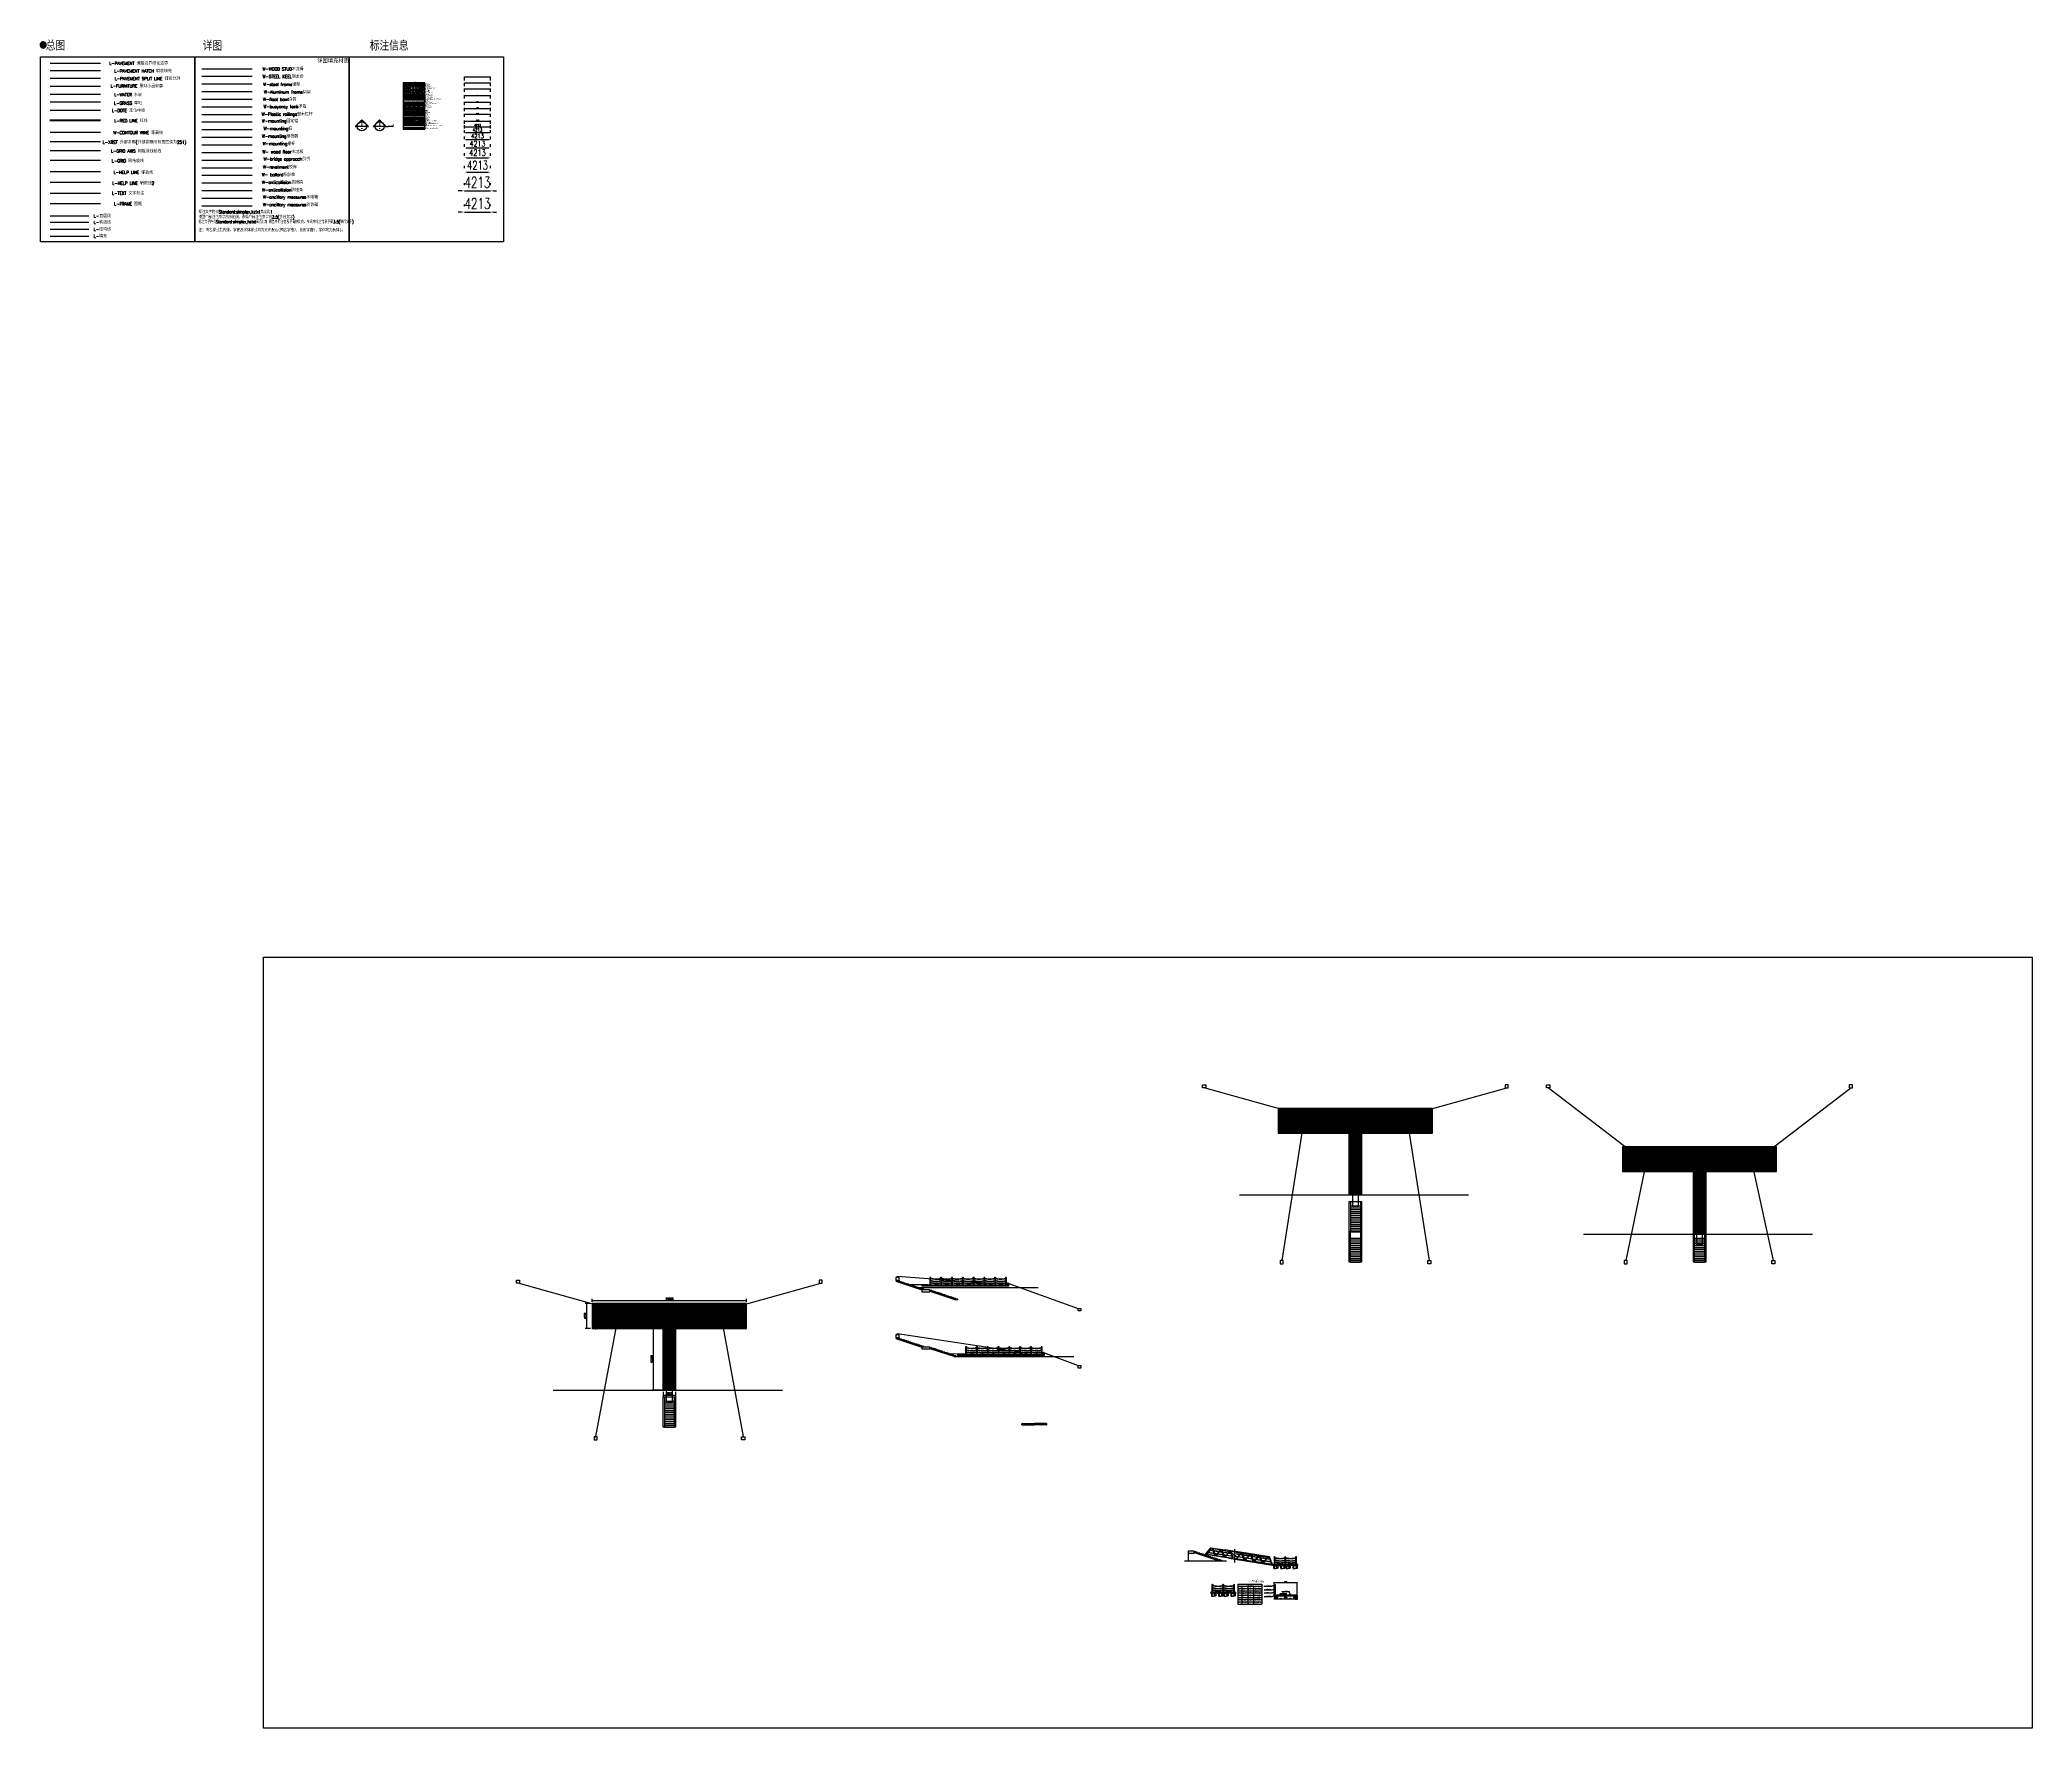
# Model space of a CAD drawing. Header units: millimetres. Extents: x 20612 to 343412, y -116527 to 156976.
import ezdxf
from ezdxf.enums import TextEntityAlignment as Align

# ---------------------------------------------------------------- set-up
doc = ezdxf.new("R2010")
doc.units = ezdxf.units.MM
doc.header["$LTSCALE"] = 1000
for name, pattern in [('-6_350_HOLE$0$DASH', [0.35, 0.25, -0.1]), ('ACAD_ISO10W100', [18, 12, -3, 0, -3]), ('ACAD_ISO12W100', [22, 12, -3, 0.5, -3, 0.5, -3]), ('CENTER', [2, 1.25, -0.25, 0.25, -0.25]), ('CENTER2', [28.575, 19.05, -3.175, 3.175, -3.175]), ('DASH', [0.35, 0.25, -0.1]), ('DASHED', [0.75, 0.5, -0.25]), ('DOTE', [2.42, 2, -0.2, 0.02, -0.2]), ('PHANTOM', [2.5, 1.25, -0.25, 0.25, -0.25, 0.25, -0.25])]:
    doc.linetypes.add(name, pattern=pattern)
for name, color, linetype, lineweight in [('0 [HR] Dim', 6, 'Continuous', 13), ('00标注文字', 2, 'Continuous', 15), ('结构', 52, 'Continuous', 18), ('铝龙骨', 7, 'Continuous', 9)]:
    doc.layers.add(name, color=color, linetype=linetype, lineweight=lineweight)
for name, color, linetype in [('DIM_COOR', 3, 'Continuous'), ('DIM_ELEV', 3, 'Continuous'), ('DIM_IDEN', 3, 'Continuous'), ('DIM_LEAD', 3, 'Continuous'), ('DIM_SYMB', 3, 'Continuous'), ('DOTE', 1, 'Continuous'), ('L-Axis', 1, 'DOTE'), ('L-B.NO.', 2, 'Continuous'), ('L-Bldg', 8, 'Continuous'), ('L-Center', 1, 'CENTER'), ('L-Contour', 8, 'DASH'), ('L-CONTOUR_LINE等高线', 252, 'DASH'), ('L-ContourText', 53, 'Continuous'), ('L-DIMLINEAR标注', 3, 'Continuous'), ('L-DOTE定位中线', 1, 'DOTE'), ('L-ExtendedLine', 8, 'DASH'), ('L-Finished lamps', 2, 'Continuous'), ('L-Finished product', 13, 'Continuous'), ('L-Fireroad', 3, 'DASH'), ('L-Floor', 6, 'Continuous'), ('L-FRAME图框', 3, 'Continuous'), ('L-Furniture', 2, 'Continuous'), ('L-FURNITURE景观小品轮廓', 6, 'Continuous'), ('L-Glass', 144, 'Continuous'), ('L-GRASS草地', 252, 'Continuous'), ('L-Grid', 8, 'DOTE'), ('L-Grid1', 1, 'DOTE'), ('L-GRID_AXIS网格放线轴线', 1, 'Continuous'), ('L-GRID网格放线', 252, '-6_350_HOLE$0$DASH'), ('L-Gully', 144, 'Continuous'), ('L-Hardware', 210, 'Continuous'), ('L-Hatch', 8, 'Continuous'), ('L-Hatch1', 9, 'Continuous'), ('L-HELP_LINE辅助线1', 4, 'Continuous'), ('L-HELP_LINE辅助线2', 94, 'Continuous'), ('L-Index', 3, 'DASHED'), ('L-Limit', 1, 'PHANTOM'), ('L-Look line', 9, 'Continuous'), ('L-Look line1', 11, 'Continuous'), ('L-Objective View', 8, 'Continuous'), ('L-Outline', 6, 'Continuous'), ('L-pa', 3, 'Continuous'), ('L-Parking', 30, 'DASH'), ('L-Pave', 4, 'Continuous'), ('L-Pave1', 31, 'Continuous'), ('L-Pavement', 30, 'Continuous'), ('L-PAVEMENT_HATCH铺装填充', 251, 'Continuous'), ('L-PAVEMENT_SPLIT_LINE铺装分割', 23, 'Continuous'), ('L-PAVEMENT道路边界绿化边界', 2, 'Continuous'), ('L-Pool', 5, 'Continuous'), ('L-Pool1', 150, 'Continuous'), ('L-Railing', 2, 'Continuous'), ('L-Rebar', 1, 'Continuous'), ('L-RED_LINE红线', 1, 'ACAD_ISO12W100'), ('L-Section', 4, 'Continuous'), ('L-Slope line', 1, 'DASH'), ('L-Step', 15, 'Continuous'), ('L-Stone', 9, 'Continuous'), ('L-Structure', 50, 'Continuous'), ('L-Style Index', 2, 'Continuous'), ('L-TEXT文字标注', 7, 'Continuous'), ('L-Ugoutline', 6, 'DASH'), ('L-Wall', 5, 'Continuous'), ('L-Water', 150, 'Continuous'), ('L-Waterproofer', 210, 'Continuous'), ('L-WATER水景', 5, 'Continuous'), ('L-XREF', 7, 'Continuous'), ('L-XREF外部参照', 251, 'Continuous'), ('L-填充', 251, 'Continuous'), ('L-构造线', 6, 'Continuous'), ('L-结构线', 7, 'Continuous'), ('L-面层线', 4, 'Continuous'), ('PUB_DIM', 3, 'Continuous'), ('PUB_TEXT', 7, 'Continuous'), ('track level', 7, 'Continuous'), ('W- bollard系船栓', 4, 'Continuous'), ('W-_ANTICOLLISION防撞措施', 6, 'Continuous'), ('W-ALUMINUM_FRAME铝架', 30, 'Continuous'), ('W-ancillary measures附属措施', 1, 'Continuous'), ('W-bridge approach引桥', 4, 'Continuous'), ('W-FLOAT_BOWL浮筒', 253, 'Continuous'), ('W-MOUNTING固定方式', 5, 'Continuous'), ('W-PLASTIC_RAILINGS塑木栏杆', 6, 'Continuous'), ('W-REVETMENT驳岸', 251, 'Continuous'), ('W-STEEL_FRAME钢架', 3, 'Continuous'), ('W-STEEL_KEEL钢龙骨', 5, 'Continuous'), ('W-WOOD_FLOOR木地板', 30, 'Continuous'), ('W-WOOD_STUD木龙骨', 25, 'Continuous'), ('图框', 7, 'Continuous'), ('文字', 3, 'Continuous'), ('连接端梁', 130, 'Continuous')]:
    doc.layers.add(name, color=color, linetype=linetype)
doc.layers.add('L-Auxiliary Line', color=1, linetype='Continuous', plot=False)
doc.styles.add('_TCH_DIM', font='SIMPLEX.shx', dxfattribs={"bigfont": 'hztxt.shx'})
doc.styles.add('_TCH_LABEL', font='COMPLEX', dxfattribs={"bigfont": 'GBCBIG'})
doc.styles.add('Arial', font='STXIHEI_0.TTF')
doc.styles.get("Standard").update_dxf_attribs({"font": 'simplex.shx', "width": 0.8, "bigfont": 'hztxt.shx'})
doc.styles.add('STANDARD_T3', font='simplex.shx', dxfattribs={"width": 0.7, "bigfont": 'hztxt.shx'})
doc.styles.add('黑体', font='simhei_0.ttf', dxfattribs={"width": 0.8})
doc.dimstyles.new('W&&1', dxfattribs={"dimtxt": 3.5, "dimasz": 1, "dimexe": 2.5, "dimexo": 3, "dimgap": 1, "dimtad": 1, "dimdec": 0, "dimzin": 0, "dimdsep": 46, "dimtxsty": 'STANDARD_T3', "dimcen": 0.09, "dimclrd": 1, "dimclre": 1, "dimclrt": 7, "dimazin": 2, "dimtfac": 1, "dimtdec": 0, "dimtix": 1, "dimtmove": 2, "dimatfit": 3, "dimfxl": 100, "dimtolj": 1, "dimtzin": 0, "dimarcsym": 0})
doc.dimstyles.new('W&&10', dxfattribs={"dimtxt": 35, "dimasz": 10, "dimexe": 25, "dimexo": 30, "dimgap": 10, "dimtad": 1, "dimdec": 0, "dimzin": 0, "dimdsep": 46, "dimtxsty": 'STANDARD_T3', "dimcen": 0.09, "dimclrd": 1, "dimclre": 1, "dimclrt": 7, "dimazin": 2, "dimtfac": 1, "dimtdec": 0, "dimtix": 1, "dimtmove": 2, "dimatfit": 3, "dimfxl": 100, "dimtolj": 1, "dimtzin": 0, "dimarcsym": 0})
doc.dimstyles.new('W&&100', dxfattribs={"dimtxt": 350, "dimasz": 100, "dimexe": 250, "dimexo": 300, "dimgap": 100, "dimtad": 1, "dimdec": 0, "dimzin": 0, "dimdsep": 46, "dimtxsty": 'STANDARD_T3', "dimcen": 0.09, "dimclrd": 1, "dimclre": 1, "dimclrt": 7, "dimazin": 2, "dimtfac": 1, "dimtdec": 0, "dimtix": 1, "dimtmove": 2, "dimatfit": 3, "dimfxl": 100, "dimtolj": 1, "dimtzin": 0, "dimarcsym": 0})
doc.dimstyles.new('W&&15', dxfattribs={"dimtxt": 52.5, "dimasz": 15, "dimexe": 37.5, "dimexo": 45, "dimgap": 15, "dimtad": 1, "dimdec": 0, "dimzin": 0, "dimdsep": 46, "dimtxsty": 'STANDARD_T3', "dimcen": 0.09, "dimclrd": 1, "dimclre": 1, "dimclrt": 7, "dimazin": 2, "dimtfac": 1, "dimtdec": 0, "dimtix": 1, "dimtmove": 2, "dimatfit": 3, "dimfxl": 100, "dimtolj": 1, "dimtzin": 0, "dimarcsym": 0})
doc.dimstyles.new('W&&150', dxfattribs={"dimtxt": 525, "dimasz": 150, "dimexe": 375, "dimexo": 450, "dimgap": 150, "dimtad": 1, "dimdec": 0, "dimzin": 0, "dimdsep": 46, "dimtxsty": 'STANDARD_T3', "dimcen": 0.09, "dimclrd": 1, "dimclre": 1, "dimclrt": 7, "dimazin": 2, "dimtfac": 1, "dimtdec": 0, "dimtix": 1, "dimtmove": 2, "dimatfit": 3, "dimfxl": 100, "dimtolj": 1, "dimtzin": 0, "dimarcsym": 0})
doc.dimstyles.new('W&&20', dxfattribs={"dimtxt": 70, "dimasz": 20, "dimexe": 50, "dimexo": 60, "dimgap": 20, "dimtad": 1, "dimdec": 0, "dimzin": 0, "dimdsep": 46, "dimtxsty": 'STANDARD_T3', "dimcen": 0.09, "dimclrd": 1, "dimclre": 1, "dimclrt": 7, "dimazin": 2, "dimtfac": 1, "dimtdec": 0, "dimtix": 1, "dimtmove": 2, "dimatfit": 3, "dimfxl": 100, "dimtolj": 1, "dimtzin": 0, "dimarcsym": 0})
doc.dimstyles.new('W&&200', dxfattribs={"dimtxt": 700, "dimasz": 200, "dimexe": 500, "dimexo": 600, "dimgap": 200, "dimtad": 1, "dimdec": 0, "dimzin": 0, "dimdsep": 46, "dimtxsty": 'STANDARD_T3', "dimcen": 0.09, "dimclrd": 1, "dimclre": 1, "dimclrt": 7, "dimazin": 2, "dimtfac": 1, "dimtdec": 0, "dimtix": 1, "dimtmove": 2, "dimatfit": 3, "dimfxl": 100, "dimtolj": 1, "dimtzin": 0, "dimarcsym": 0})
doc.dimstyles.new('W&&250', dxfattribs={"dimtxt": 875, "dimasz": 250, "dimexe": 625, "dimexo": 750, "dimgap": 250, "dimtad": 1, "dimdec": 0, "dimzin": 0, "dimdsep": 46, "dimtxsty": 'STANDARD_T3', "dimcen": 0.09, "dimclrd": 1, "dimclre": 1, "dimclrt": 7, "dimazin": 2, "dimtfac": 1, "dimtdec": 0, "dimtix": 1, "dimtmove": 2, "dimatfit": 3, "dimfxl": 100, "dimtolj": 1, "dimtzin": 0, "dimarcsym": 0})
doc.dimstyles.new('W&&30', dxfattribs={"dimtxt": 105, "dimasz": 30, "dimexe": 75, "dimexo": 90, "dimgap": 30, "dimtad": 1, "dimdec": 0, "dimzin": 0, "dimdsep": 46, "dimtxsty": 'STANDARD_T3', "dimcen": 0.09, "dimclrd": 1, "dimclre": 1, "dimclrt": 7, "dimazin": 2, "dimtfac": 1, "dimtdec": 0, "dimtix": 1, "dimtmove": 2, "dimatfit": 3, "dimfxl": 100, "dimtolj": 1, "dimtzin": 0, "dimarcsym": 0})
doc.dimstyles.new('W&&300', dxfattribs={"dimtxt": 1050, "dimasz": 300, "dimexe": 750, "dimexo": 900, "dimgap": 300, "dimtad": 1, "dimdec": 0, "dimzin": 0, "dimdsep": 46, "dimtxsty": 'STANDARD_T3', "dimcen": 0.09, "dimclrd": 1, "dimclre": 1, "dimclrt": 7, "dimazin": 2, "dimtfac": 1, "dimtdec": 0, "dimtix": 1, "dimtmove": 2, "dimatfit": 3, "dimfxl": 100, "dimtolj": 1, "dimtzin": 0, "dimarcsym": 0})
doc.dimstyles.new('W&&40', dxfattribs={"dimtxt": 140, "dimasz": 40, "dimexe": 100, "dimexo": 120, "dimgap": 40, "dimtad": 1, "dimdec": 0, "dimzin": 0, "dimdsep": 46, "dimtxsty": 'STANDARD_T3', "dimcen": 0.09, "dimclrd": 1, "dimclre": 1, "dimclrt": 7, "dimazin": 2, "dimtfac": 1, "dimtdec": 0, "dimtix": 1, "dimtmove": 2, "dimatfit": 3, "dimfxl": 100, "dimtolj": 1, "dimtzin": 0, "dimarcsym": 0})
doc.dimstyles.new('W&&400', dxfattribs={"dimtxt": 1400, "dimasz": 400, "dimexe": 1000, "dimexo": 1200, "dimgap": 400, "dimtad": 1, "dimdec": 0, "dimzin": 0, "dimdsep": 46, "dimtxsty": 'STANDARD_T3', "dimcen": 0.09, "dimclrd": 1, "dimclre": 1, "dimclrt": 7, "dimazin": 2, "dimtfac": 1, "dimtdec": 0, "dimtix": 1, "dimtmove": 2, "dimatfit": 3, "dimfxl": 100, "dimtolj": 1, "dimtzin": 0, "dimarcsym": 0})
doc.dimstyles.new('W&&5', dxfattribs={"dimtxt": 17.5, "dimasz": 5, "dimexe": 12.5, "dimexo": 15, "dimgap": 5, "dimtad": 1, "dimdec": 0, "dimzin": 0, "dimdsep": 46, "dimtxsty": 'STANDARD_T3', "dimcen": 0.09, "dimclrd": 1, "dimclre": 1, "dimclrt": 7, "dimazin": 2, "dimtfac": 1, "dimtdec": 0, "dimtix": 1, "dimtmove": 2, "dimatfit": 3, "dimfxl": 100, "dimtolj": 1, "dimtzin": 0, "dimarcsym": 0})
doc.dimstyles.new('W&&50', dxfattribs={"dimtxt": 175, "dimasz": 50, "dimexe": 125, "dimexo": 150, "dimgap": 50, "dimtad": 1, "dimdec": 0, "dimzin": 0, "dimdsep": 46, "dimtxsty": 'STANDARD_T3', "dimcen": 0.09, "dimclrd": 1, "dimclre": 1, "dimclrt": 7, "dimazin": 2, "dimtfac": 1, "dimtdec": 0, "dimtix": 1, "dimtmove": 2, "dimatfit": 3, "dimfxl": 100, "dimtolj": 1, "dimtzin": 0, "dimarcsym": 0})
doc.dimstyles.new('W&&500', dxfattribs={"dimtxt": 1750, "dimasz": 500, "dimexe": 1250, "dimexo": 1500, "dimgap": 500, "dimtad": 1, "dimdec": 0, "dimzin": 0, "dimdsep": 46, "dimtxsty": 'STANDARD_T3', "dimcen": 0.09, "dimclrd": 1, "dimclre": 1, "dimclrt": 7, "dimazin": 2, "dimtfac": 1, "dimtdec": 0, "dimtix": 1, "dimtmove": 2, "dimatfit": 3, "dimfxl": 100, "dimtolj": 1, "dimtzin": 0, "dimarcsym": 0})

# ---------------------------------------------------------------- blocks, each defined once
blk = doc.blocks.new('*D10')
at = {"layer": 'Defpoints', "color": 0, "transparency": 16777216}
for p in [(89413, 145327), (93626, 145881), (93626, 145327)]:
    blk.add_point(p, dxfattribs=at)
at = {"layer": 'PUB_DIM', "color": 1, "lineweight": -2, "transparency": 16777216}
for p, q in [((89413, 145417), (89413, 145956)), ((89443, 145881), (93596, 145881)), ((93626, 145417), (93626, 145956))]:
    blk.add_line(p, q, dxfattribs=at)
at = {"layer": 'PUB_DIM', "color": 1, "transparency": 16777216}
for points in [[(89443, 145886), (89443, 145876), (89413, 145881)], [(93596, 145886), (93596, 145876), (93626, 145881)]]:
    blk.add_solid(points, dxfattribs=at)
at = {"layer": 'PUB_DIM', "color": 7, "transparency": 16777216, "insert": (91520, 145964), "char_height": 105, "attachment_point": 5, "style": 'STANDARD_T3'}
blk.add_mtext('\\A1;4213', dxfattribs=at)
blk = doc.blocks.new('*D11')
at = {"layer": 'Defpoints', "color": 0, "transparency": 16777216}
for p in [(89413, 146326), (93626, 146880), (93626, 146326)]:
    blk.add_point(p, dxfattribs=at)
at = {"layer": 'PUB_DIM', "color": 1, "lineweight": -2, "transparency": 16777216}
for p, q in [((89413, 146386), (89413, 146930)), ((89433, 146880), (93606, 146880)), ((93626, 146386), (93626, 146930))]:
    blk.add_line(p, q, dxfattribs=at)
at = {"layer": 'PUB_DIM', "color": 1, "transparency": 16777216}
for points in [[(89433, 146883), (89433, 146876), (89413, 146880)], [(93606, 146883), (93606, 146876), (93626, 146880)]]:
    blk.add_solid(points, dxfattribs=at)
at = {"layer": 'PUB_DIM', "color": 7, "transparency": 16777216, "insert": (91520, 146935), "char_height": 70, "attachment_point": 5, "style": 'STANDARD_T3'}
blk.add_mtext('\\A1;4213', dxfattribs=at)
blk = doc.blocks.new('*D12')
at = {"layer": 'Defpoints', "color": 0, "transparency": 16777216}
for p in [(89413, 147413), (93626, 147967), (93626, 147413)]:
    blk.add_point(p, dxfattribs=at)
at = {"layer": 'PUB_DIM', "color": 1, "lineweight": -2, "transparency": 16777216}
for p, q in [((89413, 147458), (89413, 148005)), ((89428, 147967), (93611, 147967)), ((93626, 147458), (93626, 148005))]:
    blk.add_line(p, q, dxfattribs=at)
at = {"layer": 'PUB_DIM', "color": 1, "transparency": 16777216}
for points in [[(89428, 147970), (89428, 147965), (89413, 147967)], [(93611, 147970), (93611, 147965), (93626, 147967)]]:
    blk.add_solid(points, dxfattribs=at)
at = {"layer": 'PUB_DIM', "color": 7, "transparency": 16777216, "insert": (91520, 148008), "char_height": 52.5, "attachment_point": 5, "style": 'STANDARD_T3'}
blk.add_mtext('\\A1;4213', dxfattribs=at)
blk = doc.blocks.new('*D13')
at = {"layer": 'Defpoints', "color": 0, "transparency": 16777216}
for p in [(89413, 148500), (93626, 149054), (93626, 148500)]:
    blk.add_point(p, dxfattribs=at)
at = {"layer": 'PUB_DIM', "color": 1, "lineweight": -2, "transparency": 16777216}
for p, q in [((89413, 148530), (89413, 149079)), ((89423, 149054), (93616, 149054)), ((93626, 148530), (93626, 149079))]:
    blk.add_line(p, q, dxfattribs=at)
at = {"layer": 'PUB_DIM', "color": 1, "transparency": 16777216}
for points in [[(89423, 149056), (89423, 149053), (89413, 149054)], [(93616, 149056), (93616, 149053), (93626, 149054)]]:
    blk.add_solid(points, dxfattribs=at)
at = {"layer": 'PUB_DIM', "color": 7, "transparency": 16777216, "insert": (91520, 149082), "char_height": 35, "attachment_point": 5, "style": 'STANDARD_T3'}
blk.add_mtext('\\A1;4213', dxfattribs=at)
blk = doc.blocks.new('*D14')
at = {"layer": 'Defpoints', "color": 0, "transparency": 16777216}
for p in [(89413, 149454), (93626, 150008), (93626, 149454)]:
    blk.add_point(p, dxfattribs=at)
at = {"layer": 'PUB_DIM', "color": 1, "lineweight": -2, "transparency": 16777216}
for p, q in [((89413, 149469), (89413, 150021)), ((89418, 150008), (93621, 150008)), ((93626, 149469), (93626, 150021))]:
    blk.add_line(p, q, dxfattribs=at)
at = {"layer": 'PUB_DIM', "color": 1, "transparency": 16777216}
for points in [[(89418, 150009), (89418, 150008), (89413, 150008)], [(93621, 150009), (93621, 150008), (93626, 150008)]]:
    blk.add_solid(points, dxfattribs=at)
at = {"layer": 'PUB_DIM', "color": 7, "transparency": 16777216, "insert": (91520, 150022), "char_height": 17.5, "attachment_point": 5, "style": 'STANDARD_T3'}
blk.add_mtext('\\A1;4213', dxfattribs=at)
blk = doc.blocks.new('*D15')
at = {"layer": 'Defpoints', "color": 0, "transparency": 16777216}
for p in [(89413, 150409), (93626, 150963), (93626, 150409)]:
    blk.add_point(p, dxfattribs=at)
at = {"layer": 'PUB_DIM', "color": 1, "lineweight": -2, "transparency": 16777216}
for p, q in [((89413, 150412), (89413, 150965)), ((89414, 150963), (93625, 150963)), ((93626, 150412), (93626, 150965))]:
    blk.add_line(p, q, dxfattribs=at)
at = {"layer": 'PUB_DIM', "color": 1, "transparency": 16777216}
for points in [[(89414, 150963), (89414, 150962), (89413, 150963)], [(93625, 150963), (93625, 150962), (93626, 150963)]]:
    blk.add_solid(points, dxfattribs=at)
at = {"layer": 'PUB_DIM', "color": 7, "transparency": 16777216, "insert": (91520, 150965), "char_height": 3.5, "attachment_point": 5, "style": 'STANDARD_T3'}
blk.add_mtext('\\A1;4213', dxfattribs=at)
blk = doc.blocks.new('*D16')
at = {"layer": 'Defpoints', "color": 0, "transparency": 16777216}
for p in [(89413, 144358), (93626, 144912), (93626, 144358)]:
    blk.add_point(p, dxfattribs=at)
at = {"layer": 'PUB_DIM', "color": 1, "lineweight": -2, "transparency": 16777216}
for p, q in [((89413, 144478), (89413, 145012)), ((89453, 144912), (93586, 144912)), ((93626, 144478), (93626, 145012))]:
    blk.add_line(p, q, dxfattribs=at)
at = {"layer": 'PUB_DIM', "color": 1, "transparency": 16777216}
for points in [[(89453, 144919), (89453, 144906), (89413, 144912)], [(93586, 144919), (93586, 144906), (93626, 144912)]]:
    blk.add_solid(points, dxfattribs=at)
at = {"layer": 'PUB_DIM', "color": 7, "transparency": 16777216, "insert": (91520, 145022), "char_height": 140, "attachment_point": 5, "style": 'STANDARD_T3'}
blk.add_mtext('\\A1;4213', dxfattribs=at)
blk = doc.blocks.new('*D17')
at = {"layer": 'Defpoints', "color": 0, "transparency": 16777216}
for p in [(89413, 143232), (93626, 143786), (93626, 143232)]:
    blk.add_point(p, dxfattribs=at)
at = {"layer": 'PUB_DIM', "color": 1, "lineweight": -2, "transparency": 16777216}
for p, q in [((89413, 143382), (89413, 143911)), ((89463, 143786), (93576, 143786)), ((93626, 143382), (93626, 143911))]:
    blk.add_line(p, q, dxfattribs=at)
at = {"layer": 'PUB_DIM', "color": 1, "transparency": 16777216}
for points in [[(89463, 143794), (89463, 143778), (89413, 143786)], [(93576, 143794), (93576, 143778), (93626, 143786)]]:
    blk.add_solid(points, dxfattribs=at)
at = {"layer": 'PUB_DIM', "color": 7, "transparency": 16777216, "insert": (91520, 143923), "char_height": 175, "attachment_point": 5, "style": 'STANDARD_T3'}
blk.add_mtext('\\A1;4213', dxfattribs=at)
blk = doc.blocks.new('*D18')
at = {"layer": 'Defpoints', "color": 0, "transparency": 16777216}
for p in [(89413, 142331), (93626, 142885), (93626, 142331)]:
    blk.add_point(p, dxfattribs=at)
at = {"layer": 'PUB_DIM', "color": 1, "lineweight": -2, "transparency": 16777216}
for p, q in [((89413, 142631), (89413, 143135)), ((89513, 142885), (93526, 142885)), ((93626, 142631), (93626, 143135))]:
    blk.add_line(p, q, dxfattribs=at)
at = {"layer": 'PUB_DIM', "color": 1, "transparency": 16777216}
for points in [[(89513, 142901), (89513, 142868), (89413, 142885)], [(93526, 142901), (93526, 142868), (93626, 142885)]]:
    blk.add_solid(points, dxfattribs=at)
at = {"layer": 'PUB_DIM', "color": 7, "transparency": 16777216, "insert": (91520, 143160), "char_height": 350, "attachment_point": 5, "style": 'STANDARD_T3'}
blk.add_mtext('\\A1;4213', dxfattribs=at)
blk = doc.blocks.new('*D19')
at = {"layer": 'Defpoints', "color": 0, "transparency": 16777216}
for p in [(89413, 141438), (93626, 141992), (93626, 141438)]:
    blk.add_point(p, dxfattribs=at)
at = {"layer": 'PUB_DIM', "color": 1, "lineweight": -2, "transparency": 16777216}
for p, q in [((89413, 141888), (89413, 142367)), ((93626, 141888), (93626, 142367)), ((89563, 141992), (93476, 141992))]:
    blk.add_line(p, q, dxfattribs=at)
at = {"layer": 'PUB_DIM', "color": 1, "transparency": 16777216}
for points in [[(89563, 142017), (89563, 141967), (89413, 141992)], [(93476, 142017), (93476, 141967), (93626, 141992)]]:
    blk.add_solid(points, dxfattribs=at)
at = {"layer": 'PUB_DIM', "color": 7, "transparency": 16777216, "insert": (91520, 142404), "char_height": 525, "attachment_point": 5, "style": 'STANDARD_T3'}
blk.add_mtext('\\A1;4213', dxfattribs=at)
blk = doc.blocks.new('*D20')
at = {"layer": 'Defpoints', "color": 0, "transparency": 16777216}
for p in [(89413, 140283), (93626, 140837), (93626, 140283)]:
    blk.add_point(p, dxfattribs=at)
at = {"layer": 'PUB_DIM', "color": 1, "lineweight": -2, "transparency": 16777216}
for p, q in [((89413, 140883), (89413, 141337)), ((89613, 140837), (93426, 140837)), ((93626, 140883), (93626, 141337))]:
    blk.add_line(p, q, dxfattribs=at)
at = {"layer": 'PUB_DIM', "color": 1, "transparency": 16777216}
for points in [[(89613, 140870), (89613, 140803), (89413, 140837)], [(93426, 140870), (93426, 140803), (93626, 140837)]]:
    blk.add_solid(points, dxfattribs=at)
at = {"layer": 'PUB_DIM', "color": 7, "transparency": 16777216, "insert": (91520, 141387), "char_height": 700, "attachment_point": 5, "style": 'STANDARD_T3'}
blk.add_mtext('\\A1;4213', dxfattribs=at)
blk = doc.blocks.new('*D21')
at = {"layer": 'Defpoints', "color": 0, "transparency": 16777216}
for p in [(89413, 138910), (93626, 139464), (93626, 138910)]:
    blk.add_point(p, dxfattribs=at)
at = {"layer": 'PUB_DIM', "color": 1, "lineweight": -2, "transparency": 16777216}
for p, q in [((89413, 139660), (89413, 140089)), ((89663, 139464), (93376, 139464)), ((93626, 139660), (93626, 140089))]:
    blk.add_line(p, q, dxfattribs=at)
at = {"layer": 'PUB_DIM', "color": 1, "transparency": 16777216}
for points in [[(89663, 139506), (89663, 139422), (89413, 139464)], [(93376, 139506), (93376, 139422), (93626, 139464)]]:
    blk.add_solid(points, dxfattribs=at)
at = {"layer": 'PUB_DIM', "color": 7, "transparency": 16777216, "insert": (91520, 140152), "char_height": 875, "attachment_point": 5, "style": 'STANDARD_T3'}
blk.add_mtext('\\A1;4213', dxfattribs=at)
blk = doc.blocks.new('*D22')
at = {"layer": 'Defpoints', "color": 0, "transparency": 16777216}
for p in [(89413, 137306), (93626, 137860), (93626, 137306)]:
    blk.add_point(p, dxfattribs=at)
at = {"layer": 'PUB_DIM', "color": 1, "lineweight": -2, "transparency": 16777216}
for p, q in [((89413, 138206), (89413, 138610)), ((89713, 137860), (93326, 137860)), ((93626, 138206), (93626, 138610))]:
    blk.add_line(p, q, dxfattribs=at)
at = {"layer": 'PUB_DIM', "color": 1, "transparency": 16777216}
for points in [[(89713, 137910), (89713, 137810), (89413, 137860)], [(93326, 137910), (93326, 137810), (93626, 137860)]]:
    blk.add_solid(points, dxfattribs=at)
at = {"layer": 'PUB_DIM', "color": 7, "transparency": 16777216, "insert": (91520, 138685), "char_height": 1050, "attachment_point": 5, "style": 'STANDARD_T3'}
blk.add_mtext('\\A1;4213', dxfattribs=at)
blk = doc.blocks.new('*D23')
at = {"layer": 'Defpoints', "color": 0, "transparency": 16777216}
for p in [(89413, 135003), (93626, 135557), (93626, 135003)]:
    blk.add_point(p, dxfattribs=at)
at = {"layer": 'PUB_DIM', "color": 1, "lineweight": -2, "transparency": 16777216}
for p, q in [((89413, 136203), (89413, 136557)), ((93626, 136203), (93626, 136557)), ((89813, 135557), (93226, 135557))]:
    blk.add_line(p, q, dxfattribs=at)
at = {"layer": 'PUB_DIM', "color": 1, "transparency": 16777216}
for points in [[(89813, 135624), (89813, 135490), (89413, 135557)], [(93226, 135624), (93226, 135490), (93626, 135557)]]:
    blk.add_solid(points, dxfattribs=at)
at = {"layer": 'PUB_DIM', "color": 7, "transparency": 16777216, "insert": (91520, 136657), "char_height": 1400, "attachment_point": 5, "style": 'STANDARD_T3'}
blk.add_mtext('\\A1;4213', dxfattribs=at)
blk = doc.blocks.new('*D24')
at = {"layer": 'Defpoints', "color": 0, "transparency": 16777216}
for p in [(93626, 132509), (89413, 131955), (93626, 131955)]:
    blk.add_point(p, dxfattribs=at)
at = {"layer": 'PUB_DIM', "color": 1, "lineweight": -2, "transparency": 16777216}
for p, q in [((88913, 132509), (88413, 132509)), ((89413, 133455), (89413, 133759)), ((89413, 132509), (93626, 132509)), ((93626, 133455), (93626, 133759)), ((94126, 132509), (94626, 132509))]:
    blk.add_line(p, q, dxfattribs=at)
at = {"layer": 'PUB_DIM', "color": 1, "transparency": 16777216}
for points in [[(88913, 132592), (88913, 132426), (89413, 132509)], [(94126, 132592), (94126, 132426), (93626, 132509)]]:
    blk.add_solid(points, dxfattribs=at)
at = {"layer": 'PUB_DIM', "color": 7, "transparency": 16777216, "insert": (91520, 133884), "char_height": 1750, "attachment_point": 5, "style": 'STANDARD_T3'}
blk.add_mtext('\\A1;4213', dxfattribs=at)
blk = doc.blocks.new('*D25')
at = {"layer": 'Defpoints', "color": 0, "transparency": 16777216}
for p in [(89413, 128525), (93626, 129079), (93626, 128525)]:
    blk.add_point(p, dxfattribs=at)
at = {"layer": 'PUB_DIM', "color": 1, "lineweight": -2, "transparency": 16777216}
for p, q in [((89413, 130025), (89413, 130329)), ((93626, 130025), (93626, 130329)), ((88913, 129079), (88413, 129079)), ((89413, 129079), (93626, 129079)), ((94126, 129079), (94626, 129079))]:
    blk.add_line(p, q, dxfattribs=at)
at = {"layer": 'PUB_DIM', "color": 1, "transparency": 16777216}
for points in [[(88913, 129163), (88913, 128996), (89413, 129079)], [(94126, 129163), (94126, 128996), (93626, 129079)]]:
    blk.add_solid(points, dxfattribs=at)
at = {"layer": 'PUB_DIM', "color": 7, "transparency": 16777216, "insert": (91520, 130454), "char_height": 1750, "attachment_point": 5, "style": 'STANDARD_T3'}
blk.add_mtext('\\A1;4213', dxfattribs=at)
blk = doc.blocks.new('LOGO')
h = blk.add_hatch(color=140)
h.dxf.hatch_style = 1
h.paths.add_polyline_path([(-4.8, -1.5, 0.294083), (-1.4, -1.5, -0.363756), (4.6, -2, 1.450144)])
h.paths.add_polyline_path([(0, 4.8), (3.3, -0.9, 0.101723), (1.3, -0.4), (-0.3, 2.7), (-3, -1.7, -0.081837), (-4.1, -1.6)], flags=16)
h = blk.add_hatch(color=174)
h.paths.add_polyline_path([(3.8, -3.3, 0.064571), (4.5, -2.2, 0.296692), (0.5, -1.7, -0.04264), (-1.8, -2.6, -0.209747), (-4.4, -2.4, 0.179915), (-1.8, -4.7, 0.169783), (0.3, -4, -0.05744), (1.8, -3.3, -0.214092)])
h.paths.add_polyline_path([(0.8, -3, -0.084014), (-1.4, -3.9, -0.271733), (-3.4, -3.4, 0.071966), (-2.1, -3.4, 0.098278), (-0.2, -2.8, -0.072406), (1, -2.1, -0.088156), (2.6, -1.9, -0.181988), (4, -2.5, 0.206106)], flags=16)
blk.add_hatch(color=174).paths.add_polyline_path([(3.5, -3.6, 0.189728), (1.3, -4.2, -0.126537), (-1, -4.9, 0.245013)])
for points in [[(-4.8, -1.5, 0.294083), (-1.4, -1.5, -0.363756), (4.6, -2, 1.450144)], [(-4.1, -1.6), (0, 4.8), (3.3, -0.9, 0.101723), (1.3, -0.4), (-0.3, 2.7), (-3, -1.7, -0.081837)]]:
    blk.add_lwpolyline(points, format="xyb", close=True)
for points in [[(-4.4, -2.4, 0.209747), (-1.8, -2.6, 0.04264), (0.5, -1.7, -0.296692), (4.5, -2.2)], [(-3.4, -3.4, 0.071966), (-2.1, -3.4, 0.098278), (-0.2, -2.8, -0.072406), (1, -2.1, -0.088156), (2.6, -1.9, -0.181988), (4, -2.5, 0.206106), (0.8, -3, -0.084014), (-1.4, -3.9, -0.271733), (-3.4, -3.4)], [(-1.8, -4.7, 0.169783), (0.3, -4, -0.05744), (1.8, -3.3, -0.214092), (3.8, -3.3, -0.214092)], [(-1, -4.9, 0.126537), (1.3, -4.2, -0.189728), (3.5, -3.6, -0.189728)]]:
    blk.add_lwpolyline(points, format="xyb")
for start, end in [(208.4706, 249.2676), (258.5751, 313.6432), (318.8384, 333.6165)]:
    blk.add_arc((0, 0), 5, start, end)
blk = doc.blocks.new('*U9')
blk.add_hatch(color=256).paths.add_polyline_path([(0, 11.5), (-11.5, 0), (-8, 0, -1), (8, 0), (11.5, 0)])
blk.add_lwpolyline([(0, 11.5), (-11.5, 0), (-8, 0, -1), (8, 0), (11.5, 0), (0, 11.5)], format="xyb", close=True)
for points in [[(8, 0), (15.3, 0)], [(21.3, 0), (15.3, 0)], [(23.9, 0), (18.7, 0)]]:
    blk.add_lwpolyline(points)
at = {"const_width": 1.31}
blk.add_lwpolyline([(23.9, 0), (23.9, 3.5)], dxfattribs=at)
blk = doc.blocks.new('*U8')
blk.add_hatch(color=256).paths.add_polyline_path([(0, 11.8), (-11.8, 0), (-8, 0, -1), (8, 0), (11.8, 0)])
blk.add_lwpolyline([(0, 11.8), (-11.8, 0), (-8, 0, -1), (8, 0), (11.8, 0), (0, 11.8)], format="xyb", close=True)
blk = doc.blocks.new('$LinePat$波浪线')
at = {"color": 0}
for centre, start, end in [((150, -42), 201.6723546, 338.3274055), ((450, -161), 21.6723546, 158.3274055)]:
    blk.add_arc(centre, 161, start, end, dxfattribs=at)
blk = doc.blocks.new('$LinePat$防水层1')
at = {"color": 0}
blk.add_solid([(150, 0), (450, 0), (150, -100), (450, -100)], dxfattribs=at)
at = {"layer": 'Defpoints'}
for p in [(0, 0), (600, 0)]:
    blk.add_point(p, dxfattribs=at)
blk = doc.blocks.new('sfsdfsdds')
at = {"layer": '图框'}
for p, q in [((88266, 119431), (88266, 115381)), ((88266, 119431), (93103, 119431)), ((88266, 118981), (93103, 118981)), ((88266, 118531), (93103, 118531)), ((88266, 118081), (93103, 118081)), ((88266, 117631), (93103, 117631)), ((88266, 117181), (93103, 117181)), ((89053, 118981), (89053, 115381)), ((90291, 118981), (90291, 115381)), ((91415, 118981), (91415, 115381)), ((93103, 119431), (93103, 115381)), ((88266, 116731), (93103, 116731)), ((88266, 116281), (93103, 116281)), ((88266, 115831), (93103, 115831)), ((88266, 115381), (93103, 115381))]:
    blk.add_line(p, q, dxfattribs=at)
at = {"layer": '图框', "attachment_point": 1, "style": 'Arial'}
for s, width, insert, char_height in [('\\pi51.65737;{\\fSimSun|b0|i0|c134|p2;编号}', 716.98, (88369, 118863), 168.75), ('\\pi268.48129;{\\fArial|b0|i0|c134|p34;4#}', 793.2, (88260, 117047), 168.75), ('\\pi271.93456;{\\fArial|b0|i0|c134|p34;3#}', 793.2, (88260, 117509), 168.75), ('\\pi270.43814;{\\fArial|b0|i0|c134|p34;2#}', 793.2, (88260, 117937), 168.75), ('\\pi279.81954;{\\fArial|b0|i0|c134|p34;1#}', 793.2, (88260, 118413), 168.75), ('\\pi57.54881;{\\fSimSun|b0|i0|c134|p34;矩形管}', 874.48, (89220, 117497), 168.75), ('\\pi31.45968;{\\fSimSun|b0|i0|c134|p2;U型槽}', 1074.91, (89273, 117944), 168.75), ('\\pi51.32218;{\\fSimSun|b0|i0|c134|p2;名称}', 716.98, (89299, 118863), 168.75), ('\\pi50.98698;{\\fSimSun|b0|i0|c134|p2;主梁}', 716.98, (89299, 118413), 168.75), ('\\pi35.39194;{\\fSimSun|b0|i0|c134|p34;龙骨}', 1074.91, (89321, 117063), 168.75), ('\\pi876.69506;{\\fSimSun|b0|i0|c134|p34;主浮桥材料表}', 2620.06, (89172, 119308), 168.75), ('\\pi234.45852;{\\fArial|b0|i0|c134|p34;6061-T6}', 1327.29, (90194, 118413), 168.75), ('\\pi234.45852;{\\fArial|b0|i0|c134|p34;6061-T6}', 1327.29, (90194, 117937), 168.75), ('\\pi234.45852;{\\fArial|b0|i0|c134|p34;6061-T6}', 1327.29, (90194, 117499), 168.75), ('\\pi234.45852;{\\fArial|b0|i0|c134|p34;6061-T6}', 1327.29, (90194, 117047), 168.75), ('\\pi53.50095;{\\fSimSun|b0|i0|c134|p2;材质}', 716.98, (90500, 118863), 168.75), ('\\pi123.62036;222x100x4', 1327.29, (91570, 118413), 168.75), ('\\pi35.48134;{\\fSimSun|b0|i0|c134|p2;规格（mm）}', 1208.85, (91685, 118863), 168.75), ('\\pi157.61886;90x78x7.0', 1327.29, (91570, 117933), 168.75), ('\\pi254.75741;78x50x3', 1327.29, (91570, 117497), 168.75), ('\\pi254.75741;76x35x3', 1327.29, (91570, 117063), 168.75), ('{\\fArial|b0|i0|c0|p34;6#}', 793.2, (88520, 116154), 168.75), ('{\\fArial|b0|i0|c0|p34;7#}', 793.2, (88520, 115704), 168.75), ('\\pi271.87701;{\\fArial|b0|i0|c134|p34;5#}', 793.2, (88260, 116599), 168.75), ('\\pi35.01394;{\\fSimSun|b0|i0|c134|p34;卡槽}', 1074.91, (89309, 116587), 168.75), ('{\\fSimSun|b0|i0|c134|p2;矩形管}', 1074.91, (89404, 115702), 168.75), ('{\\fSimSun|b0|i0|c134|p2;面板}', 1074.91, (89404, 116152), 168.75), ('\\pi234.45852;{\\fArial|b0|i0|c134|p34;6061-T6}', 1327.29, (90194, 116613), 168.75), ('\\pi234.45852;{\\fArial|b0|i0|c134|p34;6061-T6}', 1327.29, (90194, 115713), 168.75), ('\\pi450.27699;塑木', 1327.29, (90194, 116152), 168.75), ('100x100{\\fSimSun|b0|i0|c134|p2;×}5', 1635.83, (91543, 115704), 168.75), ('\\pi249.44868;40x40x3', 1327.29, (91570, 116587), 168.75), ('140x23', 1327.29, (91826, 116154), 168.8)]:
    blk.add_mtext_dynamic_manual_height_columns(s, width=width, gutter_width=2260, heights=[363], dxfattribs=dict(at, insert=insert, char_height=char_height))
at = {"layer": '文字', "color": 0, "insert": (92168, 120123), "char_height": 150, "attachment_point": 5, "style": 'Arial'}
blk.add_mtext_dynamic_manual_height_columns('说明:\\P1、本图标注尺寸以mm为单位。\\P2、浮桥结构采用6061-T6铝合金。', width=3761.85, gutter_width=12.5, heights=[0], dxfattribs=at)
blk = doc.blocks.new('$matou$00000085')
at = {"color": 0, "lineweight": 5}
for p, q in [((-17, 36, 0), (-17, 37, 0)), ((-4, 34, 0), (-4, 35, 0)), ((-1, 13, 0), (-3, 13, 0))]:
    blk.add_line(p, q, dxfattribs=at)
at = {"color": 0, "lineweight": 0, "ltscale": 0.5}
blk.add_arc((-2, 17, 0), 4.07, 274.72823, 349.84724, dxfattribs=at)
at = {"layer": '结构', "color": 0, "linetype": 'ByBlock', "lineweight": 0, "ltscale": 0.5}
for p, q in [((-7, 38, 0), (-16, 38, 0)), ((-16, 35, 0), (-8, 35, 0)), ((-7, -34, 0), (-7, 34, 0)), ((-5, 33, 0), (-4, 34, 0)), ((-4, 33, 0), (-5, 33, 0)), ((-5, 31, 0), (-4, 32, 0)), ((-4, 31, 0), (-5, 31, 0)), ((-5, 31, 0), (-4, 31, 0)), ((-4, 31, 0), (-5, 31, 0)), ((-5, 29, 0), (-4, 29, 0)), ((-4, 29, 0), (-5, 29, 0)), ((-5, 27, 0), (-4, 27, 0)), ((-4, 27, 0), (-5, 27, 0)), ((-4, 26, 0), (-5, 25, 0)), ((-5, 25, 0), (-4, 25, 0)), ((-5, 24, 0), (-4, 23, 0)), ((-4, 24, 0), (-5, 24, 0)), ((-5, 22, 0), (-4, 22, 0)), ((-4, 22, 0), (-5, 22, 0)), ((-5, 20, 0), (-4, 20, 0)), ((-4, 20, 0), (-5, 20, 0)), ((-4, 32, 0), (-4, 33, 0)), ((-4, 31, 0), (-4, 29, 0)), ((-4, 31, 0), (-4, 31, 0)), ((-4, 29, 0), (-4, 27, 0)), ((-4, 27, 0), (-4, 26, 0)), ((-4, 25, 0), (-4, 24, 0)), ((-4, 23, 0), (-4, 22, 0)), ((-4, 22, 0), (-4, 20, 0)), ((-4, 20, 0), (-4, 19, 0)), ((-4, -34, 0), (-4, 12, 0)), ((-1, 34, 0), (-1, 35, 0)), ((0, 33, 0), (-1, 34, 0)), ((-1, 33, 0), (0, 33, 0)), ((-1, 32, 0), (-1, 33, 0)), ((0, 31, 0), (-1, 32, 0)), ((-1, 31, 0), (0, 31, 0)), ((-1, 30, 0), (-1, 31, 0)), ((0, 30, 0), (-1, 30, 0)), ((-1, 29, 0), (0, 30, 0)), ((-1, 28, 0), (-1, 29, 0)), ((0, 28, 0), (-1, 28, 0)), ((-1, 28, 0), (0, 28, 0)), ((-1, 26, 0), (-1, 28, 0)), ((0, 26, 0), (-1, 26, 0)), ((-1, 26, 0), (0, 26, 0)), ((-1, 25, 0), (-1, 26, 0)), ((0, 24, 0), (-1, 25, 0)), ((-1, 24, 0), (0, 24, 0)), ((-1, 23, 0), (-1, 24, 0)), ((0, 22, 0), (-1, 23, 0)), ((-1, 22, 0), (0, 22, 0)), ((-1, 22, 0), (-1, 22, 0)), ((-1, 21, 0), (-1, 22, 0)), ((0, 21, 0), (-1, 21, 0)), ((-1, 20, 0), (0, 21, 0)), ((-1, 19, 0), (-1, 20, 0)), ((2, 38, 0), (16, 38, 0)), ((3, 34, 0), (3, 17, 0)), ((16, 35, 0), (4, 35, 0)), ((17, 37, 0), (17, 36, 0)), ((-17, -35, 0), (-8, -35, 0)), ((-17, -38, 0), (-17, -36, 0)), ((17, -38, 0), (-17, -38, 0)), ((-3, -35, 0), (17, -35, 0)), ((17, -36, 0), (17, -38, 0))]:
    blk.add_line(p, q, dxfattribs=at)
for centre, radius, start, end in [((-16, 37, 0), 1, 90, 180), ((-16, 36, 0), 1, 180, 270), ((-8, 34, 0), 1, 0, 90), ((-7, 35, 0), 3, 0, 90.00167), ((-2, 19, 0), 1.75, 180, 0), ((-3, 12, 0), 1, 90, 180), ((2, 35, 0), 3, 89.99833, 180), ((4, 34, 0), 1, 90, 180), ((16, 37, 0), 1, 0, 90), ((16, 36, 0), 1, 270, 360), ((-17, -36, 0), 0.5, 90, 180), ((-17, -38, 0), 0.5, 180, 270), ((-8, -34, 0), 1, 270, 0), ((-3, -34, 0), 1, 180, 270), ((17, -36, 0), 0.5, 0, 90), ((17, -38, 0), 0.5, 270, 0)]:
    blk.add_arc(centre, radius, start, end, dxfattribs=at)
blk = doc.blocks.new('*U205')
at = {"layer": '铝龙骨', "yscale": -1, "rotation": 180}
blk.add_blockref('$matou$00000085', (0, 0, 0), dxfattribs=at)
blk = doc.blocks.new('*U206')
at = {"color": 0, "linetype": 'ByBlock', "lineweight": -2, "transparency": 16777216}
for p in [(0, 0), (350, 0), (700, 0), (1050, 0), (1400, 0)]:
    blk.add_blockref('*U205', p, dxfattribs=at)
blk = doc.blocks.new('450fuxiang')
at = {"color": 5, "lineweight": -3}
for p, q in [((-1521475, 1202849), (-1521475, 1203269)), ((-1521415, 1202849), (-1521415, 1203269)), ((-1521015, 1202849), (-1521015, 1203269)), ((-1520955, 1202849), (-1520955, 1203269))]:
    blk.add_line(p, q, dxfattribs=at)
at = {"color": 5}
blk.add_lwpolyline([(-1521615, 1203299), (-1521615, 1203269), (-1521565, 1203269), (-1520815, 1203269), (-1520815, 1203269), (-1520815, 1203299)], close=True, dxfattribs=at)
at = {"color": 5, "lineweight": -3}
for points in [[(-1521565, 1203269), (-1521565, 1202893, 0.4770047), (-1521515, 1202849), (-1521215, 1202849)], [(-1520865, 1203269), (-1520865, 1202893, -0.4770047), (-1520915, 1202849), (-1521215, 1202849)]]:
    blk.add_lwpolyline(points, format="xyb", dxfattribs=at)
blk = doc.blocks.new('*U204')
at = {"layer": '铝龙骨', "yscale": -1, "rotation": 180}
blk.add_blockref('$matou$00000085', (0, 0, 0), dxfattribs=at)
blk = doc.blocks.new('*U203')
at = {"color": 0, "linetype": 'ByBlock', "lineweight": -2, "transparency": 16777216}
for p in [(0, 0), (350, 0), (700, 0), (1050, 0), (1400, 0)]:
    blk.add_blockref('*U204', p, dxfattribs=at)
blk = doc.blocks.new('M24_90')
at = {"layer": 'PUB_DIM'}
for p, q in [((-11, 11), (-14, 10)), ((-11, 11), (-7, 10)), ((-11, 11), (11, 11)), ((-7, 10), (0, 11)), ((-7, 10), (-7, 0)), ((0, 11), (7, 10)), ((11, 11), (7, 10)), ((7, 10), (7, 0)), ((11, 11), (14, 10)), ((-11, -74), (-14, -73)), ((-11, -74), (-7, -73)), ((-11, -74), (11, -74)), ((-7, -73), (-7, -58)), ((-7, -73), (0, -74)), ((0, -74), (7, -73)), ((7, -73), (7, -58)), ((11, -74), (7, -73)), ((11, -74), (14, -73))]:
    blk.add_line(p, q, dxfattribs=at)
for points in [[(-14, 10), (14, 10), (14, 0), (-14, 0)], [(-8, 0), (8, 0), (8, -77), (-8, -77)], [(-15, -52), (15, -52), (15, -55), (-15, -55)], [(-14, -73), (14, -73), (14, -58), (-14, -58)]]:
    blk.add_lwpolyline(points, close=True, dxfattribs=at)
blk = doc.blocks.new('ahjshdasda')
at = {"layer": 'PUB_DIM'}
for p, q in [((39726, 54601), (39726, 54591)), ((39727, 54601), (39727, 54591)), ((39729, 54601), (39729, 54591)), ((39731, 54601), (39731, 54591))]:
    blk.add_line(p, q, dxfattribs=at)
for points in [[(39720, 54602), (39737, 54602), (39737, 54600), (39720, 54600)], [(39729, 54599), (39729, 54580), (39728, 54580), (39728, 54599)]]:
    blk.add_lwpolyline(points, close=True, dxfattribs=at)
at = {"layer": 'PUB_DIM', "xscale": 0.08773124708293675, "yscale": 0.08773124708293675, "zscale": 0.08773124708293675, "rotation": 90.01075038123389}
blk.add_blockref('M24_90', (39726, 54594), dxfattribs=at)
blk = doc.blocks.new('M16膨胀螺栓')
at = {"layer": 'PUB_DIM'}
for p, q in [((-12, 12), (-16, 10)), ((-12, 12), (-8, 10)), ((-12, 12), (12, 12)), ((-8, 10), (0, 12)), ((0, 12), (8, 10)), ((12, 12), (8, 10)), ((12, 12), (16, 10)), ((-8, -84), (-12, -103)), ((-12, -103), (-12, -112)), ((-12, -112), (12, -112)), ((-10, -112), (-10, -112)), ((0, -128), (-10, -123)), ((-5, -117), (5, -117)), ((-2, -107), (-4, -112)), ((-1, -84), (-2, -107)), ((0, -128), (10, -123)), ((1, -84), (2, -107)), ((2, -107), (4, -112)), ((8, -84), (12, -103)), ((10, -112), (10, -112)), ((12, -103), (12, -112))]:
    blk.add_line(p, q, dxfattribs=at)
for points in [[(-16, 10), (16, 10), (16, 0), (-16, 0)], [(-8, 22), (8, 22), (8, -73), (-8, -73)], [(-10, -18), (10, -18), (10, -123), (-10, -123)], [(-8, -79), (8, -79), (8, -84), (-8, -84)]]:
    blk.add_lwpolyline(points, close=True, dxfattribs=at)
for centre, start, end in [((-5, -112), 180, 270), ((5, -112), 270, 0)]:
    blk.add_arc(centre, 5, start, end, dxfattribs=at)
blk = doc.blocks.new('hjashdasda')
at = {"layer": 'DOTE', "linetype": 'DOTE', "ltscale": 0.005}
for p, q in [((37896, 49659), (37896, 49655)), ((37909, 49660), (37909, 49655))]:
    blk.add_line(p, q, dxfattribs=at)
at = {"layer": 'DOTE', "linetype": 'DOTE', "ltscale": 0.02}
for p, q in [((37907, 49665), (37897, 49665)), ((37903, 49683), (37903, 49656))]:
    blk.add_line(p, q, dxfattribs=at)
at = {"layer": 'PUB_DIM'}
for p, q in [((37896, 49657), (37896, 49656)), ((37897, 49657), (37897, 49656)), ((37900, 49657), (37900, 49669)), ((37905, 49669), (37900, 49669)), ((37902, 49657), (37902, 49669)), ((37903, 49657), (37903, 49669)), ((37905, 49657), (37905, 49669)), ((37908, 49657), (37908, 49656)), ((37909, 49657), (37909, 49656))]:
    blk.add_line(p, q, dxfattribs=at)
for points in [[(37911, 49656), (37894, 49656), (37894, 49657), (37911, 49657)], [(37902, 49661), (37902, 49682), (37903, 49682), (37903, 49661)]]:
    blk.add_lwpolyline(points, close=True, dxfattribs=at)
at = {"layer": 'PUB_DIM', "yscale": 0.08773124708293675, "zscale": 0.08773124708293675}
for name, p, xscale, rotation in [('M16膨胀螺栓', (37896, 49657), -0.08773124708293675, 359.9999999999325), ('M24_90', (37905, 49665), 0.08773124708293675, 270)]:
    blk.add_blockref(name, p, dxfattribs=dict(at, xscale=xscale, rotation=rotation))
at = {"layer": 'PUB_DIM', "xscale": 0.08773124708293675, "yscale": 0.08773124708293675, "zscale": 0.08773124708293675}
blk.add_blockref('M16膨胀螺栓', (37909, 49657), dxfattribs=at)
blk = doc.blocks.new('*D230')
at = {"color": 1, "lineweight": -2, "transparency": 16777216}
for p, q in [((110113, -47461), (110113, -47000)), ((110213, -47250), (135013, -47250)), ((135113, -47461), (135113, -47000))]:
    blk.add_line(p, q, dxfattribs=at)
at = {"color": 1, "transparency": 16777216}
for points in [[(110213, -47233), (110213, -47266), (110113, -47250)], [(135013, -47233), (135013, -47266), (135113, -47250)]]:
    blk.add_solid(points, dxfattribs=at)
at = {"layer": 'Defpoints', "color": 0, "transparency": 16777216}
for p in [(110113, -47761), (135113, -47250), (135113, -47761)]:
    blk.add_point(p, dxfattribs=at)
at = {"color": 7, "transparency": 16777216, "insert": (122613, -46975), "char_height": 350, "attachment_point": 5, "style": 'STANDARD_T3'}
blk.add_mtext('\\A1;25000', dxfattribs=at)
blk = doc.blocks.new('*D231')
at = {"color": 1, "lineweight": -2, "transparency": 16777216}
for p, q in [((109813, -47761), (108992, -47761)), ((109242, -51661), (109242, -47861)), ((109813, -51761), (108992, -51761))]:
    blk.add_line(p, q, dxfattribs=at)
at = {"color": 1, "transparency": 16777216}
for points in [[(109225, -47861), (109259, -47861), (109242, -47761)], [(109225, -51661), (109259, -51661), (109242, -51761)]]:
    blk.add_solid(points, dxfattribs=at)
at = {"layer": 'Defpoints', "color": 0, "transparency": 16777216}
for p in [(109242, -47761), (110113, -47761), (110113, -51761)]:
    blk.add_point(p, dxfattribs=at)
at = {"color": 7, "transparency": 16777216, "insert": (108967, -49761), "char_height": 350, "attachment_point": 5, "rotation": 90, "style": 'STANDARD_T3'}
blk.add_mtext('\\A1;4000', dxfattribs=at)
blk = doc.blocks.new('*D232')
at = {"color": 1, "lineweight": -2, "transparency": 16777216}
for p, q in [((121313, -51761), (119814, -51761)), ((120064, -61661), (120064, -51861)), ((121313, -61761), (119814, -61761))]:
    blk.add_line(p, q, dxfattribs=at)
at = {"color": 1, "transparency": 16777216}
for points in [[(120047, -51861), (120081, -51861), (120064, -51761)], [(120047, -61661), (120081, -61661), (120064, -61761)]]:
    blk.add_solid(points, dxfattribs=at)
at = {"layer": 'Defpoints', "color": 0, "transparency": 16777216}
for p in [(120064, -51761), (121613, -51761), (121613, -61761)]:
    blk.add_point(p, dxfattribs=at)
at = {"color": 7, "transparency": 16777216, "insert": (119789, -56761), "char_height": 350, "attachment_point": 5, "rotation": 90, "style": 'STANDARD_T3'}
blk.add_mtext('\\A1;10000', dxfattribs=at)
blk = doc.blocks.new('游艇码头系船柱')
at = {"layer": '00标注文字', "color": 2}
for p, q in [((0.04, 0.1), (0.05, 0.1)), ((0.04, 0.05), (0.05, 0.05)), ((0.05, 0.1), (0.05, 0.05)), ((0.05, 0.09), (0.1, 0.09)), ((0.05, 0.05), (0.1, 0.05)), ((0.15, 0.11), (0.19, 0.11)), ((0.15, 0.04), (0.19, 0.04)), ((0.43, 0.09), (0.18, 0.09)), ((0.43, 0.05), (0.18, 0.05)), ((0.46, 0.11), (0.42, 0.11)), ((0.46, 0.04), (0.42, 0.04)), ((0.57, 0.09), (0.51, 0.09)), ((0.57, 0.05), (0.51, 0.05)), ((0.57, 0.1), (0.57, 0.1)), ((0.57, 0.1), (0.57, 0.05)), ((0.57, 0.05), (0.57, 0.05))]:
    blk.add_line(p, q, dxfattribs=at)
blk.add_lwpolyline([(0, 0.15), (0.61, 0.15), (0.61, 0), (0, 0)], close=True, dxfattribs=at)
for centre in [(0.13, 0.07), (0.48, 0.07)]:
    blk.add_circle(centre, 0.04, dxfattribs=at)
at = {"layer": '00标注文字', "color": 8}
for centre in [(0.13, 0.07), (0.48, 0.07)]:
    blk.add_circle(centre, 0.035, dxfattribs=at)
at = {"layer": '00标注文字', "color": 2}
for centre, radius, start, end in [((0.05, 0.07), 0.0256, 102.6804, 257.3196), ((0.15, 0.07), 0.035, 325.1501, 34.8499), ((0.19, 0.07), 0.035, 34.8499, 90), ((0.19, 0.07), 0.035, 270, 325.1501), ((0.42, 0.07), 0.035, 90, 145.1501), ((0.42, 0.07), 0.035, 214.8499, 270), ((0.46, 0.07), 0.035, 145.1501, 214.8499), ((0.56, 0.07), 0.0256, 282.6804, 77.3196)]:
    blk.add_arc(centre, radius, start, end, dxfattribs=at)
blk = doc.blocks.new('*U201')
at = {"layer": '00标注文字', "xscale": -693.1336901761795, "yscale": 693.1336901761795, "zscale": 693.1336901761795}
blk.add_blockref('游艇码头系船柱', (211, -52), dxfattribs=at)
blk = doc.blocks.new('*U202')
at = {"color": 0, "linetype": 'ByBlock', "lineweight": -2, "transparency": 16777216}
for p in [(0, 0), (5000, 0), (10000, 0), (15000, 0), (20000, 0)]:
    blk.add_blockref('*U201', p, dxfattribs=at)
blk = doc.blocks.new('*U197')
at = {"layer": '铝龙骨', "yscale": -1, "rotation": 180}
blk.add_blockref('$matou$00000085', (0, 0, 0), dxfattribs=at)
blk = doc.blocks.new('*U198')
at = {"color": 0, "linetype": 'ByBlock', "lineweight": -2, "transparency": 16777216}
for p in [(0, 0), (350, 0), (700, 0), (1050, 0), (1400, 0)]:
    blk.add_blockref('*U197', p, dxfattribs=at)
blk = doc.blocks.new('*U199')
at = {"layer": '铝龙骨', "yscale": -1, "rotation": 180}
blk.add_blockref('$matou$00000085', (0, 0, 0), dxfattribs=at)
blk = doc.blocks.new('*U200')
at = {"color": 0, "linetype": 'ByBlock', "lineweight": -2, "transparency": 16777216}
for p in [(0, 0), (350, 0), (700, 0), (1050, 0), (1400, 0)]:
    blk.add_blockref('*U199', p, dxfattribs=at)
blk = doc.blocks.new('*U215')
blk.add_ellipse((61, 2), major_axis=(32.4, 2.7), ratio=0.4840102)
blk = doc.blocks.new('*U196')
at = {"color": 0, "linetype": 'ByBlock', "lineweight": -2, "transparency": 16777216}
for p, rotation in [((220684, -88922), 342.3868018437025), ((220763, -88946), 343.9696232569075), ((220843, -88967), 345.5524446701127), ((220924, -88987), 347.1352660833179), ((221005, -89004), 348.718087496523), ((221086, -89019), 350.3009089097276), ((221168, -89032), 351.8837303229324), ((221250, -89043), 353.4665517361374), ((221332, -89051), 355.0493731493422), ((221415, -89057), 356.6321945625468), ((221497, -89061), 358.2150159757521), ((221580, -89062), 359.7978373889584), ((221663, -89061), 1.380658802161547), ((221746, -89058), 2.963480215366089), ((221828, -89053), 4.546301628570874), ((221911, -89045), 6.129123041775837), ((221993, -89035), 7.711944454981085), ((222075, -89023), 9.294765868186326), ((222156, -89008), 10.87758728139156), ((222237, -88992), 12.46040869459679), ((222318, -88973), 14.043230107802)]:
    blk.add_blockref('*U215', p, dxfattribs=dict(at, rotation=rotation))
blk = doc.blocks.new('*U211')
blk.add_ellipse((61, 2), major_axis=(32.4, 2.7), ratio=0.4840102)
blk = doc.blocks.new('*U212')
at = {"color": 0, "linetype": 'ByBlock', "lineweight": -2, "transparency": 16777216}
for p, rotation in [((220684, -89278), 338.1623771704504), ((220762, -89308), 340.1348726219333), ((220840, -89334), 342.1073680734158), ((220919, -89358), 344.0798635248983), ((220999, -89380), 346.0523589763809), ((221080, -89398), 348.0248544278635), ((221161, -89414), 349.9973498793462), ((221243, -89427), 351.9698453308288), ((221325, -89437), 353.9423407823116), ((221407, -89445), 355.9148362337945), ((221490, -89449), 357.8873316852772), ((221573, -89451), 359.8598271367605), ((221655, -89449), 1.832322588241886), ((221738, -89445), 3.804818039724329), ((221820, -89438), 5.777313491206952), ((221903, -89429), 7.749808942689576), ((221984, -89416), 9.722304394172221), ((222066, -89401), 11.69479984565498), ((222147, -89383), 13.66729529713785), ((222227, -89362), 15.63979074862043), ((222306, -89338), 17.6122862001031)]:
    blk.add_blockref('*U211', p, dxfattribs=dict(at, rotation=rotation))
blk = doc.blocks.new('*U213')
blk.add_ellipse((61, 2), major_axis=(32.4, 2.7), ratio=0.4840102)
blk = doc.blocks.new('*U214')
at = {"color": 0, "linetype": 'ByBlock', "lineweight": -2, "transparency": 16777216}
for p, rotation in [((220684, -89613), 340.8325963447396), ((220763, -89639), 342.559895919299), ((220842, -89663), 344.2871954938582), ((220922, -89684), 346.0144950684179), ((221003, -89703), 347.7417946429775), ((221084, -89719), 349.4690942175368), ((221165, -89733), 351.1963937920964), ((221247, -89745), 352.9236933666562), ((221330, -89754), 354.6509929412158), ((221412, -89760), 356.3782925157752), ((221495, -89764), 358.1055920903347), ((221578, -89766), 359.8328916648965), ((221660, -89765), 1.560191239453163), ((221743, -89761), 3.287490814012628), ((221826, -89755), 5.014790388571994), ((221908, -89747), 6.742089963131553), ((221990, -89736), 8.469389537690923), ((222072, -89722), 10.19668911225048), ((222153, -89706), 11.92398868680983), ((222234, -89688), 13.65128826136942), ((222314, -89667), 15.37858783592879)]:
    blk.add_blockref('*U213', p, dxfattribs=dict(at, rotation=rotation))
blk = doc.blocks.new('asdasdasfdf')
at = {"color": 3, "lineweight": -3}
for p, q in [((210774, 35646), (210774, 35664)), ((210793, 35711), (210793, 35754)), ((210799, 35753), (210812, 35753)), ((210810, 35778), (210810, 35778)), ((210811, 35778), (210812, 35778)), ((210812, 35778), (210812, 35778)), ((210814, 35778), (210820, 35778)), ((210814, 35778), (210814, 35778)), ((210814, 35778), (210816, 35778)), ((210825, 35776), (210825, 35771)), ((210839, 35771), (210839, 35776)), ((210845, 35778), (210850, 35778)), ((210858, 35778), (210858, 35778)), ((210860, 35778), (210860, 35778)), ((210861, 35778), (210861, 35778)), ((210862, 35778), (210862, 35778)), ((210862, 35749), (210862, 35711)), ((210862, 35644), (210862, 35595)), ((210865, 35778), (210867, 35778))]:
    blk.add_line(p, q, dxfattribs=at)
at = {"color": 0}
blk.add_line((210825, 35774), (210839, 35774), dxfattribs=at)
at = {"color": 3, "lineweight": -3}
for points in [[(210794, 35778, 0.4142136), (210774, 35758), (210774, 35757)], [(210774, 35646, 0.1989124), (210774, 35645), (210775, 35645, -0.4142136), (210775, 35645), (210774, 35645, 0.1989124), (210774, 35644)], [(210774, 35620, 0.4142136), (210777, 35617), (210778, 35617, 0.4142136), (210778, 35617)], [(210774, 35598), (210774, 35594, 0.4142136), (210776, 35592)], [(210805, 35555, -0.4142136), (210793, 35567), (210793, 35590, 0.4142136), (210791, 35592), (210776, 35592)], [(210778, 35603, 0.4142136), (210778, 35603), (210777, 35603)], [(210778, 35759), (210778, 35759), (210795, 35759, -0.4142136), (210797, 35757), (210797, 35755, 0.4139088), (210799, 35753)], [(210778, 35617), (210778, 35624, -0.4142136), (210779, 35625), (210792, 35625, -0.4142136), (210793, 35624), (210793, 35611, 0.1989124), (210794, 35611), (210794, 35610, -0.4142136), (210794, 35610), (210794, 35610, 0.1989124), (210793, 35610), (210793, 35596, -0.4142136), (210792, 35595), (210779, 35595, -0.4142136), (210778, 35596), (210778, 35603)], [(210781, 35674, -0.4035353), (210782, 35673), (210784, 35666, 0.3624885), (210785, 35665), (210791, 35665, 0.4142136), (210793, 35667), (210793, 35710)], [(210791, 35756), (210785, 35756, 0.3624885), (210784, 35755), (210782, 35748)], [(210793, 35711, 0.1989124), (210794, 35711), (210794, 35711, -0.4142136), (210794, 35710), (210794, 35710, 0.1989124), (210793, 35710)], [(210794, 35774), (210794, 35774), (210811, 35774, -0.4142136), (210814, 35771), (210814, 35755, -0.4145184), (210812, 35753)], [(210874, 35592), (210798, 35592, 0.4142136), (210796, 35590), (210796, 35567, 0.4142136), (210805, 35558)], [(210799, 35778, -0.1989124), (210799, 35778), (210800, 35778)], [(210800, 35778), (210800, 35778, -0.1989124), (210800, 35778), (210801, 35778, -0.1989124), (210801, 35778), (210802, 35778)], [(210802, 35778), (210802, 35778, -0.1989124), (210802, 35778), (210803, 35778, -0.1989124), (210803, 35778), (210804, 35778)], [(210804, 35778), (210804, 35778, -0.1989124), (210804, 35778), (210805, 35778, -0.1989124), (210805, 35778), (210806, 35778)], [(210822, 35555), (210822, 35556, -0.4142136), (210823, 35556), (210823, 35555, 0.1989124), (210823, 35555), (210832, 35555, 0.4142136), (210833, 35556), (210833, 35557, 0.4142136), (210832, 35558), (210805, 35558)], [(210822, 35555, -0.1989124), (210822, 35555), (210805, 35555)], [(210806, 35778), (210806, 35778, -0.1989124), (210806, 35778), (210807, 35778, -0.1989124), (210807, 35778), (210808, 35778)], [(210808, 35778), (210808, 35778, -0.1989124), (210808, 35778), (210809, 35778, -0.1989124), (210809, 35778), (210810, 35778)], [(210810, 35778, -0.1989124), (210810, 35778), (210811, 35778)], [(210812, 35778), (210813, 35778, -0.1989124), (210813, 35778), (210814, 35778)], [(210832, 35753), (210818, 35753, -0.4142136), (210817, 35754), (210817, 35770, -0.4142136), (210818, 35771), (210825, 35771)], [(210833, 35753, 0.1989124), (210833, 35753), (210832, 35753, -0.4142136), (210832, 35753), (210832, 35753, 0.1989124), (210832, 35753)], [(210833, 35753), (210846, 35753, 0.4142136), (210847, 35754), (210847, 35770, 0.4142136), (210846, 35771), (210839, 35771)], [(210850, 35778), (210850, 35778, 0.1989124), (210850, 35778), (210848, 35778)], [(210852, 35778), (210852, 35778, 0.1989124), (210852, 35778), (210851, 35778, 0.1989124), (210851, 35778), (210851, 35778)], [(210862, 35749, 0.4142136), (210861, 35750), (210852, 35750, -0.4142136), (210851, 35751), (210851, 35774, -0.4142136), (210852, 35775)], [(210875, 35776), (210875, 35775, -0.4142136), (210875, 35775), (210852, 35775)], [(210854, 35778), (210854, 35778, 0.1989124), (210854, 35778), (210853, 35778, 0.1989124), (210853, 35778), (210853, 35778)], [(210856, 35778), (210856, 35778, 0.1989124), (210856, 35778), (210855, 35778, 0.1989124), (210855, 35778), (210855, 35778)], [(210858, 35778), (210857, 35778, 0.1989124), (210857, 35778), (210857, 35778)], [(210860, 35778), (210859, 35778, 0.1989124), (210859, 35778), (210859, 35778)], [(210862, 35778), (210861, 35778, 0.1989124), (210861, 35778)], [(210862, 35711), (210861, 35711, 0.4142136), (210861, 35710), (210862, 35710, -0.1989124), (210862, 35710), (210862, 35710), (210862, 35646)], [(210862, 35673), (210862, 35595, 2.4142136), (210862, 35595), (210874, 35595, -0.4142136), (210875, 35594), (210875, 35593, -0.4142136), (210874, 35592)], [(210862, 35645), (210861, 35645, 0.4142136), (210861, 35645), (210862, 35645)], [(210864, 35778), (210864, 35778, 0.1989124), (210864, 35778), (210863, 35778, 0.1989124), (210863, 35778), (210863, 35778)], [(210865, 35778, 0.1989124), (210865, 35778), (210865, 35778)]]:
    blk.add_lwpolyline(points, format="xyb", dxfattribs=at)
for points in [[(210774, 35620), (210774, 35630), (210774, 35644)], [(210794, 35778), (210799, 35778), (210797, 35778)]]:
    blk.add_lwpolyline(points, dxfattribs=at)
for points in [[(210858, 35598, -0.4142136), (210855, 35595), (210800, 35595, -0.4142136), (210797, 35598), (210797, 35626, 0.4142136), (210794, 35629), (210781, 35629, -0.4142136), (210778, 35632), (210778, 35657, -0.4142136), (210781, 35660), (210794, 35660, 0.4142136), (210797, 35663), (210797, 35673, -0.4142136), (210799, 35675), (210855, 35675, -0.4142136), (210858, 35672)], [(210850, 35746, -0.356394), (210847, 35749, 0.356394), (210845, 35750), (210800, 35750, 0.4142136), (210797, 35747), (210797, 35680, 0.4142136), (210799, 35678), (210855, 35678, 0.4142136), (210858, 35681), (210858, 35743, 0.4142136), (210855, 35746)]]:
    blk.add_lwpolyline(points, format="xyb", close=True, dxfattribs=at)
for centre, radius, start, end in [((210784, 35757), 9.88, 179.70936, 251.9861), ((210784, 35664), 10.1, 110.04221, 179.70548), ((210781, 35598), 6.62, 128.30466, 182.80743), ((210794, 35758), 16, 89.81657, 176.44721), ((210781, 35748), 1, 270, 349.7), ((210791, 35754), 2.01, 0, 90), ((210800, 35778), 0.201, 225, 315), ((210802, 35778), 0.201, 225, 315), ((210804, 35778), 0.201, 225, 315), ((210806, 35778), 0.201, 225, 315), ((210808, 35778), 0.201, 225, 315), ((210810, 35778), 0.201, 225, 315), ((210811, 35778), 0.201, 45, 90), ((210812, 35778), 0.201, 225, 315), ((210812, 35778), 0.201, 90, 135), ((210814, 35778), 0.201, 225, 315), ((210814, 35778), 0.201, 90, 135), ((210820, 35772), 6.62, 38.30466, 92.80743), ((210825, 35771), 0.201, 270, 0.27411), ((210844, 35772), 6.62, 87.19257, 141.69534), ((210839, 35771), 0.201, 180, 270), ((210850, 35778), 0.201, 225, 315), ((210852, 35778), 0.201, 225, 315), ((210854, 35778), 0.201, 225, 315), ((210856, 35778), 0.201, 225, 315), ((210858, 35778), 0.201, 225, 315), ((210858, 35778), 0.201, 45, 90), ((210860, 35778), 0.201, 225, 315), ((210860, 35778), 0.201, 45, 90), ((210862, 35778), 0.201, 225, 315), ((210862, 35778), 0.201, 45, 90), ((210862, 35711), 0.201, 315, 0), ((210862, 35646), 0.201, 315, 0), ((210862, 35644), 0.201, 360, 45), ((210864, 35778), 0.201, 225, 315), ((210867, 35764), 13.8, 54.83943, 92.38149)]:
    blk.add_arc(centre, radius, start, end, dxfattribs=at)
blk = doc.blocks.new('连接')
at = {"layer": 'W-STEEL_KEEL钢龙骨'}
blk.add_lwpolyline([(503899, 498604), (503899, 498534), (503959, 498534), (503959, 498604)], dxfattribs=at)
blk.add_circle((503929, 498604), 5, dxfattribs=at)
blk.add_arc((503929, 498604), 30, 0, 180, dxfattribs=at)
blk = doc.blocks.new('滚轮支架 -left')
for p, q in [((-50, 10), (-22, 81)), ((50, 10), (22, 81))]:
    blk.add_line(p, q)
at = {"color": 3, "linetype": 'CENTER2'}
for p, q in [((-15, 70), (15, 70)), ((0, 85), (0, 55))]:
    blk.add_line(p, q, dxfattribs=at)
blk.add_lwpolyline([(-50, 10), (50, 10), (50, -5), (-50, -5)], close=True)
blk.add_circle((0, 70), 11)
blk.add_arc((0, 70), 25, 26.19556, 153.80444)
blk = doc.blocks.new('asasd')
at = {"layer": '0 [HR] Dim', "color": 3, "linetype": 'CENTER2'}
for p, q in [((502185, 500813), (502145, 500813)), ((502185, 500813), (502145, 500813)), ((502165, 500785), (502165, 500841)), ((502165, 500785), (502165, 500841))]:
    blk.add_line(p, q, dxfattribs=at)
at = {"rotation": 270}
blk.add_blockref('滚轮支架 -left', (502095, 500813), dxfattribs=at)
blk.add_blockref('滚轮支架 -left', (502095, 500813), dxfattribs=at)
blk = doc.blocks.new('YQT')
at = {"color": 1}
for radius in [10.5, 10]:
    blk.add_circle((0, -75), radius, dxfattribs=at)
at = {"layer": 'track level', "color": 1}
for p, q in [((-37, 0), (-38, -10)), ((37, 0), (-37, 0)), ((37, 0), (37, -10)), ((-38, -10), (37, -10))]:
    blk.add_line(p, q, dxfattribs=at)
blk.add_lwpolyline([(-38, -10), (37, -10), (37, -62, -0.4142136), (0, -100), (0, -100, -0.4142136), (-38, -62)], format="xyb", close=True, dxfattribs=at)
blk = doc.blocks.new('JAGZZ')
at = {"color": 1, "linetype": 'CENTER2'}
for p, q in [((524725, 12996), (524689, 12996)), ((524707, 12979), (524707, 13014))]:
    blk.add_line(p, q, dxfattribs=at)
at = {"layer": '结构', "color": 4}
for p, q in [((524597, 12929), (524597, 12941)), ((524817, 12941), (524597, 12941)), ((524817, 12929), (524597, 12929)), ((524817, 12929), (524817, 12941))]:
    blk.add_line(p, q, dxfattribs=at)
for points in [[(524670, 12941), (524670, 13001), (524662, 13001), (524662, 12941)], [(524744, 12941), (524744, 13001), (524752, 13001), (524752, 12941)]]:
    blk.add_lwpolyline(points, close=True, dxfattribs=at)
at = {"layer": '结构'}
blk.add_circle((524707, 12996), 13, dxfattribs=at)
at = {"layer": '结构', "color": 4}
blk.add_arc((524707, 12931), 106, 5.72481, 174.27519, dxfattribs=at)
blk = doc.blocks.new('sdgdfghdrth')
h = blk.add_hatch()
h.set_pattern_fill('AR-CONC', color=256, scale=100)
h.set_pattern_definition([(50, (0, 0), (182.18467, -15.93909), [19.05, -209.55]), (355, (0, 0), (-35.24283, 191.05664), [15.24, -167.64]), (100.451, (15.18, -1.33), (146.9425, 175.11669), [16.19, -178.09]), (46.1842, (0, 50.8), (271.07904, -42.04233), [28.575, -314.325]), (96.6356, (22.6, 47.3), (237.40423, 247.42556), [24.285, -267.135]), (351.184, (0, 50.8), (237.4046, 247.4251), [22.86, -251.46]), (21, (25.4, 38.1), (151.61488, -102.26552), [19.05, -209.55]), (326, (25.4, 38.1), (61.80203, 184.18797), [15.24, -167.64]), (71.4514, (38.03, 29.58), (213.4165, 81.92286), [16.19, -178.09]), (37.5, (0, 0), (3.088603, 84.55504), [0, -165.608, 0, -170.18, 0, -168.275]), (7.5, (0, 0), (66.81966, 100.180575), [0, -97.028, 0, -161.798, 0, -64.135]), (327.5, (-56.64, 0), (135.590595, -5.728744), [0, -63.5, 0, -198.12, 0, -262.89]), (317.5, (-82.04, 0), (148.12918, 25.42649), [0, -82.55, 0, -131.572, 0, -186.69])])
h.paths.add_polyline_path([(141597, -21764), (141297, -21764), (141297, -21664), (140997, -21664), (140997, -21564), (140697, -21564), (140697, -21464), (140397, -21464), (140397, -21364), (140097, -21364), (140097, -21264), (139797, -21264), (139797, -21164), (139497, -21164), (139497, -21264), (143686, -22664), (143997, -22664), (143997, -22564), (143697, -22564), (143697, -22464), (143397, -22464), (143397, -22364), (143097, -22364), (143097, -22264), (142797, -22264), (142797, -22164), (142497, -22164), (142497, -22064), (142197, -22064), (142197, -21964), (141897, -21964), (141897, -21864), (141597, -21864)])
for points in [[(139797, -21264), (139797, -21164), (139497, -21164)], [(139497, -21264), (143686, -22664)], [(140097, -21364), (140097, -21264), (139797, -21264)], [(140397, -21464), (140397, -21364), (140097, -21364)], [(140697, -21564), (140697, -21464), (140397, -21464)], [(140997, -21664), (140997, -21564), (140697, -21564)], [(141297, -21764), (141297, -21664), (140997, -21664)], [(141597, -21864), (141597, -21764), (141297, -21764)], [(141897, -21964), (141897, -21864), (141597, -21864)], [(142197, -22064), (142197, -21964), (141897, -21964)], [(142497, -22164), (142497, -22064), (142197, -22064)], [(142797, -22264), (142797, -22164), (142497, -22164)], [(143097, -22364), (143097, -22264), (142797, -22264)], [(143397, -22464), (143397, -22364), (143097, -22364)], [(143697, -22564), (143697, -22464), (143397, -22464)], [(143997, -22664), (143997, -22564), (143697, -22564)]]:
    blk.add_lwpolyline(points)
blk = doc.blocks.new('*D43')
at = {"color": 1, "lineweight": -2, "transparency": 16777216}
for p, q in [((229758, 34207), (229758, 34059)), ((230738, 34109), (229778, 34109)), ((230758, 34207), (230758, 34059))]:
    blk.add_line(p, q, dxfattribs=at)
at = {"color": 1, "transparency": 16777216}
for points in [[(229778, 34112), (229778, 34106), (229758, 34109)], [(230738, 34112), (230738, 34106), (230758, 34109)]]:
    blk.add_solid(points, dxfattribs=at)
at = {"layer": 'Defpoints', "color": 0, "transparency": 16777216}
for p in [(229758, 34267), (229758, 34109), (230758, 34267)]:
    blk.add_point(p, dxfattribs=at)
at = {"color": 7, "transparency": 16777216, "insert": (230258, 34164), "char_height": 70, "attachment_point": 5, "style": 'STANDARD_T3'}
blk.add_mtext('\\A1;1000', dxfattribs=at)
blk = doc.blocks.new('*D45')
at = {"color": 1, "lineweight": -2, "transparency": 16777216}
for p, q in [((228758, 34201), (228758, 34053)), ((229738, 34103), (228778, 34103)), ((229758, 34207), (229758, 34053))]:
    blk.add_line(p, q, dxfattribs=at)
at = {"color": 1, "transparency": 16777216}
for points in [[(228778, 34106), (228778, 34100), (228758, 34103)], [(229738, 34106), (229738, 34100), (229758, 34103)]]:
    blk.add_solid(points, dxfattribs=at)
at = {"layer": 'Defpoints', "color": 0, "transparency": 16777216}
for p in [(228758, 34261), (228758, 34103), (229758, 34267)]:
    blk.add_point(p, dxfattribs=at)
at = {"color": 7, "transparency": 16777216, "insert": (229258, 34158), "char_height": 70, "attachment_point": 5, "style": 'STANDARD_T3'}
blk.add_mtext('\\A1;1000', dxfattribs=at)
blk = doc.blocks.new('*U50')
at = {"layer": 'W-STEEL_KEEL钢龙骨', "color": 4}
blk.add_lwpolyline([(20, -19.5, -0.41421356), (19.5, -20), (17.5, -20, -0.41421356), (17, -19.5), (17, 16.5, 0.41421356), (16.5, 17), (-16.5, 17, 0.41421356), (-17, 16.5), (-17, -19.5, -0.41421356), (-17.5, -20), (-19.5, -20, -0.41421356), (-20, -19.5), (-20, 19.5, -0.41421356), (-19.5, 20), (19.5, 20, -0.41421356), (20, 19.5)], format="xyb", close=True, dxfattribs=at)
blk = doc.blocks.new('*U51')
at = {"color": 0, "linetype": 'ByBlock', "lineweight": -2, "transparency": 16777216}
for p in [(0, 0), (380, 0), (760, 0), (1140, 0), (1520, 0), (1900, 0)]:
    blk.add_blockref('*U50', p, dxfattribs=at)
blk = doc.blocks.new('*D44')
at = {"color": 1, "lineweight": -2, "transparency": 16777216}
for p, q in [((228508, 35763), (228508, 35954)), ((230978, 35879), (228538, 35879)), ((231008, 34616), (231008, 35954))]:
    blk.add_line(p, q, dxfattribs=at)
at = {"color": 1, "transparency": 16777216}
for points in [[(228538, 35884), (228538, 35874), (228508, 35879)], [(230978, 35884), (230978, 35874), (231008, 35879)]]:
    blk.add_solid(points, dxfattribs=at)
at = {"layer": 'Defpoints', "color": 0, "transparency": 16777216}
for p in [(228508, 35879), (228508, 35673), (231008, 34526)]:
    blk.add_point(p, dxfattribs=at)
at = {"color": 7, "transparency": 16777216, "insert": (229758, 35961), "char_height": 105, "attachment_point": 5, "style": 'STANDARD_T3'}
blk.add_mtext('\\A1;2500', dxfattribs=at)
blk = doc.blocks.new('*D46')
at = {"color": 1, "lineweight": -2, "transparency": 16777216}
for p, q in [((228508, 34346), (228508, 34053)), ((228738, 34103), (228528, 34103)), ((228758, 34331), (228758, 34053))]:
    blk.add_line(p, q, dxfattribs=at)
at = {"color": 1, "transparency": 16777216}
for points in [[(228528, 34106), (228528, 34100), (228508, 34103)], [(228738, 34106), (228738, 34100), (228758, 34103)]]:
    blk.add_solid(points, dxfattribs=at)
at = {"layer": 'Defpoints', "color": 0, "transparency": 16777216}
for p in [(228508, 34406), (228508, 34103), (228758, 34391)]:
    blk.add_point(p, dxfattribs=at)
at = {"color": 7, "transparency": 16777216, "insert": (228633, 34158), "char_height": 70, "attachment_point": 5, "style": 'STANDARD_T3'}
blk.add_mtext('\\A1;250', dxfattribs=at)
blk = doc.blocks.new('*D42')
at = {"color": 1, "lineweight": -2, "transparency": 16777216}
for p, q in [((230758, 34207), (230758, 34059)), ((230778, 34109), (230988, 34109)), ((231008, 34422), (231008, 34059))]:
    blk.add_line(p, q, dxfattribs=at)
at = {"color": 1, "transparency": 16777216}
for points in [[(230778, 34112), (230778, 34106), (230758, 34109)], [(230988, 34112), (230988, 34106), (231008, 34109)]]:
    blk.add_solid(points, dxfattribs=at)
at = {"layer": 'Defpoints', "color": 0, "transparency": 16777216}
for p in [(231008, 34482), (230758, 34267), (231008, 34109)]:
    blk.add_point(p, dxfattribs=at)
at = {"color": 7, "transparency": 16777216, "insert": (230883, 34164), "char_height": 70, "attachment_point": 5, "style": 'STANDARD_T3'}
blk.add_mtext('\\A1;250', dxfattribs=at)
blk = doc.blocks.new('*U209')
blk.add_ellipse((61, 2), major_axis=(32.4, 2.7), ratio=0.4840102)
blk = doc.blocks.new('*U210')
at = {"color": 0, "linetype": 'ByBlock', "lineweight": -2, "transparency": 16777216}
for p, rotation in [((222434, -88956), 345.8366380346332), ((222515, -88975), 347.2051172902687), ((222596, -88993), 348.5735965459039), ((222677, -89008), 349.9420758015393), ((222759, -89022), 351.3105550571751), ((222841, -89033), 352.679034312811), ((222923, -89043), 354.0475135684471), ((223005, -89050), 355.4159928240825), ((223088, -89056), 356.7844720797183), ((223170, -89060), 358.1529513353541), ((223253, -89061), 359.5214305909909), ((223336, -89061), 0.8899098466249721), ((223419, -89059), 2.25838910226087), ((223501, -89055), 3.62686835789621), ((223584, -89048), 4.995347613532092), ((223666, -89040), 6.363826869167786), ((223748, -89030), 7.732306124803526), ((223830, -89018), 9.100785380438921), ((223912, -89004), 10.46926463607441), ((223993, -88988), 11.83774389171014), ((224074, -88970), 13.20622314734562)]:
    blk.add_blockref('*U209', p, dxfattribs=dict(at, rotation=rotation))
blk = doc.blocks.new('*U222')
blk.add_ellipse((61, 2), major_axis=(32.4, 2.7), ratio=0.4840102)
blk = doc.blocks.new('*U223')
at = {"color": 0, "linetype": 'ByBlock', "lineweight": -2, "transparency": 16777216}
for p, rotation in [((222434, -89278), 338.1623771704505), ((222512, -89308), 340.1348726219331), ((222590, -89334), 342.1073680734161), ((222669, -89358), 344.0798635248989), ((222749, -89380), 346.0523589763817), ((222830, -89398), 348.0248544278643), ((222911, -89414), 349.997349879347), ((222993, -89427), 351.9698453308298), ((223075, -89437), 353.9423407823124), ((223157, -89445), 355.9148362337953), ((223240, -89449), 357.8873316852782), ((223323, -89451), 359.8598271367631), ((223405, -89449), 1.832322588243278), ((223488, -89445), 3.804818039725863), ((223570, -89438), 5.77731349120866), ((223653, -89429), 7.749808942691462), ((223734, -89416), 9.722304394174483), ((223816, -89401), 11.6947998456573), ((223897, -89383), 13.66729529713994), ((223977, -89362), 15.6397907486222), ((224056, -89338), 17.61228620010482)]:
    blk.add_blockref('*U222', p, dxfattribs=dict(at, rotation=rotation))
blk = doc.blocks.new('*U207')
blk.add_ellipse((61, 2), major_axis=(32.4, 2.7), ratio=0.4840102)
blk = doc.blocks.new('*U208')
at = {"color": 0, "linetype": 'ByBlock', "lineweight": -2, "transparency": 16777216}
for p, rotation in [((222434, -89613), 340.8325963447396), ((222513, -89639), 342.5598959192985), ((222592, -89663), 344.2871954938574), ((222672, -89684), 346.0144950684166), ((222753, -89703), 347.741794642976), ((222834, -89719), 349.4690942175354), ((222915, -89733), 351.1963937920945), ((222997, -89745), 352.9236933666534), ((223080, -89754), 354.6509929412124), ((223162, -89760), 356.3782925157717), ((223245, -89764), 358.1055920903313), ((223328, -89766), 359.8328916648899), ((223410, -89765), 1.560191239449659), ((223493, -89761), 3.287490814008967), ((223576, -89755), 5.014790388568137), ((223658, -89747), 6.742089963127489), ((223740, -89736), 8.469389537686647), ((223822, -89722), 10.19668911224584), ((223903, -89706), 11.923988686805), ((223984, -89688), 13.65128826136394), ((224064, -89667), 15.3785878359231)]:
    blk.add_blockref('*U207', p, dxfattribs=dict(at, rotation=rotation))
blk = doc.blocks.new('*U216')
blk.add_ellipse((61, 2), major_axis=(32.4, 2.7), ratio=0.4840102)
blk = doc.blocks.new('*U217')
at = {"color": 0, "linetype": 'ByBlock', "lineweight": -2, "transparency": 16777216}
for p, rotation in [((210619, -93408), 342.3868018437025), ((210698, -93432), 343.9696232569075), ((210778, -93454), 345.5524446701126), ((210858, -93474), 347.1352660833178), ((210939, -93491), 348.7180874965227), ((211021, -93506), 350.3009089097276), ((211102, -93519), 351.8837303229325), ((211184, -93529), 353.4665517361375), ((211267, -93538), 355.0493731493422), ((211349, -93544), 356.632194562547), ((211432, -93547), 358.2150159757517), ((211515, -93549), 359.7978373889566), ((211597, -93548), 1.380658802162075), ((211680, -93545), 2.963480215367442), ((211763, -93539), 4.546301628572479), ((211845, -93532), 6.129123041777147), ((211927, -93522), 7.71194445498189), ((212009, -93510), 9.294765868186879), ((212091, -93495), 10.87758728139186), ((212172, -93478), 12.46040869459703), ((212252, -93459), 14.04323010780206)]:
    blk.add_blockref('*U216', p, dxfattribs=dict(at, rotation=rotation))
blk = doc.blocks.new('*U218')
blk.add_ellipse((61, 2), major_axis=(32.4, 2.7), ratio=0.4840102)
blk = doc.blocks.new('*U219')
at = {"color": 0, "linetype": 'ByBlock', "lineweight": -2, "transparency": 16777216}
for p, rotation in [((210619, -93765), 338.1623771704505), ((210696, -93794), 340.1348726219331), ((210774, -93821), 342.1073680734161), ((210854, -93845), 344.0798635248989), ((210934, -93867), 346.0523589763817), ((211014, -93885), 348.0248544278643), ((211095, -93901), 349.997349879347), ((211177, -93914), 351.9698453308298), ((211259, -93924), 353.9423407823124), ((211342, -93931), 355.9148362337953), ((211424, -93936), 357.8873316852782), ((211507, -93937), 359.8598271367631), ((211590, -93936), 1.832322588243278), ((211673, -93932), 3.804818039725863), ((211755, -93925), 5.77731349120866), ((211837, -93915), 7.749808942691462), ((211919, -93903), 9.722304394174483), ((212000, -93888), 11.6947998456573), ((212081, -93869), 13.66729529713994), ((212161, -93848), 15.6397907486222), ((212240, -93825), 17.61228620010482)]:
    blk.add_blockref('*U218', p, dxfattribs=dict(at, rotation=rotation))
blk = doc.blocks.new('*U220')
blk.add_ellipse((61, 2), major_axis=(32.4, 2.7), ratio=0.4840102)
blk = doc.blocks.new('*U221')
at = {"color": 0, "linetype": 'ByBlock', "lineweight": -2, "transparency": 16777216}
for p, rotation in [((210619, -94100), 340.8325963447396), ((210697, -94126), 342.5598959192985), ((210777, -94150), 344.2871954938574), ((210857, -94171), 346.0144950684166), ((210937, -94190), 347.741794642976), ((211018, -94206), 349.4690942175354), ((211100, -94220), 351.1963937920945), ((211182, -94231), 352.9236933666534), ((211264, -94240), 354.6509929412124), ((211347, -94247), 356.3782925157717), ((211429, -94251), 358.1055920903313), ((211512, -94252), 359.8328916648899), ((211595, -94251), 1.560191239449659), ((211678, -94248), 3.287490814008967), ((211760, -94242), 5.014790388568137), ((211842, -94233), 6.742089963127489), ((211924, -94222), 8.469389537686647), ((212006, -94209), 10.19668911224584), ((212087, -94193), 11.923988686805), ((212168, -94175), 13.65128826136394), ((212248, -94154), 15.3785878359231)]:
    blk.add_blockref('*U220', p, dxfattribs=dict(at, rotation=rotation))
blk = doc.blocks.new('*U224')
blk.add_ellipse((61, 2), major_axis=(32.4, 2.7), ratio=0.4840102)
blk = doc.blocks.new('*U225')
at = {"color": 0, "linetype": 'ByBlock', "lineweight": -2, "transparency": 16777216}
for p, rotation in [((212369, -93443), 345.8366380346332), ((212449, -93462), 347.2051172902687), ((212530, -93480), 348.5735965459039), ((212612, -93495), 349.9420758015393), ((212693, -93509), 351.3105550571751), ((212775, -93520), 352.679034312811), ((212857, -93530), 354.0475135684471), ((212940, -93537), 355.4159928240825), ((213022, -93543), 356.7844720797183), ((213105, -93547), 358.1529513353541), ((213188, -93548), 359.5214305909909), ((213270, -93548), 0.8899098466249721), ((213353, -93546), 2.25838910226087), ((213436, -93541), 3.62686835789621), ((213518, -93535), 4.995347613532092), ((213601, -93527), 6.363826869167786), ((213683, -93517), 7.732306124803526), ((213765, -93505), 9.100785380438921), ((213846, -93491), 10.46926463607441), ((213927, -93475), 11.83774389171014), ((214008, -93457), 13.20622314734562)]:
    blk.add_blockref('*U224', p, dxfattribs=dict(at, rotation=rotation))
blk = doc.blocks.new('*U226')
blk.add_ellipse((61, 2), major_axis=(32.4, 2.7), ratio=0.4840102)
blk = doc.blocks.new('*U227')
at = {"color": 0, "linetype": 'ByBlock', "lineweight": -2, "transparency": 16777216}
for p, rotation in [((212369, -93765), 338.1623771704505), ((212446, -93794), 340.1348726219331), ((212524, -93821), 342.1073680734161), ((212604, -93845), 344.0798635248989), ((212684, -93867), 346.0523589763817), ((212764, -93885), 348.0248544278643), ((212845, -93901), 349.997349879347), ((212927, -93914), 351.9698453308298), ((213009, -93924), 353.9423407823124), ((213092, -93931), 355.9148362337953), ((213174, -93936), 357.8873316852782), ((213257, -93937), 359.8598271367631), ((213340, -93936), 1.832322588243278), ((213423, -93932), 3.804818039725863), ((213505, -93925), 5.77731349120866), ((213587, -93915), 7.749808942691462), ((213669, -93903), 9.722304394174483), ((213750, -93888), 11.6947998456573), ((213831, -93869), 13.66729529713994), ((213911, -93848), 15.6397907486222), ((213990, -93825), 17.61228620010482)]:
    blk.add_blockref('*U226', p, dxfattribs=dict(at, rotation=rotation))
blk = doc.blocks.new('*U228')
blk.add_ellipse((61, 2), major_axis=(32.4, 2.7), ratio=0.4840102)
blk = doc.blocks.new('*U229')
at = {"color": 0, "linetype": 'ByBlock', "lineweight": -2, "transparency": 16777216}
for p, rotation in [((212369, -94100), 340.8325963447396), ((212447, -94126), 342.5598959192985), ((212527, -94150), 344.2871954938574), ((212607, -94171), 346.0144950684166), ((212687, -94190), 347.741794642976), ((212768, -94206), 349.4690942175354), ((212850, -94220), 351.1963937920945), ((212932, -94231), 352.9236933666534), ((213014, -94240), 354.6509929412124), ((213097, -94247), 356.3782925157717), ((213179, -94251), 358.1055920903313), ((213262, -94252), 359.8328916648899), ((213345, -94251), 1.560191239449659), ((213428, -94248), 3.287490814008967), ((213510, -94242), 5.014790388568137), ((213592, -94233), 6.742089963127489), ((213674, -94222), 8.469389537686647), ((213756, -94209), 10.19668911224584), ((213837, -94193), 11.923988686805), ((213918, -94175), 13.65128826136394), ((213998, -94154), 15.3785878359231)]:
    blk.add_blockref('*U228', p, dxfattribs=dict(at, rotation=rotation))
blk = doc.blocks.new('*D233')
at = {"color": 1, "lineweight": -2, "transparency": 16777216}
for p, q in [((121613, -62061), (121613, -62835)), ((121713, -62585), (123513, -62585)), ((123613, -62061), (123613, -62835))]:
    blk.add_line(p, q, dxfattribs=at)
at = {"color": 1, "transparency": 16777216}
for points in [[(121713, -62569), (121713, -62602), (121613, -62585)], [(123513, -62569), (123513, -62602), (123613, -62585)]]:
    blk.add_solid(points, dxfattribs=at)
at = {"layer": 'Defpoints', "color": 0, "transparency": 16777216}
for p in [(121613, -61761), (123613, -61761), (123613, -62585)]:
    blk.add_point(p, dxfattribs=at)
at = {"color": 7, "transparency": 16777216, "insert": (122613, -62310), "char_height": 350, "attachment_point": 5, "style": 'STANDARD_T3'}
blk.add_mtext('\\A1;2000', dxfattribs=at)
blk = doc.blocks.new('*U190')
blk.add_line((-800, 0), (800, 0))
blk = doc.blocks.new('*U191')
at = {"color": 0, "linetype": 'ByBlock', "lineweight": -2, "transparency": 16777216}
for p in [(0, 4200), (0, 3900), (0, 3600), (0, 3300), (0, 3000), (0, 2700), (0, 2400), (0, 2100), (0, 1800), (0, 1500), (0, 1200), (0, 900), (0, 600), (0, 300), (0, 0)]:
    blk.add_blockref('*U190', p, dxfattribs=at)
blk = doc.blocks.new('*U192')
at = {"layer": '铝龙骨', "yscale": -1, "rotation": 180}
blk.add_blockref('$matou$00000085', (0, 0, 0), dxfattribs=at)
blk = doc.blocks.new('*U193')
at = {"color": 0, "linetype": 'ByBlock', "lineweight": -2, "transparency": 16777216}
for p in [(0, 0), (350, 0), (700, 0), (1050, 0), (1400, 0)]:
    blk.add_blockref('*U192', p, dxfattribs=at)
blk = doc.blocks.new('*U194')
at = {"layer": '铝龙骨', "yscale": -1, "rotation": 180}
blk.add_blockref('$matou$00000085', (0, 0, 0), dxfattribs=at)
blk = doc.blocks.new('*U195')
at = {"color": 0, "linetype": 'ByBlock', "lineweight": -2, "transparency": 16777216}
for p in [(0, 0), (350, 0), (700, 0), (1050, 0), (1400, 0)]:
    blk.add_blockref('*U194', p, dxfattribs=at)
blk = doc.blocks.new('*U182')
blk.add_ellipse((61, 2), major_axis=(32.4, 2.7), ratio=0.4840102)
blk = doc.blocks.new('*U183')
at = {"color": 0, "linetype": 'ByBlock', "lineweight": -2, "transparency": 16777216}
for p, rotation in [((170711, -54879), 342.3868018437025), ((170790, -54903), 343.9696232569075), ((170870, -54925), 345.5524446701127), ((170950, -54944), 347.1352660833179), ((171031, -54961), 348.718087496523), ((171112, -54976), 350.3009089097276), ((171194, -54989), 351.8837303229324), ((171276, -55000), 353.4665517361374), ((171359, -55008), 355.0493731493422), ((171441, -55014), 356.6321945625468), ((171524, -55018), 358.2150159757521), ((171607, -55019), 359.7978373889584), ((171689, -55018), 1.380658802161547), ((171772, -55015), 2.963480215366089), ((171855, -55010), 4.546301628570874), ((171937, -55002), 6.129123041775837), ((172019, -54992), 7.711944454981085), ((172101, -54980), 9.294765868186326), ((172182, -54965), 10.87758728139156), ((172264, -54949), 12.46040869459679), ((172344, -54930), 14.043230107802)]:
    blk.add_blockref('*U182', p, dxfattribs=dict(at, rotation=rotation))
blk = doc.blocks.new('*U188')
blk.add_ellipse((61, 2), major_axis=(32.4, 2.7), ratio=0.4840102)
blk = doc.blocks.new('*U189')
at = {"color": 0, "linetype": 'ByBlock', "lineweight": -2, "transparency": 16777216}
for p, rotation in [((170711, -55235), 338.1623771704504), ((170788, -55265), 340.134872621933), ((170866, -55292), 342.1073680734157), ((170945, -55316), 344.0798635248986), ((171025, -55337), 346.0523589763813), ((171106, -55355), 348.0248544278639), ((171187, -55371), 349.9973498793468), ((171269, -55384), 351.9698453308294), ((171351, -55394), 353.942340782312), ((171434, -55402), 355.9148362337948), ((171516, -55406), 357.8873316852777), ((171599, -55408), 359.8598271367605), ((171682, -55407), 1.83232258824308), ((171764, -55403), 3.804818039725576), ((171847, -55396), 5.777313491208532), ((171929, -55386), 7.749808942691416), ((172011, -55373), 9.722304394174444), ((172092, -55358), 11.69479984565708), ((172173, -55340), 13.66729529713973), ((172253, -55319), 15.63979074862236), ((172332, -55295), 17.61228620010495)]:
    blk.add_blockref('*U188', p, dxfattribs=dict(at, rotation=rotation))
blk = doc.blocks.new('*U176')
blk.add_ellipse((61, 2), major_axis=(32.4, 2.7), ratio=0.4840102)
blk = doc.blocks.new('*U181')
at = {"color": 0, "linetype": 'ByBlock', "lineweight": -2, "transparency": 16777216}
for p, rotation in [((170711, -55571), 340.8325963447396), ((170789, -55596), 342.559895919299), ((170869, -55620), 344.2871954938582), ((170949, -55641), 346.0144950684179), ((171029, -55660), 347.7417946429775), ((171110, -55676), 349.4690942175368), ((171192, -55690), 351.1963937920964), ((171274, -55702), 352.9236933666562), ((171356, -55711), 354.6509929412158), ((171439, -55717), 356.3782925157752), ((171521, -55721), 358.1055920903347), ((171604, -55723), 359.8328916648965), ((171687, -55722), 1.560191239453163), ((171769, -55718), 3.287490814012628), ((171852, -55712), 5.014790388571994), ((171934, -55704), 6.742089963131553), ((172016, -55693), 8.469389537690923), ((172098, -55679), 10.19668911225048), ((172179, -55663), 11.92398868680983), ((172260, -55645), 13.65128826136942), ((172340, -55624), 15.37858783592879)]:
    blk.add_blockref('*U176', p, dxfattribs=dict(at, rotation=rotation))
blk = doc.blocks.new('*U186')
blk.add_ellipse((61, 2), major_axis=(32.4, 2.7), ratio=0.4840102)
blk = doc.blocks.new('*U187')
at = {"color": 0, "linetype": 'ByBlock', "lineweight": -2, "transparency": 16777216}
for p, rotation in [((172461, -54913), 345.8366380346332), ((172541, -54933), 347.2051172902687), ((172622, -54950), 348.5735965459039), ((172703, -54965), 349.9420758015391), ((172785, -54979), 351.3105550571743), ((172867, -54990), 352.6790343128097), ((172949, -55000), 354.047513568445), ((173032, -55008), 355.4159928240804), ((173114, -55013), 356.7844720797161), ((173197, -55017), 358.1529513353514), ((173280, -55019), 359.5214305909872), ((173362, -55018), 0.8899098466216955), ((173445, -55016), 2.25838910225748), ((173528, -55012), 3.626868357892188), ((173610, -55006), 4.995347613527709), ((173693, -54997), 6.363826869163022), ((173775, -54987), 7.732306124798465), ((173857, -54975), 9.100785380434134), ((173938, -54961), 10.46926463606993), ((174019, -54945), 11.83774389170565), ((174100, -54927), 13.20622314734111)]:
    blk.add_blockref('*U186', p, dxfattribs=dict(at, rotation=rotation))
blk = doc.blocks.new('*U177')
blk.add_ellipse((61, 2), major_axis=(32.4, 2.7), ratio=0.4840102)
blk = doc.blocks.new('*U178')
at = {"color": 0, "linetype": 'ByBlock', "lineweight": -2, "transparency": 16777216}
for p, rotation in [((172461, -55235), 338.1623771704504), ((172538, -55265), 340.1348726219331), ((172616, -55292), 342.1073680734159), ((172695, -55316), 344.0798635248986), ((172775, -55337), 346.0523589763811), ((172856, -55355), 348.0248544278638), ((172937, -55371), 349.9973498793464), ((173019, -55384), 351.9698453308292), ((173101, -55394), 353.942340782312), ((173184, -55402), 355.9148362337948), ((173266, -55406), 357.8873316852776), ((173349, -55408), 359.8598271367631), ((173432, -55407), 1.832322588242085), ((173514, -55403), 3.804818039724905), ((173597, -55396), 5.777313491207522), ((173679, -55386), 7.749808942690142), ((173761, -55373), 9.722304394172786), ((173842, -55358), 11.69479984565542), ((173923, -55340), 13.66729529713806), ((174003, -55319), 15.6397907486205), ((174082, -55295), 17.61228620010297)]:
    blk.add_blockref('*U177', p, dxfattribs=dict(at, rotation=rotation))
blk = doc.blocks.new('*U184')
blk.add_ellipse((61, 2), major_axis=(32.4, 2.7), ratio=0.4840102)
blk = doc.blocks.new('*U185')
at = {"color": 0, "linetype": 'ByBlock', "lineweight": -2, "transparency": 16777216}
for p, rotation in [((172461, -55571), 340.8325963447396), ((172539, -55596), 342.5598959192985), ((172619, -55620), 344.2871954938574), ((172699, -55641), 346.0144950684166), ((172779, -55660), 347.741794642976), ((172860, -55676), 349.4690942175354), ((172942, -55690), 351.1963937920945), ((173024, -55702), 352.9236933666534), ((173106, -55711), 354.6509929412124), ((173189, -55717), 356.3782925157717), ((173271, -55721), 358.1055920903313), ((173354, -55723), 359.8328916648899), ((173437, -55722), 1.560191239449659), ((173519, -55718), 3.287490814008967), ((173602, -55712), 5.014790388568137), ((173684, -55704), 6.742089963127489), ((173766, -55693), 8.469389537686647), ((173848, -55679), 10.19668911224584), ((173929, -55663), 11.923988686805), ((174010, -55645), 13.65128826136394), ((174090, -55624), 15.3785878359231)]:
    blk.add_blockref('*U184', p, dxfattribs=dict(at, rotation=rotation))
blk = doc.blocks.new('*U171')
blk.add_ellipse((61, 2), major_axis=(32.4, 2.7), ratio=0.4840102)
blk = doc.blocks.new('*U172')
at = {"color": 0, "linetype": 'ByBlock', "lineweight": -2, "transparency": 16777216}
for p, rotation in [((174211, -54913), 345.8366380346332), ((174291, -54933), 347.2051172902687), ((174372, -54950), 348.5735965459039), ((174453, -54965), 349.9420758015391), ((174535, -54979), 351.3105550571743), ((174617, -54990), 352.6790343128097), ((174699, -55000), 354.047513568445), ((174782, -55008), 355.4159928240804), ((174864, -55013), 356.7844720797161), ((174947, -55017), 358.1529513353514), ((175030, -55019), 359.5214305909872), ((175112, -55018), 0.8899098466216955), ((175195, -55016), 2.25838910225748), ((175278, -55012), 3.626868357892188), ((175360, -55006), 4.995347613527709), ((175443, -54997), 6.363826869163022), ((175525, -54987), 7.732306124798465), ((175607, -54975), 9.100785380434134), ((175688, -54961), 10.46926463606993), ((175769, -54945), 11.83774389170565), ((175850, -54927), 13.20622314734111)]:
    blk.add_blockref('*U171', p, dxfattribs=dict(at, rotation=rotation))
blk = doc.blocks.new('*U167')
blk.add_ellipse((61, 2), major_axis=(32.4, 2.7), ratio=0.4840102)
blk = doc.blocks.new('*U168')
at = {"color": 0, "linetype": 'ByBlock', "lineweight": -2, "transparency": 16777216}
for p, rotation in [((174211, -55235), 338.1623771704504), ((174288, -55265), 340.1348726219331), ((174366, -55292), 342.1073680734159), ((174445, -55316), 344.0798635248986), ((174525, -55337), 346.0523589763811), ((174606, -55355), 348.0248544278638), ((174687, -55371), 349.9973498793464), ((174769, -55384), 351.9698453308292), ((174851, -55394), 353.942340782312), ((174934, -55402), 355.9148362337948), ((175016, -55406), 357.8873316852776), ((175099, -55408), 359.8598271367631), ((175182, -55407), 1.832322588242085), ((175264, -55403), 3.804818039724905), ((175347, -55396), 5.777313491207522), ((175429, -55386), 7.749808942690142), ((175511, -55373), 9.722304394172786), ((175592, -55358), 11.69479984565542), ((175673, -55340), 13.66729529713806), ((175753, -55319), 15.6397907486205), ((175832, -55295), 17.61228620010297)]:
    blk.add_blockref('*U167', p, dxfattribs=dict(at, rotation=rotation))
blk = doc.blocks.new('*U169')
blk.add_ellipse((61, 2), major_axis=(32.4, 2.7), ratio=0.4840102)
blk = doc.blocks.new('*U170')
at = {"color": 0, "linetype": 'ByBlock', "lineweight": -2, "transparency": 16777216}
for p, rotation in [((174211, -55571), 340.8325963447396), ((174289, -55596), 342.5598959192985), ((174369, -55620), 344.2871954938574), ((174449, -55641), 346.0144950684166), ((174529, -55660), 347.741794642976), ((174610, -55676), 349.4690942175354), ((174692, -55690), 351.1963937920945), ((174774, -55702), 352.9236933666534), ((174856, -55711), 354.6509929412124), ((174939, -55717), 356.3782925157717), ((175021, -55721), 358.1055920903313), ((175104, -55723), 359.8328916648899), ((175187, -55722), 1.560191239449659), ((175269, -55718), 3.287490814008967), ((175352, -55712), 5.014790388568137), ((175434, -55704), 6.742089963127489), ((175516, -55693), 8.469389537686647), ((175598, -55679), 10.19668911224584), ((175679, -55663), 11.923988686805), ((175760, -55645), 13.65128826136394), ((175840, -55624), 15.3785878359231)]:
    blk.add_blockref('*U169', p, dxfattribs=dict(at, rotation=rotation))
blk = doc.blocks.new('*U159')
blk.add_ellipse((61, 2), major_axis=(32.4, 2.7), ratio=0.4840102)
blk = doc.blocks.new('*U160')
at = {"color": 0, "linetype": 'ByBlock', "lineweight": -2, "transparency": 16777216}
for p, rotation in [((175961, -54913), 345.8366380346332), ((176041, -54933), 347.2051172902687), ((176122, -54950), 348.5735965459039), ((176203, -54965), 349.9420758015391), ((176285, -54979), 351.3105550571743), ((176367, -54990), 352.6790343128097), ((176449, -55000), 354.047513568445), ((176532, -55008), 355.4159928240804), ((176614, -55013), 356.7844720797161), ((176697, -55017), 358.1529513353514), ((176780, -55019), 359.5214305909872), ((176862, -55018), 0.8899098466216955), ((176945, -55016), 2.25838910225748), ((177028, -55012), 3.626868357892188), ((177110, -55006), 4.995347613527709), ((177193, -54997), 6.363826869163022), ((177275, -54987), 7.732306124798465), ((177357, -54975), 9.100785380434134), ((177438, -54961), 10.46926463606993), ((177519, -54945), 11.83774389170565), ((177600, -54927), 13.20622314734111)]:
    blk.add_blockref('*U159', p, dxfattribs=dict(at, rotation=rotation))
blk = doc.blocks.new('*U173')
blk.add_ellipse((61, 2), major_axis=(32.4, 2.7), ratio=0.4840102)
blk = doc.blocks.new('*U174')
at = {"color": 0, "linetype": 'ByBlock', "lineweight": -2, "transparency": 16777216}
for p, rotation in [((175961, -55235), 338.1623771704504), ((176038, -55265), 340.1348726219331), ((176116, -55292), 342.1073680734159), ((176195, -55316), 344.0798635248986), ((176275, -55337), 346.0523589763811), ((176356, -55355), 348.0248544278638), ((176437, -55371), 349.9973498793464), ((176519, -55384), 351.9698453308292), ((176601, -55394), 353.942340782312), ((176684, -55402), 355.9148362337948), ((176766, -55406), 357.8873316852776), ((176849, -55408), 359.8598271367631), ((176932, -55407), 1.832322588242085), ((177014, -55403), 3.804818039724905), ((177097, -55396), 5.777313491207522), ((177179, -55386), 7.749808942690142), ((177261, -55373), 9.722304394172786), ((177342, -55358), 11.69479984565542), ((177423, -55340), 13.66729529713806), ((177503, -55319), 15.6397907486205), ((177582, -55295), 17.61228620010297)]:
    blk.add_blockref('*U173', p, dxfattribs=dict(at, rotation=rotation))
blk = doc.blocks.new('*U175')
blk.add_ellipse((61, 2), major_axis=(32.4, 2.7), ratio=0.4840102)
blk = doc.blocks.new('*U158')
at = {"color": 0, "linetype": 'ByBlock', "lineweight": -2, "transparency": 16777216}
for p, rotation in [((175961, -55571), 340.8325963447396), ((176039, -55596), 342.5598959192985), ((176119, -55620), 344.2871954938574), ((176199, -55641), 346.0144950684166), ((176279, -55660), 347.741794642976), ((176360, -55676), 349.4690942175354), ((176442, -55690), 351.1963937920945), ((176524, -55702), 352.9236933666534), ((176606, -55711), 354.6509929412124), ((176689, -55717), 356.3782925157717), ((176771, -55721), 358.1055920903313), ((176854, -55723), 359.8328916648899), ((176937, -55722), 1.560191239449659), ((177019, -55718), 3.287490814008967), ((177102, -55712), 5.014790388568137), ((177184, -55704), 6.742089963127489), ((177266, -55693), 8.469389537686647), ((177348, -55679), 10.19668911224584), ((177429, -55663), 11.923988686805), ((177510, -55645), 13.65128826136394), ((177590, -55624), 15.3785878359231)]:
    blk.add_blockref('*U175', p, dxfattribs=dict(at, rotation=rotation))
blk = doc.blocks.new('*U165')
blk.add_ellipse((61, 2), major_axis=(32.4, 2.7), ratio=0.4840102)
blk = doc.blocks.new('*U166')
at = {"color": 0, "linetype": 'ByBlock', "lineweight": -2, "transparency": 16777216}
for p, rotation in [((177711, -54913), 345.8366380346332), ((177791, -54933), 347.2051172902687), ((177872, -54950), 348.5735965459039), ((177953, -54965), 349.9420758015391), ((178035, -54979), 351.3105550571743), ((178117, -54990), 352.6790343128097), ((178199, -55000), 354.047513568445), ((178282, -55008), 355.4159928240804), ((178364, -55013), 356.7844720797161), ((178447, -55017), 358.1529513353514), ((178530, -55019), 359.5214305909872), ((178612, -55018), 0.8899098466216955), ((178695, -55016), 2.25838910225748), ((178778, -55012), 3.626868357892188), ((178860, -55006), 4.995347613527709), ((178943, -54997), 6.363826869163022), ((179025, -54987), 7.732306124798465), ((179107, -54975), 9.100785380434134), ((179188, -54961), 10.46926463606993), ((179269, -54945), 11.83774389170565), ((179350, -54927), 13.20622314734111)]:
    blk.add_blockref('*U165', p, dxfattribs=dict(at, rotation=rotation))
blk = doc.blocks.new('*U161')
blk.add_ellipse((61, 2), major_axis=(32.4, 2.7), ratio=0.4840102)
blk = doc.blocks.new('*U162')
at = {"color": 0, "linetype": 'ByBlock', "lineweight": -2, "transparency": 16777216}
for p, rotation in [((177711, -55235), 338.1623771704504), ((177788, -55265), 340.1348726219331), ((177866, -55292), 342.1073680734159), ((177945, -55316), 344.0798635248986), ((178025, -55337), 346.0523589763811), ((178106, -55355), 348.0248544278638), ((178187, -55371), 349.9973498793464), ((178269, -55384), 351.9698453308292), ((178351, -55394), 353.942340782312), ((178434, -55402), 355.9148362337948), ((178516, -55406), 357.8873316852776), ((178599, -55408), 359.8598271367631), ((178682, -55407), 1.832322588242085), ((178764, -55403), 3.804818039724905), ((178847, -55396), 5.777313491207522), ((178929, -55386), 7.749808942690142), ((179011, -55373), 9.722304394172786), ((179092, -55358), 11.69479984565542), ((179173, -55340), 13.66729529713806), ((179253, -55319), 15.6397907486205), ((179332, -55295), 17.61228620010297)]:
    blk.add_blockref('*U161', p, dxfattribs=dict(at, rotation=rotation))
blk = doc.blocks.new('*U163')
blk.add_ellipse((61, 2), major_axis=(32.4, 2.7), ratio=0.4840102)
blk = doc.blocks.new('*U164')
at = {"color": 0, "linetype": 'ByBlock', "lineweight": -2, "transparency": 16777216}
for p, rotation in [((177711, -55571), 340.8325963447396), ((177789, -55596), 342.5598959192985), ((177869, -55620), 344.2871954938574), ((177949, -55641), 346.0144950684166), ((178029, -55660), 347.741794642976), ((178110, -55676), 349.4690942175354), ((178192, -55690), 351.1963937920945), ((178274, -55702), 352.9236933666534), ((178356, -55711), 354.6509929412124), ((178439, -55717), 356.3782925157717), ((178521, -55721), 358.1055920903313), ((178604, -55723), 359.8328916648899), ((178687, -55722), 1.560191239449659), ((178769, -55718), 3.287490814008967), ((178852, -55712), 5.014790388568137), ((178934, -55704), 6.742089963127489), ((179016, -55693), 8.469389537686647), ((179098, -55679), 10.19668911224584), ((179179, -55663), 11.923988686805), ((179260, -55645), 13.65128826136394), ((179340, -55624), 15.3785878359231)]:
    blk.add_blockref('*U163', p, dxfattribs=dict(at, rotation=rotation))
blk = doc.blocks.new('*U156')
blk.add_ellipse((61, 2), major_axis=(32.4, 2.7), ratio=0.4840102)
blk = doc.blocks.new('*U157')
at = {"color": 0, "linetype": 'ByBlock', "lineweight": -2, "transparency": 16777216}
for p, rotation in [((179461, -54913), 345.8366380346332), ((179541, -54933), 347.2051172902687), ((179622, -54950), 348.5735965459039), ((179703, -54965), 349.9420758015391), ((179785, -54979), 351.3105550571743), ((179867, -54990), 352.6790343128097), ((179949, -55000), 354.047513568445), ((180032, -55008), 355.4159928240804), ((180114, -55013), 356.7844720797161), ((180197, -55017), 358.1529513353514), ((180280, -55019), 359.5214305909872), ((180362, -55018), 0.8899098466216955), ((180445, -55016), 2.25838910225748), ((180528, -55012), 3.626868357892188), ((180610, -55006), 4.995347613527709), ((180693, -54997), 6.363826869163022), ((180775, -54987), 7.732306124798465), ((180857, -54975), 9.100785380434134), ((180938, -54961), 10.46926463606993), ((181019, -54945), 11.83774389170565), ((181100, -54927), 13.20622314734111)]:
    blk.add_blockref('*U156', p, dxfattribs=dict(at, rotation=rotation))
blk = doc.blocks.new('*U146')
blk.add_ellipse((61, 2), major_axis=(32.4, 2.7), ratio=0.4840102)
blk = doc.blocks.new('*U147')
at = {"color": 0, "linetype": 'ByBlock', "lineweight": -2, "transparency": 16777216}
for p, rotation in [((179461, -55235), 338.1623771704504), ((179538, -55265), 340.1348726219331), ((179616, -55292), 342.1073680734159), ((179695, -55316), 344.0798635248986), ((179775, -55337), 346.0523589763811), ((179856, -55355), 348.0248544278638), ((179937, -55371), 349.9973498793464), ((180019, -55384), 351.9698453308292), ((180101, -55394), 353.942340782312), ((180184, -55402), 355.9148362337948), ((180266, -55406), 357.8873316852776), ((180349, -55408), 359.8598271367631), ((180432, -55407), 1.832322588242085), ((180514, -55403), 3.804818039724905), ((180597, -55396), 5.777313491207522), ((180679, -55386), 7.749808942690142), ((180761, -55373), 9.722304394172786), ((180842, -55358), 11.69479984565542), ((180923, -55340), 13.66729529713806), ((181003, -55319), 15.6397907486205), ((181082, -55295), 17.61228620010297)]:
    blk.add_blockref('*U146', p, dxfattribs=dict(at, rotation=rotation))
blk = doc.blocks.new('*U154')
blk.add_ellipse((61, 2), major_axis=(32.4, 2.7), ratio=0.4840102)
blk = doc.blocks.new('*U155')
at = {"color": 0, "linetype": 'ByBlock', "lineweight": -2, "transparency": 16777216}
for p, rotation in [((179461, -55571), 340.8325963447396), ((179539, -55596), 342.5598959192985), ((179619, -55620), 344.2871954938574), ((179699, -55641), 346.0144950684166), ((179779, -55660), 347.741794642976), ((179860, -55676), 349.4690942175354), ((179942, -55690), 351.1963937920945), ((180024, -55702), 352.9236933666534), ((180106, -55711), 354.6509929412124), ((180189, -55717), 356.3782925157717), ((180271, -55721), 358.1055920903313), ((180354, -55723), 359.8328916648899), ((180437, -55722), 1.560191239449659), ((180519, -55718), 3.287490814008967), ((180602, -55712), 5.014790388568137), ((180684, -55704), 6.742089963127489), ((180766, -55693), 8.469389537686647), ((180848, -55679), 10.19668911224584), ((180929, -55663), 11.923988686805), ((181010, -55645), 13.65128826136394), ((181090, -55624), 15.3785878359231)]:
    blk.add_blockref('*U154', p, dxfattribs=dict(at, rotation=rotation))
blk = doc.blocks.new('*U150')
blk.add_ellipse((61, 2), major_axis=(32.4, 2.7), ratio=0.4840102)
blk = doc.blocks.new('*U151')
at = {"color": 0, "linetype": 'ByBlock', "lineweight": -2, "transparency": 16777216}
for p, rotation in [((181211, -54913), 345.8366380346332), ((181291, -54933), 347.2051172902687), ((181372, -54950), 348.5735965459039), ((181453, -54965), 349.9420758015391), ((181535, -54979), 351.3105550571743), ((181617, -54990), 352.6790343128097), ((181699, -55000), 354.047513568445), ((181782, -55008), 355.4159928240804), ((181864, -55013), 356.7844720797161), ((181947, -55017), 358.1529513353514), ((182030, -55019), 359.5214305909872), ((182112, -55018), 0.8899098466216955), ((182195, -55016), 2.25838910225748), ((182278, -55012), 3.626868357892188), ((182360, -55006), 4.995347613527709), ((182443, -54997), 6.363826869163022), ((182525, -54987), 7.732306124798465), ((182607, -54975), 9.100785380434134), ((182688, -54961), 10.46926463606993), ((182769, -54945), 11.83774389170565), ((182850, -54927), 13.20622314734111)]:
    blk.add_blockref('*U150', p, dxfattribs=dict(at, rotation=rotation))
blk = doc.blocks.new('*U152')
blk.add_ellipse((61, 2), major_axis=(32.4, 2.7), ratio=0.4840102)
blk = doc.blocks.new('*U153')
at = {"color": 0, "linetype": 'ByBlock', "lineweight": -2, "transparency": 16777216}
for p, rotation in [((181211, -55235), 338.1623771704504), ((181288, -55265), 340.1348726219331), ((181366, -55292), 342.1073680734159), ((181445, -55316), 344.0798635248986), ((181525, -55337), 346.0523589763811), ((181606, -55355), 348.0248544278638), ((181687, -55371), 349.9973498793464), ((181769, -55384), 351.9698453308292), ((181851, -55394), 353.942340782312), ((181934, -55402), 355.9148362337948), ((182016, -55406), 357.8873316852776), ((182099, -55408), 359.8598271367631), ((182182, -55407), 1.832322588242085), ((182264, -55403), 3.804818039724905), ((182347, -55396), 5.777313491207522), ((182429, -55386), 7.749808942690142), ((182511, -55373), 9.722304394172786), ((182592, -55358), 11.69479984565542), ((182673, -55340), 13.66729529713806), ((182753, -55319), 15.6397907486205), ((182832, -55295), 17.61228620010297)]:
    blk.add_blockref('*U152', p, dxfattribs=dict(at, rotation=rotation))
blk = doc.blocks.new('*U148')
blk.add_ellipse((61, 2), major_axis=(32.4, 2.7), ratio=0.4840102)
blk = doc.blocks.new('*U149')
at = {"color": 0, "linetype": 'ByBlock', "lineweight": -2, "transparency": 16777216}
for p, rotation in [((181211, -55571), 340.8325963447396), ((181289, -55596), 342.5598959192985), ((181369, -55620), 344.2871954938574), ((181449, -55641), 346.0144950684166), ((181529, -55660), 347.741794642976), ((181610, -55676), 349.4690942175354), ((181692, -55690), 351.1963937920945), ((181774, -55702), 352.9236933666534), ((181856, -55711), 354.6509929412124), ((181939, -55717), 356.3782925157717), ((182021, -55721), 358.1055920903313), ((182104, -55723), 359.8328916648899), ((182187, -55722), 1.560191239449659), ((182269, -55718), 3.287490814008967), ((182352, -55712), 5.014790388568137), ((182434, -55704), 6.742089963127489), ((182516, -55693), 8.469389537686647), ((182598, -55679), 10.19668911224584), ((182679, -55663), 11.923988686805), ((182760, -55645), 13.65128826136394), ((182840, -55624), 15.3785878359231)]:
    blk.add_blockref('*U148', p, dxfattribs=dict(at, rotation=rotation))
blk = doc.blocks.new('*U254')
blk.add_ellipse((61, 2), major_axis=(32.4, 2.7), ratio=0.4840102)
blk = doc.blocks.new('*U255')
at = {"color": 0, "linetype": 'ByBlock', "lineweight": -2, "transparency": 16777216}
for p, rotation in [((164920, -43652), 342.3868018437025), ((164999, -43676), 343.9696232569075), ((165079, -43697), 345.5524446701127), ((165160, -43717), 347.1352660833179), ((165241, -43734), 348.718087496523), ((165322, -43749), 350.3009089097276), ((165404, -43762), 351.8837303229324), ((165486, -43773), 353.4665517361374), ((165568, -43781), 355.0493731493422), ((165651, -43787), 356.6321945625468), ((165733, -43791), 358.2150159757521), ((165816, -43792), 359.7978373889584), ((165899, -43791), 1.380658802161547), ((165982, -43788), 2.963480215366089), ((166064, -43783), 4.546301628570874), ((166147, -43775), 6.129123041775837), ((166229, -43765), 7.711944454981085), ((166311, -43753), 9.294765868186326), ((166392, -43738), 10.87758728139156), ((166473, -43721), 12.46040869459679), ((166554, -43702), 14.043230107802)]:
    blk.add_blockref('*U254', p, dxfattribs=dict(at, rotation=rotation))
blk = doc.blocks.new('*U243')
blk.add_ellipse((61, 2), major_axis=(32.4, 2.7), ratio=0.4840102)
blk = doc.blocks.new('*U244')
at = {"color": 0, "linetype": 'ByBlock', "lineweight": -2, "transparency": 16777216}
for p, rotation in [((164920, -44008), 338.1623771704504), ((164998, -44038), 340.134872621933), ((165076, -44064), 342.1073680734157), ((165155, -44088), 344.0798635248986), ((165235, -44110), 346.0523589763813), ((165316, -44128), 348.0248544278639), ((165397, -44144), 349.9973498793468), ((165479, -44157), 351.9698453308294), ((165561, -44167), 353.942340782312), ((165643, -44174), 355.9148362337948), ((165726, -44179), 357.8873316852777), ((165809, -44181), 359.8598271367605), ((165891, -44179), 1.83232258824308), ((165974, -44175), 3.804818039725576), ((166056, -44168), 5.777313491208532), ((166139, -44159), 7.749808942691416), ((166220, -44146), 9.722304394174444), ((166302, -44131), 11.69479984565708), ((166382, -44112), 13.66729529713973), ((166463, -44092), 15.63979074862236), ((166542, -44068), 17.61228620010495)]:
    blk.add_blockref('*U243', p, dxfattribs=dict(at, rotation=rotation))
blk = doc.blocks.new('*U248')
blk.add_ellipse((61, 2), major_axis=(32.4, 2.7), ratio=0.4840102)
blk = doc.blocks.new('*U253')
at = {"color": 0, "linetype": 'ByBlock', "lineweight": -2, "transparency": 16777216}
for p, rotation in [((164920, -44343), 340.8325963447396), ((164999, -44369), 342.559895919299), ((165078, -44393), 344.2871954938582), ((165158, -44414), 346.0144950684179), ((165239, -44433), 347.7417946429775), ((165320, -44449), 349.4690942175368), ((165401, -44463), 351.1963937920964), ((165483, -44475), 352.9236933666562), ((165566, -44483), 354.6509929412158), ((165648, -44490), 356.3782925157752), ((165731, -44494), 358.1055920903347), ((165814, -44495), 359.8328916648965), ((165896, -44494), 1.560191239453163), ((165979, -44491), 3.287490814012628), ((166061, -44485), 5.014790388571994), ((166144, -44476), 6.742089963131553), ((166226, -44466), 8.469389537690923), ((166308, -44452), 10.19668911225048), ((166389, -44436), 11.92398868680983), ((166469, -44418), 13.65128826136942), ((166550, -44397), 15.37858783592879)]:
    blk.add_blockref('*U248', p, dxfattribs=dict(at, rotation=rotation))
blk = doc.blocks.new('*U241')
blk.add_ellipse((61, 2), major_axis=(32.4, 2.7), ratio=0.4840102)
blk = doc.blocks.new('*U242')
at = {"color": 0, "linetype": 'ByBlock', "lineweight": -2, "transparency": 16777216}
for p, rotation in [((166670, -43686), 345.8366380346332), ((166751, -43705), 347.2051172902687), ((166832, -43723), 348.5735965459039), ((166913, -43738), 349.9420758015391), ((166995, -43752), 351.3105550571743), ((167076, -43763), 352.6790343128097), ((167159, -43773), 354.047513568445), ((167241, -43780), 355.4159928240804), ((167324, -43786), 356.7844720797161), ((167406, -43790), 358.1529513353514), ((167489, -43791), 359.5214305909872), ((167572, -43791), 0.8899098466216955), ((167655, -43789), 2.25838910225748), ((167737, -43784), 3.626868357892188), ((167820, -43778), 4.995347613527709), ((167902, -43770), 6.363826869163022), ((167984, -43760), 7.732306124798465), ((168066, -43748), 9.100785380434134), ((168148, -43734), 10.46926463606993), ((168229, -43718), 11.83774389170565), ((168310, -43700), 13.20622314734111)]:
    blk.add_blockref('*U241', p, dxfattribs=dict(at, rotation=rotation))
blk = doc.blocks.new('*U249')
blk.add_ellipse((61, 2), major_axis=(32.4, 2.7), ratio=0.4840102)
blk = doc.blocks.new('*U250')
at = {"color": 0, "linetype": 'ByBlock', "lineweight": -2, "transparency": 16777216}
for p, rotation in [((166670, -44008), 338.1623771704504), ((166748, -44038), 340.1348726219331), ((166826, -44064), 342.1073680734159), ((166905, -44088), 344.0798635248986), ((166985, -44110), 346.0523589763811), ((167066, -44128), 348.0248544278638), ((167147, -44144), 349.9973498793464), ((167229, -44157), 351.9698453308292), ((167311, -44167), 353.942340782312), ((167393, -44174), 355.9148362337948), ((167476, -44179), 357.8873316852776), ((167559, -44181), 359.8598271367631), ((167641, -44179), 1.832322588242085), ((167724, -44175), 3.804818039724905), ((167806, -44168), 5.777313491207522), ((167889, -44159), 7.749808942690142), ((167970, -44146), 9.722304394172786), ((168052, -44131), 11.69479984565542), ((168132, -44112), 13.66729529713806), ((168213, -44092), 15.6397907486205), ((168292, -44068), 17.61228620010297)]:
    blk.add_blockref('*U249', p, dxfattribs=dict(at, rotation=rotation))
blk = doc.blocks.new('*U238')
blk.add_ellipse((61, 2), major_axis=(32.4, 2.7), ratio=0.4840102)
blk = doc.blocks.new('*U240')
at = {"color": 0, "linetype": 'ByBlock', "lineweight": -2, "transparency": 16777216}
for p, rotation in [((166670, -44343), 340.8325963447396), ((166749, -44369), 342.5598959192985), ((166828, -44393), 344.2871954938574), ((166908, -44414), 346.0144950684166), ((166989, -44433), 347.741794642976), ((167070, -44449), 349.4690942175354), ((167151, -44463), 351.1963937920945), ((167233, -44475), 352.9236933666534), ((167316, -44483), 354.6509929412124), ((167398, -44490), 356.3782925157717), ((167481, -44494), 358.1055920903313), ((167564, -44495), 359.8328916648899), ((167646, -44494), 1.560191239449659), ((167729, -44491), 3.287490814008967), ((167811, -44485), 5.014790388568137), ((167894, -44476), 6.742089963127489), ((167976, -44466), 8.469389537686647), ((168058, -44452), 10.19668911224584), ((168139, -44436), 11.923988686805), ((168219, -44418), 13.65128826136394), ((168300, -44397), 15.3785878359231)]:
    blk.add_blockref('*U238', p, dxfattribs=dict(at, rotation=rotation))
blk = doc.blocks.new('*U262')
blk.add_ellipse((61, 2), major_axis=(32.4, 2.7), ratio=0.4840102)
blk = doc.blocks.new('*U263')
at = {"color": 0, "linetype": 'ByBlock', "lineweight": -2, "transparency": 16777216}
for p, rotation in [((168420, -43686), 345.8366380346332), ((168501, -43705), 347.2051172902687), ((168582, -43723), 348.5735965459039), ((168663, -43738), 349.9420758015391), ((168745, -43752), 351.3105550571743), ((168826, -43763), 352.6790343128097), ((168909, -43773), 354.047513568445), ((168991, -43780), 355.4159928240804), ((169074, -43786), 356.7844720797161), ((169156, -43790), 358.1529513353514), ((169239, -43791), 359.5214305909872), ((169322, -43791), 0.8899098466216955), ((169405, -43789), 2.25838910225748), ((169487, -43784), 3.626868357892188), ((169570, -43778), 4.995347613527709), ((169652, -43770), 6.363826869163022), ((169734, -43760), 7.732306124798465), ((169816, -43748), 9.100785380434134), ((169898, -43734), 10.46926463606993), ((169979, -43718), 11.83774389170565), ((170060, -43700), 13.20622314734111)]:
    blk.add_blockref('*U262', p, dxfattribs=dict(at, rotation=rotation))
blk = doc.blocks.new('*U258')
blk.add_ellipse((61, 2), major_axis=(32.4, 2.7), ratio=0.4840102)
blk = doc.blocks.new('*U259')
at = {"color": 0, "linetype": 'ByBlock', "lineweight": -2, "transparency": 16777216}
for p, rotation in [((168420, -44008), 338.1623771704504), ((168498, -44038), 340.1348726219331), ((168576, -44064), 342.1073680734159), ((168655, -44088), 344.0798635248986), ((168735, -44110), 346.0523589763811), ((168816, -44128), 348.0248544278638), ((168897, -44144), 349.9973498793464), ((168979, -44157), 351.9698453308292), ((169061, -44167), 353.942340782312), ((169143, -44174), 355.9148362337948), ((169226, -44179), 357.8873316852776), ((169309, -44181), 359.8598271367631), ((169391, -44179), 1.832322588242085), ((169474, -44175), 3.804818039724905), ((169556, -44168), 5.777313491207522), ((169639, -44159), 7.749808942690142), ((169720, -44146), 9.722304394172786), ((169802, -44131), 11.69479984565542), ((169882, -44112), 13.66729529713806), ((169963, -44092), 15.6397907486205), ((170042, -44068), 17.61228620010297)]:
    blk.add_blockref('*U258', p, dxfattribs=dict(at, rotation=rotation))
blk = doc.blocks.new('*U260')
blk.add_ellipse((61, 2), major_axis=(32.4, 2.7), ratio=0.4840102)
blk = doc.blocks.new('*U261')
at = {"color": 0, "linetype": 'ByBlock', "lineweight": -2, "transparency": 16777216}
for p, rotation in [((168420, -44343), 340.8325963447396), ((168499, -44369), 342.5598959192985), ((168578, -44393), 344.2871954938574), ((168658, -44414), 346.0144950684166), ((168739, -44433), 347.741794642976), ((168820, -44449), 349.4690942175354), ((168901, -44463), 351.1963937920945), ((168983, -44475), 352.9236933666534), ((169066, -44483), 354.6509929412124), ((169148, -44490), 356.3782925157717), ((169231, -44494), 358.1055920903313), ((169314, -44495), 359.8328916648899), ((169396, -44494), 1.560191239449659), ((169479, -44491), 3.287490814008967), ((169561, -44485), 5.014790388568137), ((169644, -44476), 6.742089963127489), ((169726, -44466), 8.469389537686647), ((169808, -44452), 10.19668911224584), ((169889, -44436), 11.923988686805), ((169969, -44418), 13.65128826136394), ((170050, -44397), 15.3785878359231)]:
    blk.add_blockref('*U260', p, dxfattribs=dict(at, rotation=rotation))
blk = doc.blocks.new('*U267')
blk.add_ellipse((61, 2), major_axis=(32.4, 2.7), ratio=0.4840102)
blk = doc.blocks.new('*U268')
at = {"color": 0, "linetype": 'ByBlock', "lineweight": -2, "transparency": 16777216}
for p, rotation in [((170170, -43686), 345.8366380346332), ((170251, -43705), 347.2051172902687), ((170332, -43723), 348.5735965459039), ((170413, -43738), 349.9420758015391), ((170495, -43752), 351.3105550571743), ((170576, -43763), 352.6790343128097), ((170659, -43773), 354.047513568445), ((170741, -43780), 355.4159928240804), ((170824, -43786), 356.7844720797161), ((170906, -43790), 358.1529513353514), ((170989, -43791), 359.5214305909872), ((171072, -43791), 0.8899098466216955), ((171155, -43789), 2.25838910225748), ((171237, -43784), 3.626868357892188), ((171320, -43778), 4.995347613527709), ((171402, -43770), 6.363826869163022), ((171484, -43760), 7.732306124798465), ((171566, -43748), 9.100785380434134), ((171648, -43734), 10.46926463606993), ((171729, -43718), 11.83774389170565), ((171810, -43700), 13.20622314734111)]:
    blk.add_blockref('*U267', p, dxfattribs=dict(at, rotation=rotation))
blk = doc.blocks.new('*U245')
blk.add_ellipse((61, 2), major_axis=(32.4, 2.7), ratio=0.4840102)
blk = doc.blocks.new('*U246')
at = {"color": 0, "linetype": 'ByBlock', "lineweight": -2, "transparency": 16777216}
for p, rotation in [((170170, -44008), 338.1623771704504), ((170248, -44038), 340.1348726219331), ((170326, -44064), 342.1073680734159), ((170405, -44088), 344.0798635248986), ((170485, -44110), 346.0523589763811), ((170566, -44128), 348.0248544278638), ((170647, -44144), 349.9973498793464), ((170729, -44157), 351.9698453308292), ((170811, -44167), 353.942340782312), ((170893, -44174), 355.9148362337948), ((170976, -44179), 357.8873316852776), ((171059, -44181), 359.8598271367631), ((171141, -44179), 1.832322588242085), ((171224, -44175), 3.804818039724905), ((171306, -44168), 5.777313491207522), ((171389, -44159), 7.749808942690142), ((171470, -44146), 9.722304394172786), ((171552, -44131), 11.69479984565542), ((171632, -44112), 13.66729529713806), ((171713, -44092), 15.6397907486205), ((171792, -44068), 17.61228620010297)]:
    blk.add_blockref('*U245', p, dxfattribs=dict(at, rotation=rotation))
blk = doc.blocks.new('*U247')
blk.add_ellipse((61, 2), major_axis=(32.4, 2.7), ratio=0.4840102)
blk = doc.blocks.new('*U266')
at = {"color": 0, "linetype": 'ByBlock', "lineweight": -2, "transparency": 16777216}
for p, rotation in [((170170, -44343), 340.8325963447396), ((170249, -44369), 342.5598959192985), ((170328, -44393), 344.2871954938574), ((170408, -44414), 346.0144950684166), ((170489, -44433), 347.741794642976), ((170570, -44449), 349.4690942175354), ((170651, -44463), 351.1963937920945), ((170733, -44475), 352.9236933666534), ((170816, -44483), 354.6509929412124), ((170898, -44490), 356.3782925157717), ((170981, -44494), 358.1055920903313), ((171064, -44495), 359.8328916648899), ((171146, -44494), 1.560191239449659), ((171229, -44491), 3.287490814008967), ((171311, -44485), 5.014790388568137), ((171394, -44476), 6.742089963127489), ((171476, -44466), 8.469389537686647), ((171558, -44452), 10.19668911224584), ((171639, -44436), 11.923988686805), ((171719, -44418), 13.65128826136394), ((171800, -44397), 15.3785878359231)]:
    blk.add_blockref('*U247', p, dxfattribs=dict(at, rotation=rotation))
blk = doc.blocks.new('*U256')
blk.add_ellipse((61, 2), major_axis=(32.4, 2.7), ratio=0.4840102)
blk = doc.blocks.new('*U257')
at = {"color": 0, "linetype": 'ByBlock', "lineweight": -2, "transparency": 16777216}
for p, rotation in [((171920, -43686), 345.8366380346332), ((172001, -43705), 347.2051172902687), ((172082, -43723), 348.5735965459039), ((172163, -43738), 349.9420758015391), ((172245, -43752), 351.3105550571743), ((172326, -43763), 352.6790343128097), ((172409, -43773), 354.047513568445), ((172491, -43780), 355.4159928240804), ((172574, -43786), 356.7844720797161), ((172656, -43790), 358.1529513353514), ((172739, -43791), 359.5214305909872), ((172822, -43791), 0.8899098466216955), ((172905, -43789), 2.25838910225748), ((172987, -43784), 3.626868357892188), ((173070, -43778), 4.995347613527709), ((173152, -43770), 6.363826869163022), ((173234, -43760), 7.732306124798465), ((173316, -43748), 9.100785380434134), ((173398, -43734), 10.46926463606993), ((173479, -43718), 11.83774389170565), ((173560, -43700), 13.20622314734111)]:
    blk.add_blockref('*U256', p, dxfattribs=dict(at, rotation=rotation))
blk = doc.blocks.new('*U269')
blk.add_ellipse((61, 2), major_axis=(32.4, 2.7), ratio=0.4840102)
blk = doc.blocks.new('*U270')
at = {"color": 0, "linetype": 'ByBlock', "lineweight": -2, "transparency": 16777216}
for p, rotation in [((171920, -44008), 338.1623771704504), ((171998, -44038), 340.1348726219331), ((172076, -44064), 342.1073680734159), ((172155, -44088), 344.0798635248986), ((172235, -44110), 346.0523589763811), ((172316, -44128), 348.0248544278638), ((172397, -44144), 349.9973498793464), ((172479, -44157), 351.9698453308292), ((172561, -44167), 353.942340782312), ((172643, -44174), 355.9148362337948), ((172726, -44179), 357.8873316852776), ((172809, -44181), 359.8598271367631), ((172891, -44179), 1.832322588242085), ((172974, -44175), 3.804818039724905), ((173056, -44168), 5.777313491207522), ((173139, -44159), 7.749808942690142), ((173220, -44146), 9.722304394172786), ((173302, -44131), 11.69479984565542), ((173382, -44112), 13.66729529713806), ((173463, -44092), 15.6397907486205), ((173542, -44068), 17.61228620010297)]:
    blk.add_blockref('*U269', p, dxfattribs=dict(at, rotation=rotation))
blk = doc.blocks.new('*U271')
blk.add_ellipse((61, 2), major_axis=(32.4, 2.7), ratio=0.4840102)
blk = doc.blocks.new('*U272')
at = {"color": 0, "linetype": 'ByBlock', "lineweight": -2, "transparency": 16777216}
for p, rotation in [((171920, -44343), 340.8325963447396), ((171999, -44369), 342.5598959192985), ((172078, -44393), 344.2871954938574), ((172158, -44414), 346.0144950684166), ((172239, -44433), 347.741794642976), ((172320, -44449), 349.4690942175354), ((172401, -44463), 351.1963937920945), ((172483, -44475), 352.9236933666534), ((172566, -44483), 354.6509929412124), ((172648, -44490), 356.3782925157717), ((172731, -44494), 358.1055920903313), ((172814, -44495), 359.8328916648899), ((172896, -44494), 1.560191239449659), ((172979, -44491), 3.287490814008967), ((173061, -44485), 5.014790388568137), ((173144, -44476), 6.742089963127489), ((173226, -44466), 8.469389537686647), ((173308, -44452), 10.19668911224584), ((173389, -44436), 11.923988686805), ((173469, -44418), 13.65128826136394), ((173550, -44397), 15.3785878359231)]:
    blk.add_blockref('*U271', p, dxfattribs=dict(at, rotation=rotation))
blk = doc.blocks.new('*U264')
blk.add_ellipse((61, 2), major_axis=(32.4, 2.7), ratio=0.4840102)
blk = doc.blocks.new('*U265')
at = {"color": 0, "linetype": 'ByBlock', "lineweight": -2, "transparency": 16777216}
for p, rotation in [((173670, -43686), 345.8366380346332), ((173751, -43705), 347.2051172902687), ((173832, -43723), 348.5735965459039), ((173913, -43738), 349.9420758015391), ((173995, -43752), 351.3105550571743), ((174076, -43763), 352.6790343128097), ((174159, -43773), 354.047513568445), ((174241, -43780), 355.4159928240804), ((174324, -43786), 356.7844720797161), ((174406, -43790), 358.1529513353514), ((174489, -43791), 359.5214305909872), ((174572, -43791), 0.8899098466216955), ((174655, -43789), 2.25838910225748), ((174737, -43784), 3.626868357892188), ((174820, -43778), 4.995347613527709), ((174902, -43770), 6.363826869163022), ((174984, -43760), 7.732306124798465), ((175066, -43748), 9.100785380434134), ((175148, -43734), 10.46926463606993), ((175229, -43718), 11.83774389170565), ((175310, -43700), 13.20622314734111)]:
    blk.add_blockref('*U264', p, dxfattribs=dict(at, rotation=rotation))
blk = doc.blocks.new('*U281')
blk.add_ellipse((61, 2), major_axis=(32.4, 2.7), ratio=0.4840102)
blk = doc.blocks.new('*U282')
at = {"color": 0, "linetype": 'ByBlock', "lineweight": -2, "transparency": 16777216}
for p, rotation in [((173670, -44008), 338.1623771704504), ((173748, -44038), 340.1348726219331), ((173826, -44064), 342.1073680734159), ((173905, -44088), 344.0798635248986), ((173985, -44110), 346.0523589763811), ((174066, -44128), 348.0248544278638), ((174147, -44144), 349.9973498793464), ((174229, -44157), 351.9698453308292), ((174311, -44167), 353.942340782312), ((174393, -44174), 355.9148362337948), ((174476, -44179), 357.8873316852776), ((174559, -44181), 359.8598271367631), ((174641, -44179), 1.832322588242085), ((174724, -44175), 3.804818039724905), ((174806, -44168), 5.777313491207522), ((174889, -44159), 7.749808942690142), ((174970, -44146), 9.722304394172786), ((175052, -44131), 11.69479984565542), ((175132, -44112), 13.66729529713806), ((175213, -44092), 15.6397907486205), ((175292, -44068), 17.61228620010297)]:
    blk.add_blockref('*U281', p, dxfattribs=dict(at, rotation=rotation))
blk = doc.blocks.new('*U279')
blk.add_ellipse((61, 2), major_axis=(32.4, 2.7), ratio=0.4840102)
blk = doc.blocks.new('*U280')
at = {"color": 0, "linetype": 'ByBlock', "lineweight": -2, "transparency": 16777216}
for p, rotation in [((173670, -44343), 340.8325963447396), ((173749, -44369), 342.5598959192985), ((173828, -44393), 344.2871954938574), ((173908, -44414), 346.0144950684166), ((173989, -44433), 347.741794642976), ((174070, -44449), 349.4690942175354), ((174151, -44463), 351.1963937920945), ((174233, -44475), 352.9236933666534), ((174316, -44483), 354.6509929412124), ((174398, -44490), 356.3782925157717), ((174481, -44494), 358.1055920903313), ((174564, -44495), 359.8328916648899), ((174646, -44494), 1.560191239449659), ((174729, -44491), 3.287490814008967), ((174811, -44485), 5.014790388568137), ((174894, -44476), 6.742089963127489), ((174976, -44466), 8.469389537686647), ((175058, -44452), 10.19668911224584), ((175139, -44436), 11.923988686805), ((175219, -44418), 13.65128826136394), ((175300, -44397), 15.3785878359231)]:
    blk.add_blockref('*U279', p, dxfattribs=dict(at, rotation=rotation))
blk = doc.blocks.new('*U275')
blk.add_ellipse((61, 2), major_axis=(32.4, 2.7), ratio=0.4840102)
blk = doc.blocks.new('*U276')
at = {"color": 0, "linetype": 'ByBlock', "lineweight": -2, "transparency": 16777216}
for p, rotation in [((175420, -43686), 345.8366380346332), ((175501, -43705), 347.2051172902687), ((175582, -43723), 348.5735965459039), ((175663, -43738), 349.9420758015391), ((175745, -43752), 351.3105550571743), ((175826, -43763), 352.6790343128097), ((175909, -43773), 354.047513568445), ((175991, -43780), 355.4159928240804), ((176074, -43786), 356.7844720797161), ((176156, -43790), 358.1529513353514), ((176239, -43791), 359.5214305909872), ((176322, -43791), 0.8899098466216955), ((176405, -43789), 2.25838910225748), ((176487, -43784), 3.626868357892188), ((176570, -43778), 4.995347613527709), ((176652, -43770), 6.363826869163022), ((176734, -43760), 7.732306124798465), ((176816, -43748), 9.100785380434134), ((176898, -43734), 10.46926463606993), ((176979, -43718), 11.83774389170565), ((177060, -43700), 13.20622314734111)]:
    blk.add_blockref('*U275', p, dxfattribs=dict(at, rotation=rotation))
blk = doc.blocks.new('*U277')
blk.add_ellipse((61, 2), major_axis=(32.4, 2.7), ratio=0.4840102)
blk = doc.blocks.new('*U278')
at = {"color": 0, "linetype": 'ByBlock', "lineweight": -2, "transparency": 16777216}
for p, rotation in [((175420, -44008), 338.1623771704504), ((175498, -44038), 340.1348726219331), ((175576, -44064), 342.1073680734159), ((175655, -44088), 344.0798635248986), ((175735, -44110), 346.0523589763811), ((175816, -44128), 348.0248544278638), ((175897, -44144), 349.9973498793464), ((175979, -44157), 351.9698453308292), ((176061, -44167), 353.942340782312), ((176143, -44174), 355.9148362337948), ((176226, -44179), 357.8873316852776), ((176309, -44181), 359.8598271367631), ((176391, -44179), 1.832322588242085), ((176474, -44175), 3.804818039724905), ((176556, -44168), 5.777313491207522), ((176639, -44159), 7.749808942690142), ((176720, -44146), 9.722304394172786), ((176802, -44131), 11.69479984565542), ((176882, -44112), 13.66729529713806), ((176963, -44092), 15.6397907486205), ((177042, -44068), 17.61228620010297)]:
    blk.add_blockref('*U277', p, dxfattribs=dict(at, rotation=rotation))
blk = doc.blocks.new('*U273')
blk.add_ellipse((61, 2), major_axis=(32.4, 2.7), ratio=0.4840102)
blk = doc.blocks.new('*U274')
at = {"color": 0, "linetype": 'ByBlock', "lineweight": -2, "transparency": 16777216}
for p, rotation in [((175420, -44343), 340.8325963447396), ((175499, -44369), 342.5598959192985), ((175578, -44393), 344.2871954938574), ((175658, -44414), 346.0144950684166), ((175739, -44433), 347.741794642976), ((175820, -44449), 349.4690942175354), ((175901, -44463), 351.1963937920945), ((175983, -44475), 352.9236933666534), ((176066, -44483), 354.6509929412124), ((176148, -44490), 356.3782925157717), ((176231, -44494), 358.1055920903313), ((176314, -44495), 359.8328916648899), ((176396, -44494), 1.560191239449659), ((176479, -44491), 3.287490814008967), ((176561, -44485), 5.014790388568137), ((176644, -44476), 6.742089963127489), ((176726, -44466), 8.469389537686647), ((176808, -44452), 10.19668911224584), ((176889, -44436), 11.923988686805), ((176969, -44418), 13.65128826136394), ((177050, -44397), 15.3785878359231)]:
    blk.add_blockref('*U273', p, dxfattribs=dict(at, rotation=rotation))
blk = doc.blocks.new('*U284')
at = {"layer": '00标注文字', "xscale": -693.1336901761795, "yscale": 693.1336901761795, "zscale": 693.1336901761795}
blk.add_blockref('游艇码头系船柱', (211, -52), dxfattribs=at)
blk = doc.blocks.new('*U286')
at = {"color": 0, "linetype": 'ByBlock', "lineweight": -2, "transparency": 16777216}
for p in [(0, 0), (5000, 0), (10000, 0), (15000, 0), (20000, 0)]:
    blk.add_blockref('*U284', p, dxfattribs=at)
blk = doc.blocks.new('*U287')
blk.add_line((-800, 0), (800, 0))
blk = doc.blocks.new('*U288')
at = {"color": 0, "linetype": 'ByBlock', "lineweight": -2, "transparency": 16777216}
for p in [(0, 4200), (0, 3900), (0, 3600), (0, 3300), (0, 3000), (0, 2700), (0, 2400), (0, 2100), (0, 1800), (0, 1500), (0, 1200), (0, 900), (0, 600), (0, 300), (0, 0)]:
    blk.add_blockref('*U287', p, dxfattribs=at)
blk = doc.blocks.new('*U293')
blk.add_line((-800, 0), (800, 0))
blk = doc.blocks.new('*U295')
at = {"color": 0, "linetype": 'ByBlock', "lineweight": -2, "transparency": 16777216}
for p in [(0, 3900), (0, 3600), (0, 3300), (0, 3000), (0, 2700), (0, 2400), (0, 2100), (0, 1800), (0, 1500), (0, 1200), (0, 900), (0, 600), (0, 300), (0, 0)]:
    blk.add_blockref('*U293', p, dxfattribs=at)
blk = doc.blocks.new('*U301')
at = {"layer": '00标注文字', "xscale": -693.1336901761795, "yscale": 693.1336901761795, "zscale": 693.1336901761795}
blk.add_blockref('游艇码头系船柱', (211, -52), dxfattribs=at)
blk = doc.blocks.new('*U302')
at = {"color": 0, "linetype": 'ByBlock', "lineweight": -2, "transparency": 16777216}
for p in [(0, 0), (5000, 0), (10000, 0), (15000, 0), (20000, 0)]:
    blk.add_blockref('*U301', p, dxfattribs=at)
blk = doc.blocks.new('*U299')
blk.add_line((-800, 0), (800, 0))
blk = doc.blocks.new('*U300')
at = {"color": 0, "linetype": 'ByBlock', "lineweight": -2, "transparency": 16777216}
for p in [(0, 4200), (0, 3900), (0, 3600), (0, 3300), (0, 3000), (0, 2700), (0, 2400), (0, 2100), (0, 1800), (0, 1500), (0, 1200), (0, 900), (0, 600), (0, 300), (0, 0)]:
    blk.add_blockref('*U299', p, dxfattribs=at)
blk = doc.blocks.new('*U296')
blk.add_line((-800, 0), (800, 0))
blk = doc.blocks.new('*U298')
at = {"color": 0, "linetype": 'ByBlock', "lineweight": -2, "transparency": 16777216}
for p in [(0, 3900), (0, 3600), (0, 3300), (0, 3000), (0, 2700), (0, 2400), (0, 2100), (0, 1800), (0, 1500), (0, 1200), (0, 900), (0, 600), (0, 300), (0, 0)]:
    blk.add_blockref('*U296', p, dxfattribs=at)
blk = doc.blocks.new('qwdgdhh')
for p, q in [((228644.5, 34281.1), (228624.5, 34281.1)), ((228757.6, 34344.1), (228667.6, 34344.1)), ((228757.6, 34331.1), (228667.6, 34331.1)), ((228757.6, 34318.1), (228667.6, 34318.1)), ((228677.6, 34366.1), (228677.6, 34281.1)), ((228697.6, 34366.1), (228677.6, 34366.1)), ((228697.6, 34366.1), (228697.6, 34281.1)), ((228768.6, 34344.1), (228847.6, 34344.1)), ((228768.6, 34331.1), (228847.6, 34331.1)), ((228768.6, 34318.1), (228847.6, 34318.1)), ((228817.6, 34366.1), (228817.6, 34281.1)), ((228837.6, 34366.1), (228817.6, 34366.1)), ((228837.6, 34366.1), (228837.6, 34281.1)), ((229644.5, 34281.1), (229624.5, 34281.1)), ((229757.6, 34344.1), (229667.6, 34344.1)), ((229757.6, 34331.1), (229667.6, 34331.1)), ((229757.6, 34318.1), (229667.6, 34318.1)), ((229677.6, 34366.1), (229677.6, 34281.1)), ((229697.6, 34366.1), (229677.6, 34366.1)), ((229697.6, 34366.1), (229697.6, 34281.1)), ((229768.6, 34344.1), (229847.6, 34344.1)), ((229768.6, 34331.1), (229847.6, 34331.1)), ((229768.6, 34318.1), (229847.6, 34318.1)), ((229817.6, 34366.1), (229817.6, 34281.1)), ((229837.6, 34366.1), (229817.6, 34366.1)), ((229837.6, 34366.1), (229837.6, 34281.1)), ((230644.5, 34281.1), (230624.5, 34281.1)), ((230757.6, 34344.1), (230667.6, 34344.1)), ((230757.6, 34331.1), (230667.6, 34331.1)), ((230757.6, 34318.1), (230667.6, 34318.1)), ((230677.6, 34366.1), (230677.6, 34281.1)), ((230697.6, 34366.1), (230677.6, 34366.1)), ((230697.6, 34366.1), (230697.6, 34281.1)), ((230768.6, 34344.1), (230847.6, 34344.1)), ((230768.6, 34331.1), (230847.6, 34331.1)), ((230768.6, 34318.1), (230847.6, 34318.1)), ((230817.6, 34366.1), (230817.6, 34281.1)), ((230837.6, 34366.1), (230817.6, 34366.1)), ((230837.6, 34366.1), (230837.6, 34281.1))]:
    blk.add_line(p, q)
at = {"color": 3, "linetype": 'CENTER2'}
for p, q in [((228659.7, 34344.1), (228695.5, 34344.1)), ((228659.7, 34331.1), (228695.5, 34331.1)), ((228659.7, 34318.1), (228695.5, 34318.1)), ((228687.2, 34344.1), (228828.1, 34344.1)), ((228687.2, 34331.1), (228828.1, 34331.1)), ((228687.2, 34318.1), (228828.1, 34318.1)), ((228872.4, 34344.1), (228836.6, 34344.1)), ((228872.4, 34331.1), (228836.6, 34331.1)), ((228872.4, 34318.1), (228836.6, 34318.1)), ((229659.7, 34344.1), (229695.5, 34344.1)), ((229659.7, 34331.1), (229695.5, 34331.1)), ((229659.7, 34318.1), (229695.5, 34318.1)), ((229687.2, 34344.1), (229828.1, 34344.1)), ((229687.2, 34331.1), (229828.1, 34331.1)), ((229687.2, 34318.1), (229828.1, 34318.1)), ((229872.4, 34344.1), (229836.6, 34344.1)), ((229872.4, 34331.1), (229836.6, 34331.1)), ((229872.4, 34318.1), (229836.6, 34318.1)), ((230659.7, 34344.1), (230695.5, 34344.1)), ((230659.7, 34331.1), (230695.5, 34331.1)), ((230659.7, 34318.1), (230695.5, 34318.1)), ((230687.2, 34344.1), (230828.1, 34344.1)), ((230687.2, 34331.1), (230828.1, 34331.1)), ((230687.2, 34318.1), (230828.1, 34318.1)), ((230872.4, 34344.1), (230836.6, 34344.1)), ((230872.4, 34331.1), (230836.6, 34331.1)), ((230872.4, 34318.1), (230836.6, 34318.1))]:
    blk.add_line(p, q, dxfattribs=at)
for points in [[(228507.6, 34406.1), (228627.6, 34406.1), (228627.6, 34526.1), (228507.6, 34526.1)], [(228516.6, 34415.1), (228618.6, 34415.1), (228618.6, 34517.1), (228516.6, 34517.1)], [(228907.6, 34281.1), (228607.6, 34281.1), (228607.6, 34261.1), (228907.6, 34261.1)], [(228847.6, 34406.1), (228667.6, 34406.1), (228667.6, 34391.1), (228847.6, 34391.1)], [(228732.6, 34391.1), (228707.6, 34391.1), (228707.6, 34306.1), (228732.6, 34306.1)], [(228807.6, 34391.1), (228782.6, 34391.1), (228782.6, 34306.1), (228807.6, 34306.1)], [(229907.6, 34281.1), (229607.6, 34281.1), (229607.6, 34261.1), (229907.6, 34261.1)], [(229847.6, 34406.1), (229667.6, 34406.1), (229667.6, 34391.1), (229847.6, 34391.1)], [(229732.6, 34391.1), (229707.6, 34391.1), (229707.6, 34306.1), (229732.6, 34306.1)], [(229807.6, 34391.1), (229782.6, 34391.1), (229782.6, 34306.1), (229807.6, 34306.1)], [(230907.6, 34281.1), (230607.6, 34281.1), (230607.6, 34261.1), (230907.6, 34261.1)], [(230847.6, 34406.1), (230667.6, 34406.1), (230667.6, 34391.1), (230847.6, 34391.1)], [(230732.6, 34391.1), (230707.6, 34391.1), (230707.6, 34306.1), (230732.6, 34306.1)], [(230807.6, 34391.1), (230782.6, 34391.1), (230782.6, 34306.1), (230807.6, 34306.1)]]:
    blk.add_lwpolyline(points, close=True)
blk.add_lwpolyline([(228630.5, 34554.9, -0.67419986), (228629.5, 34554.9, 0.30561468), (228629.3, 34555.1), (228628.7, 34555.1, 0.30561468), (228628.5, 34554.9, -0.67419986), (228627.5, 34554.9, 0.30561468), (228627.3, 34555.1), (228626.7, 34555.1, 0.30561468), (228626.5, 34554.9, -0.67419986), (228625.5, 34554.9, 0.30561468), (228625.3, 34555.1), (228624.7, 34555.1, 0.30561468), (228624.5, 34554.9, -0.67419986), (228623.5, 34554.9, 0.30561468), (228623.3, 34555.1), (228619.6, 34555.1, 0.41421356), (228614.6, 34550.1), (228614.6, 34533.6, 1), (228617.6, 34533.6), (228617.6, 34550.1, -0.41421356), (228619.6, 34552.1), (228638.1, 34552.1, 1), (228638.1, 34555.1), (228636.7, 34555.1, 0.30561468), (228636.5, 34554.9, -0.67419986), (228635.5, 34554.9, 0.30561468), (228635.3, 34555.1), (228634.7, 34555.1, 0.30561468), (228634.5, 34554.9, -0.67419986), (228633.5, 34554.9, 0.30561468), (228633.3, 34555.1), (228632.7, 34555.1, 0.30561468), (228632.5, 34554.9, -0.67419986), (228631.5, 34554.9, 0.30561468), (228631.3, 34555.1), (228630.7, 34555.1, 0.30561468)], format="xyb", close=True)
at = {"layer": 'DIM_LEAD'}
for p, q in [((228225.3, 35471.6), (227407.7, 35471.6)), ((228254.3, 35087.4), (227436.7, 35087.4)), ((228254.3, 34740.5), (227436.7, 34740.5)), ((228515.6, 35612.8), (228225.3, 35471.6)), ((228614.6, 35235.1), (228254.3, 35087.4)), ((228522.5, 34881.8), (228254.3, 34740.5)), ((228522.5, 34494.7), (228254.3, 34353.4)), ((229814.4, 34672.5), (229132, 34672.5)), ((230152.4, 34881.9), (229343, 34881.9)), ((229876.9, 34462.5), (229814.4, 34672.5)), ((230310.6, 34508.6), (230152.4, 34881.9)), ((228254.3, 34353.4), (227436.7, 34353.4))]:
    blk.add_line(p, q, dxfattribs=at)
at = {"layer": 'DIM_LEAD', "const_width": 8}
for points in [[(228519.2, 35614.6, 1), (228512, 35611.1, 1)], [(228526.1, 34883.6, 1), (228519, 34879.9, 1)], [(228526.1, 34496.6, 1), (228519, 34492.8, 1)], [(228618.3, 35236.6, 1), (228610.9, 35233.6, 1)], [(229878, 34458.6, 1), (229875.8, 34466.3, 1)], [(230312.2, 34504.9, 1), (230309.1, 34512.3, 1)]]:
    blk.add_lwpolyline(points, format="xyb", close=True, dxfattribs=at)
at = {"layer": 'W-STEEL_FRAME钢架'}
for points in [[(228627.6, 35553.1), (228507.6, 35553.1), (228507.6, 35673.1), (228627.6, 35673.1)], [(228627.6, 34526.1), (228507.6, 34526.1), (228507.6, 35553.1), (228627.6, 35553.1)], [(228619.6, 35561.1), (228515.6, 35561.1), (228515.6, 35665.1), (228619.6, 35665.1)], [(230887.6, 34408.1), (228627.6, 34408.1), (228627.6, 34486.1), (230887.6, 34486.1)], [(231007.6, 34406.1), (230887.6, 34406.1), (230887.6, 34526.1), (231007.6, 34526.1)], [(230998.6, 34415.1), (230896.6, 34415.1), (230896.6, 34517.1), (230998.6, 34517.1)]]:
    blk.add_lwpolyline(points, close=True, dxfattribs=at)
at = {"layer": 'W-STEEL_FRAME钢架', "color": 2}
blk.add_lwpolyline([(228607.6, 34526.1), (228527.6, 34526.1), (228527.6, 35553.1), (228607.6, 35553.1)], close=True, dxfattribs=at)
at = {"layer": 'W-STEEL_FRAME钢架', "color": 6}
for points in [[(228623.6, 35230.1, 0.41421356), (228627.6, 35234.1), (228627.6, 35276.1, 0.41421356), (228623.6, 35280.1), (228611.6, 35280.1, 0.41421356), (228607.6, 35276.1), (228607.6, 35234.1, 0.41421356), (228611.6, 35230.1)], [(228623.6, 34830.1, 0.41421356), (228627.6, 34834.1), (228627.6, 34876.1, 0.41421356), (228623.6, 34880.1), (228611.6, 34880.1, 0.41421356), (228607.6, 34876.1), (228607.6, 34834.1, 0.41421356), (228611.6, 34830.1)], [(228624.6, 35235.1), (228624.6, 35275.1, 0.41421356), (228622.6, 35277.1), (228612.6, 35277.1, 0.41421356), (228610.6, 35275.1), (228610.6, 35235.1, 0.41421356), (228612.6, 35233.1), (228622.6, 35233.1, 0.41421356)], [(228624.6, 34835.1), (228624.6, 34875.1, 0.41421356), (228622.6, 34877.1), (228612.6, 34877.1, 0.41421356), (228610.6, 34875.1), (228610.6, 34835.1, 0.41421356), (228612.6, 34833.1), (228622.6, 34833.1, 0.41421356)]]:
    blk.add_lwpolyline(points, format="xyb", close=True, dxfattribs=at)
at = {"layer": 'W-WOOD_FLOOR木地板'}
blk.add_lwpolyline([(231007.6, 34548.1), (228619.6, 34548.1), (228619.6, 34526.1), (231007.6, 34526.1)], close=True, dxfattribs=at)
at = {"xscale": -1}
blk.add_blockref('*U51', (230707.6, 34506.1), dxfattribs=at)
at = {"layer": 'PUB_TEXT', "color": 7, "style": '_TCH_DIM'}
for s, p in [('铝方管', (227428.7, 35492.6)), ('铝方管', (227457.7, 35108.4)), ('铝方管', (227457.7, 34761.5)), ('铝方管', (227457.7, 34374.4)), ('铝方管', (229153, 34693.5)), ('铝合金', (229364, 34902.9)), ('槽', (229618, 34902.9))]:
    blk.add_text(s, height=70, dxfattribs=at).set_placement(p)
at = {"layer": 'PUB_TEXT', "color": 7, "style": '_TCH_DIM', "width": 0.705882}
for s, p in [('120*120*9.0mm', (227638.7, 35492.6)), ('50*20*2.0mm', (227667.7, 35108.4)), ('80*80*5mm', (227667.7, 34761.5)), ('120*120*9mm', (227667.7, 34374.4)), ('78*50*3.0mm', (229363, 34693.5)), ('U', (229574, 34902.9)), ('40*40*3.0mm', (229688, 34902.9))]:
    blk.add_text(s, height=59.5, dxfattribs=at).set_placement(p)
for base, p1, p2, dimstyle, picture, middle in [((228507.6, 35878.8), (231007.6, 34526.1), (228507.6, 35673.1), 'W&&30', '*D44', (229757.6, 35961.3)), ((231007.6, 34108.9), (230757.6, 34267.1), (231007.6, 34482.1), 'W&&20', '*D42', (230882.6, 34163.9)), ((228507.6, 34102.9), (228757.6, 34391.1), (228507.6, 34406.1), 'W&&20', '*D46', (228632.6, 34157.9)), ((228757.6, 34102.9), (229757.6, 34267.1), (228757.6, 34261.1), 'W&&20', '*D45', (229257.6, 34157.9)), ((229757.6, 34108.9), (230757.6, 34267.1), (229757.6, 34267.1), 'W&&20', '*D43', (230257.6, 34163.9))]:
    dim = blk.add_linear_dim(base=base, p1=p1, p2=p2, angle=180, dimstyle=dimstyle)
    dim.commit()
    dim.dimension.update_dxf_attribs({"geometry": picture, "text_midpoint": middle})

msp = doc.modelspace()

# ---------------------------------------------------------------- hatches: boundary and pattern name
at = {"layer": 'W-WOOD_FLOOR木地板'}
h = msp.add_hatch(dxfattribs=at)
h.set_pattern_fill('DOLMIT', color=256, scale=200, angle=90)
h.set_pattern_definition([(90, (-191958.42, -97762.5), (-158.74841, 1e-14), []), (135, (-191958.4, -97762.5), (-317.4966, -317.4966), [224.50425, -449.008])])
h.paths.add_polyline_path([(221274.1, -20140.5), (246274.1, -20140.5), (246274.1, -16140.5), (221274.1, -16140.5)])
h = msp.add_hatch(dxfattribs=at)
h.set_pattern_fill('DOLMIT', color=256, scale=200)
h.set_pattern_definition([(0, (-191958.42, -97762.5), (0, 158.74841), []), (45, (-191958.4, -97762.5), (-317.4966, 317.4966), [224.50425, -449.008])])
h.paths.add_polyline_path([(232774.1, -20140.5), (234774.1, -20140.5), (234774.1, -30140.5), (232774.1, -30140.5)])
h = msp.add_hatch(dxfattribs=at)
h.set_pattern_fill('DOLMIT', color=256, scale=200, angle=90)
h.set_pattern_definition([(90, (-136216.93, -103991.76), (-158.74841, 1e-14), []), (135, (-136216.93, -103991.76), (-317.4966, -317.4966), [224.50425, -449.008])])
h.paths.add_polyline_path([(277015.6, -26369.8), (302015.6, -26369.8), (302015.6, -22369.8), (277015.6, -22369.8)])
h = msp.add_hatch(dxfattribs=at)
h.set_pattern_fill('DOLMIT', color=256, scale=200)
h.set_pattern_definition([(0, (-136216.93, -103991.76), (0, 158.74841), []), (45, (-136216.93, -103991.76), (-317.4966, 317.4966), [224.50425, -449.008])])
h.paths.add_polyline_path([(288515.6, -26369.8), (290515.6, -26369.8), (290515.6, -36369.8), (288515.6, -36369.8)])
h = msp.add_hatch(dxfattribs=at)
h.set_pattern_fill('DOLMIT', color=256, scale=200, angle=90)
h.set_pattern_definition([(90, (-303119.27, -129382.82), (-158.74841, 1e-14), []), (135, (-303119.27, -129382.8), (-317.4966, -317.4966), [224.50425, -449.008])])
h.paths.add_polyline_path([(110113.3, -51760.8), (135113.3, -51760.8), (135113.3, -47760.8), (110113.3, -47760.8)])
h = msp.add_hatch(dxfattribs=at)
h.set_pattern_fill('DOLMIT', color=256, scale=200)
h.set_pattern_definition([(0, (-303119.27, -129382.82), (0, 158.74841), []), (45, (-303119.27, -129382.8), (-317.4966, 317.4966), [224.50425, -449.008])])
h.paths.add_polyline_path([(121613.3, -51760.8), (123613.3, -51760.8), (123613.3, -61760.8), (121613.3, -61760.8)])
h = msp.add_hatch(dxfattribs=at)
h.set_pattern_fill('木纹01', color=256, scale=50)
h.set_pattern_definition([(360, (-169423.68, 107643.42), (200, 200), [10, -190]), (360, (-169563.68, 107663.42), (200, 200), [20, -180]), (360, (-169433.68, 107673.42), (200, 200), [10, -190]), (360, (-169553.68, 107693.42), (200, 200), [10, -190]), (360, (-169433.68, 107703.42), (200, 200), [10, -190]), (360, (-169543.68, 107713.42), (200, 200), [10, -190]), (360, (-169433.68, 107723.42), (200, 200), [10, -190]), (360, (-169543.68, 107743.42), (200, 200), [10, -110, 10, -70]), (360, (-169543.68, 107763.42), (200, 200), [20, -100, 10, -70]), (360, (-169553.68, 107793.42), (200, 200), [10, -30, 10, -80, 10, -60]), (360, (-169563.68, 107813.42), (200, 200), [10, -40, 20, -130]), (360, (-169433.68, 107823.42), (200, 200), [10, -190]), (360, (-169563.68, 107833.42), (200, 200), [10, -50, 10, -130]), (45, (-169583.68, 107643.42), (5e-14, 200), [28.2842, -254.55851]), (45, (-169413.68, 107643.42), (5e-14, 200), [56.56854, -226.27417]), (45, (-169413.68, 107743.42), (5e-14, 200), [14.142, -268.70071]), (45, (-169583.68, 107763.42), (5e-14, 200), [42.4264, -240.41631]), (45, (-169413.68, 107763.42), (5e-14, 200), [70.71068, -212.13203]), (45, (-169413.68, 107793.42), (5e-14, 200), [42.4264, -240.41631]), (315, (-169453.68, 107813.42), (200, -9e-14), [14.142, -268.70071]), (315, (-169523.68, 107653.42), (200, -9e-14), [28.2842, -254.55851]), (315, (-169513.68, 107733.42), (200, -9e-14), [28.2842, -254.55851]), (315, (-169453.68, 107693.42), (200, -9e-14), [28.2842, -254.55851]), (315, (-169463.68, 107773.42), (200, -9e-14), [28.2842, -254.55851]), (315, (-169453.68, 107793.42), (200, -9e-14), [42.4264, -240.41631]), (315, (-169503.68, 107673.42), (200, -9e-14), [42.4264, -240.41631]), (315, (-169473.68, 107683.42), (200, -9e-14), [42.4264, -240.41631]), (315, (-169503.68, 107753.42), (200, -9e-14), [42.4264, -240.41631]), (315, (-169483.68, 107763.42), (200, -9e-14), [42.4264, -240.41631]), (26.56505, (-169573.68, 107683.42), (200, 8e-08), [22.36068, -424.85292]), (26.56505, (-169423.68, 107673.42), (200, 8e-08), [89.44272, -357.77088]), (26.56505, (-169423.68, 107703.42), (200, 8e-08), [89.44272, -357.77088]), (26.56505, (-169423.68, 107723.42), (200, 8e-08), [89.4428, -134, 44.722, -179.048795]), (26.56505, (-169403.68, 107753.42), (200, 8e-08), [22.36068, -424.85292]), (26.56505, (-169583.68, 107823.42), (200, 8e-08), [22.36068, -424.85292]), (26.56505, (-169423.68, 107823.42), (200, 8e-08), [44.72136, -402.49224]), (333.43495, (-169473.68, 107643.42), (200, -8e-08), [44.72136, -402.49224]), (333.43495, (-169543.68, 107693.42), (200, -8e-08), [44.72136, -402.49224]), (333.43495, (-169543.68, 107663.42), (200, -8e-08), [22.36068, -424.85224]), (333.43495, (-169533.68, 107713.42), (200, -8e-08), [67.08204, -380.13156]), (333.43495, (-169493.68, 107713.42), (200, -8e-08), [44.72136, -402.49224]), (333.43495, (-169473.68, 107723.42), (200, -8e-08), [44.72136, -402.49224]), (333.43495, (-169533.68, 107743.42), (200, -8e-08), [22.36068, -424.85224]), (333.43495, (-169523.68, 107763.42), (200, -8e-08), [22.36068, -424.85224]), (333.43495, (-169443.68, 107803.42), (200, -8e-08), [22.36068, -424.85224]), (333.43495, (-169453.68, 107733.42), (200, -8e-08), [22.36068, -424.85224]), (333.43495, (-169543.68, 107793.42), (200, -8e-08), [67.08204, -380.13156]), (333.43495, (-169553.68, 107813.42), (200, -8e-08), [44.72136, -402.49224]), (333.43495, (-169443.68, 107753.42), (200, -8e-08), [22.36, -201.24, 22.36, -201.253595]), (333.43495, (-169503.68, 107793.42), (200, -8e-08), [44.72136, -402.49224]), (333.43495, (-169493.68, 107813.42), (200, -8e-08), [44.72136, -402.49224]), (333.43495, (-169553.68, 107833.42), (200, -8e-08), [44.72136, -402.49224]), (333.43495, (-169493.68, 107833.42), (200, -8e-08), [44.72136, -402.49224])])
h.paths.add_polyline_path([(179793.5, -67193.3), (179793.5, -67217.3), (181716.2, -67217.3), (181716.2, -67193.3)])
h = msp.add_hatch(dxfattribs=at)
h.set_pattern_fill('木纹01', color=256, scale=50)
h.set_pattern_definition([(360, (-169423.68, 107643.42), (200, 200), [10, -190]), (360, (-169563.68, 107663.42), (200, 200), [20, -180]), (360, (-169433.68, 107673.42), (200, 200), [10, -190]), (360, (-169553.68, 107693.42), (200, 200), [10, -190]), (360, (-169433.68, 107703.42), (200, 200), [10, -190]), (360, (-169543.68, 107713.42), (200, 200), [10, -190]), (360, (-169433.68, 107723.42), (200, 200), [10, -190]), (360, (-169543.68, 107743.42), (200, 200), [10, -110, 10, -70]), (360, (-169543.68, 107763.42), (200, 200), [20, -100, 10, -70]), (360, (-169553.68, 107793.42), (200, 200), [10, -30, 10, -80, 10, -60]), (360, (-169563.68, 107813.42), (200, 200), [10, -40, 20, -130]), (360, (-169433.68, 107823.42), (200, 200), [10, -190]), (360, (-169563.68, 107833.42), (200, 200), [10, -50, 10, -130]), (45, (-169583.68, 107643.42), (5e-14, 200), [28.2842, -254.55851]), (45, (-169413.68, 107643.42), (5e-14, 200), [56.56854, -226.27417]), (45, (-169413.68, 107743.42), (5e-14, 200), [14.142, -268.70071]), (45, (-169583.68, 107763.42), (5e-14, 200), [42.4264, -240.41631]), (45, (-169413.68, 107763.42), (5e-14, 200), [70.71068, -212.13203]), (45, (-169413.68, 107793.42), (5e-14, 200), [42.4264, -240.41631]), (315, (-169453.68, 107813.42), (200, -9e-14), [14.142, -268.70071]), (315, (-169523.68, 107653.42), (200, -9e-14), [28.2842, -254.55851]), (315, (-169513.68, 107733.42), (200, -9e-14), [28.2842, -254.55851]), (315, (-169453.68, 107693.42), (200, -9e-14), [28.2842, -254.55851]), (315, (-169463.68, 107773.42), (200, -9e-14), [28.2842, -254.55851]), (315, (-169453.68, 107793.42), (200, -9e-14), [42.4264, -240.41631]), (315, (-169503.68, 107673.42), (200, -9e-14), [42.4264, -240.41631]), (315, (-169473.68, 107683.42), (200, -9e-14), [42.4264, -240.41631]), (315, (-169503.68, 107753.42), (200, -9e-14), [42.4264, -240.41631]), (315, (-169483.68, 107763.42), (200, -9e-14), [42.4264, -240.41631]), (26.56505, (-169573.68, 107683.42), (200, 8e-08), [22.36068, -424.85292]), (26.56505, (-169423.68, 107673.42), (200, 8e-08), [89.44272, -357.77088]), (26.56505, (-169423.68, 107703.42), (200, 8e-08), [89.44272, -357.77088]), (26.56505, (-169423.68, 107723.42), (200, 8e-08), [89.4428, -134, 44.722, -179.048795]), (26.56505, (-169403.68, 107753.42), (200, 8e-08), [22.36068, -424.85292]), (26.56505, (-169583.68, 107823.42), (200, 8e-08), [22.36068, -424.85292]), (26.56505, (-169423.68, 107823.42), (200, 8e-08), [44.72136, -402.49224]), (333.43495, (-169473.68, 107643.42), (200, -8e-08), [44.72136, -402.49224]), (333.43495, (-169543.68, 107693.42), (200, -8e-08), [44.72136, -402.49224]), (333.43495, (-169543.68, 107663.42), (200, -8e-08), [22.36068, -424.85224]), (333.43495, (-169533.68, 107713.42), (200, -8e-08), [67.08204, -380.13156]), (333.43495, (-169493.68, 107713.42), (200, -8e-08), [44.72136, -402.49224]), (333.43495, (-169473.68, 107723.42), (200, -8e-08), [44.72136, -402.49224]), (333.43495, (-169533.68, 107743.42), (200, -8e-08), [22.36068, -424.85224]), (333.43495, (-169523.68, 107763.42), (200, -8e-08), [22.36068, -424.85224]), (333.43495, (-169443.68, 107803.42), (200, -8e-08), [22.36068, -424.85224]), (333.43495, (-169453.68, 107733.42), (200, -8e-08), [22.36068, -424.85224]), (333.43495, (-169543.68, 107793.42), (200, -8e-08), [67.08204, -380.13156]), (333.43495, (-169553.68, 107813.42), (200, -8e-08), [44.72136, -402.49224]), (333.43495, (-169443.68, 107753.42), (200, -8e-08), [22.36, -201.24, 22.36, -201.253595]), (333.43495, (-169503.68, 107793.42), (200, -8e-08), [44.72136, -402.49224]), (333.43495, (-169493.68, 107813.42), (200, -8e-08), [44.72136, -402.49224]), (333.43495, (-169553.68, 107833.42), (200, -8e-08), [44.72136, -402.49224]), (333.43495, (-169493.68, 107833.42), (200, -8e-08), [44.72136, -402.49224])])
h.paths.add_polyline_path([(183639, -67193.3), (183639, -67217.3), (181716.2, -67217.3), (181716.2, -67193.3)])
h = msp.add_hatch(dxfattribs=at)
h.set_pattern_fill('木纹01', color=256, scale=50)
h.set_pattern_definition([(360, (-128719.09, 84831.1), (200, 200), [10, -190]), (360, (-128859.09, 84851.1), (200, 200), [20, -180]), (360, (-128729.09, 84861.1), (200, 200), [10, -190]), (360, (-128849.09, 84881.1), (200, 200), [10, -190]), (360, (-128729.09, 84891.1), (200, 200), [10, -190]), (360, (-128839.09, 84901.1), (200, 200), [10, -190]), (360, (-128729.09, 84911.1), (200, 200), [10, -190]), (360, (-128839.09, 84931.1), (200, 200), [10, -110, 10, -70]), (360, (-128839.09, 84951.1), (200, 200), [20, -100, 10, -70]), (360, (-128849.09, 84981.1), (200, 200), [10, -30, 10, -80, 10, -60]), (360, (-128859.09, 85001.1), (200, 200), [10, -40, 20, -130]), (360, (-128729.09, 85011.1), (200, 200), [10, -190]), (360, (-128859.09, 85021.1), (200, 200), [10, -50, 10, -130]), (45, (-128879.09, 84831.1), (5e-14, 200), [28.2842, -254.55851]), (45, (-128709.09, 84831.1), (5e-14, 200), [56.56854, -226.27417]), (45, (-128709.09, 84931.1), (5e-14, 200), [14.142, -268.70071]), (45, (-128879.09, 84951.1), (5e-14, 200), [42.4264, -240.41631]), (45, (-128709.09, 84951.1), (5e-14, 200), [70.71068, -212.13203]), (45, (-128709.09, 84981.1), (5e-14, 200), [42.4264, -240.41631]), (315, (-128749.09, 85001.1), (200, -9e-14), [14.142, -268.70071]), (315, (-128819.09, 84841.1), (200, -9e-14), [28.2842, -254.55851]), (315, (-128809.09, 84921.1), (200, -9e-14), [28.2842, -254.55851]), (315, (-128749.09, 84881.1), (200, -9e-14), [28.2842, -254.55851]), (315, (-128759.09, 84961.1), (200, -9e-14), [28.2842, -254.55851]), (315, (-128749.09, 84981.1), (200, -9e-14), [42.4264, -240.41631]), (315, (-128799.09, 84861.1), (200, -9e-14), [42.4264, -240.41631]), (315, (-128769.09, 84871.1), (200, -9e-14), [42.4264, -240.41631]), (315, (-128799.09, 84941.1), (200, -9e-14), [42.4264, -240.41631]), (315, (-128779.09, 84951.1), (200, -9e-14), [42.4264, -240.41631]), (26.56505, (-128869.09, 84871.095), (200, 8e-08), [22.36068, -424.85292]), (26.56505, (-128719.09, 84861.095), (200, 8e-08), [89.44272, -357.77088]), (26.56505, (-128719.09, 84891.095), (200, 8e-08), [89.44272, -357.77088]), (26.56505, (-128719.09, 84911.095), (200, 8e-08), [89.4428, -134, 44.722, -179.048795]), (26.56505, (-128699.09, 84941.095), (200, 8e-08), [22.36068, -424.85292]), (26.56505, (-128879.09, 85011.095), (200, 8e-08), [22.36068, -424.85292]), (26.56505, (-128719.09, 85011.095), (200, 8e-08), [44.72136, -402.49224]), (333.43495, (-128769.09, 84831.095), (200, -8e-08), [44.72136, -402.49224]), (333.43495, (-128839.09, 84881.095), (200, -8e-08), [44.72136, -402.49224]), (333.43495, (-128839.09, 84851.095), (200, -8e-08), [22.36068, -424.85224]), (333.43495, (-128829.09, 84901.095), (200, -8e-08), [67.08204, -380.13156]), (333.43495, (-128789.09, 84901.095), (200, -8e-08), [44.72136, -402.49224]), (333.43495, (-128769.09, 84911.095), (200, -8e-08), [44.72136, -402.49224]), (333.43495, (-128829.09, 84931.095), (200, -8e-08), [22.36068, -424.85224]), (333.43495, (-128819.09, 84951.095), (200, -8e-08), [22.36068, -424.85224]), (333.43495, (-128739.09, 84991.095), (200, -8e-08), [22.36068, -424.85224]), (333.43495, (-128749.09, 84921.095), (200, -8e-08), [22.36068, -424.85224]), (333.43495, (-128839.09, 84981.095), (200, -8e-08), [67.08204, -380.13156]), (333.43495, (-128849.09, 85001.095), (200, -8e-08), [44.72136, -402.49224]), (333.43495, (-128739.09, 84941.095), (200, -8e-08), [22.36, -201.24, 22.36, -201.253595]), (333.43495, (-128799.09, 84981.095), (200, -8e-08), [44.72136, -402.49224]), (333.43495, (-128789.09, 85001.095), (200, -8e-08), [44.72136, -402.49224]), (333.43495, (-128849.09, 85021.095), (200, -8e-08), [44.72136, -402.49224]), (333.43495, (-128789.09, 85021.095), (200, -8e-08), [44.72136, -402.49224])])
h.paths.add_polyline_path([(220498.1, -90005.6), (220498.1, -90029.6), (222420.8, -90029.6), (222420.8, -90005.6)])
h = msp.add_hatch(dxfattribs=at)
h.set_pattern_fill('木纹01', color=256, scale=50)
h.set_pattern_definition([(360, (-128719.09, 84831.1), (200, 200), [10, -190]), (360, (-128859.09, 84851.1), (200, 200), [20, -180]), (360, (-128729.09, 84861.1), (200, 200), [10, -190]), (360, (-128849.09, 84881.1), (200, 200), [10, -190]), (360, (-128729.09, 84891.1), (200, 200), [10, -190]), (360, (-128839.09, 84901.1), (200, 200), [10, -190]), (360, (-128729.09, 84911.1), (200, 200), [10, -190]), (360, (-128839.09, 84931.1), (200, 200), [10, -110, 10, -70]), (360, (-128839.09, 84951.1), (200, 200), [20, -100, 10, -70]), (360, (-128849.09, 84981.1), (200, 200), [10, -30, 10, -80, 10, -60]), (360, (-128859.09, 85001.1), (200, 200), [10, -40, 20, -130]), (360, (-128729.09, 85011.1), (200, 200), [10, -190]), (360, (-128859.09, 85021.1), (200, 200), [10, -50, 10, -130]), (45, (-128879.09, 84831.1), (5e-14, 200), [28.2842, -254.55851]), (45, (-128709.09, 84831.1), (5e-14, 200), [56.56854, -226.27417]), (45, (-128709.09, 84931.1), (5e-14, 200), [14.142, -268.70071]), (45, (-128879.09, 84951.1), (5e-14, 200), [42.4264, -240.41631]), (45, (-128709.09, 84951.1), (5e-14, 200), [70.71068, -212.13203]), (45, (-128709.09, 84981.1), (5e-14, 200), [42.4264, -240.41631]), (315, (-128749.09, 85001.1), (200, -9e-14), [14.142, -268.70071]), (315, (-128819.09, 84841.1), (200, -9e-14), [28.2842, -254.55851]), (315, (-128809.09, 84921.1), (200, -9e-14), [28.2842, -254.55851]), (315, (-128749.09, 84881.1), (200, -9e-14), [28.2842, -254.55851]), (315, (-128759.09, 84961.1), (200, -9e-14), [28.2842, -254.55851]), (315, (-128749.09, 84981.1), (200, -9e-14), [42.4264, -240.41631]), (315, (-128799.09, 84861.1), (200, -9e-14), [42.4264, -240.41631]), (315, (-128769.09, 84871.1), (200, -9e-14), [42.4264, -240.41631]), (315, (-128799.09, 84941.1), (200, -9e-14), [42.4264, -240.41631]), (315, (-128779.09, 84951.1), (200, -9e-14), [42.4264, -240.41631]), (26.56505, (-128869.09, 84871.095), (200, 8e-08), [22.36068, -424.85292]), (26.56505, (-128719.09, 84861.095), (200, 8e-08), [89.44272, -357.77088]), (26.56505, (-128719.09, 84891.095), (200, 8e-08), [89.44272, -357.77088]), (26.56505, (-128719.09, 84911.095), (200, 8e-08), [89.4428, -134, 44.722, -179.048795]), (26.56505, (-128699.09, 84941.095), (200, 8e-08), [22.36068, -424.85292]), (26.56505, (-128879.09, 85011.095), (200, 8e-08), [22.36068, -424.85292]), (26.56505, (-128719.09, 85011.095), (200, 8e-08), [44.72136, -402.49224]), (333.43495, (-128769.09, 84831.095), (200, -8e-08), [44.72136, -402.49224]), (333.43495, (-128839.09, 84881.095), (200, -8e-08), [44.72136, -402.49224]), (333.43495, (-128839.09, 84851.095), (200, -8e-08), [22.36068, -424.85224]), (333.43495, (-128829.09, 84901.095), (200, -8e-08), [67.08204, -380.13156]), (333.43495, (-128789.09, 84901.095), (200, -8e-08), [44.72136, -402.49224]), (333.43495, (-128769.09, 84911.095), (200, -8e-08), [44.72136, -402.49224]), (333.43495, (-128829.09, 84931.095), (200, -8e-08), [22.36068, -424.85224]), (333.43495, (-128819.09, 84951.095), (200, -8e-08), [22.36068, -424.85224]), (333.43495, (-128739.09, 84991.095), (200, -8e-08), [22.36068, -424.85224]), (333.43495, (-128749.09, 84921.095), (200, -8e-08), [22.36068, -424.85224]), (333.43495, (-128839.09, 84981.095), (200, -8e-08), [67.08204, -380.13156]), (333.43495, (-128849.09, 85001.095), (200, -8e-08), [44.72136, -402.49224]), (333.43495, (-128739.09, 84941.095), (200, -8e-08), [22.36, -201.24, 22.36, -201.253595]), (333.43495, (-128799.09, 84981.095), (200, -8e-08), [44.72136, -402.49224]), (333.43495, (-128789.09, 85001.095), (200, -8e-08), [44.72136, -402.49224]), (333.43495, (-128849.09, 85021.095), (200, -8e-08), [44.72136, -402.49224]), (333.43495, (-128789.09, 85021.095), (200, -8e-08), [44.72136, -402.49224])])
h.paths.add_polyline_path([(224343.5, -90005.6), (224343.5, -90029.6), (222420.8, -90029.6), (222420.8, -90005.6)])
h = msp.add_hatch(dxfattribs=at)
h.set_pattern_fill('木纹01', color=256, scale=50)
h.set_pattern_definition([(360, (-138784.55, 80344.32), (200, 200), [10, -190]), (360, (-138924.55, 80364.32), (200, 200), [20, -180]), (360, (-138794.55, 80374.32), (200, 200), [10, -190]), (360, (-138914.55, 80394.32), (200, 200), [10, -190]), (360, (-138794.55, 80404.32), (200, 200), [10, -190]), (360, (-138904.55, 80414.32), (200, 200), [10, -190]), (360, (-138794.55, 80424.32), (200, 200), [10, -190]), (360, (-138904.55, 80444.32), (200, 200), [10, -110, 10, -70]), (360, (-138904.55, 80464.32), (200, 200), [20, -100, 10, -70]), (360, (-138914.55, 80494.32), (200, 200), [10, -30, 10, -80, 10, -60]), (360, (-138924.55, 80514.32), (200, 200), [10, -40, 20, -130]), (360, (-138794.55, 80524.32), (200, 200), [10, -190]), (360, (-138924.55, 80534.32), (200, 200), [10, -50, 10, -130]), (45, (-138944.55, 80344.32), (5e-14, 200), [28.2842, -254.55851]), (45, (-138774.55, 80344.32), (5e-14, 200), [56.56854, -226.27417]), (45, (-138774.55, 80444.32), (5e-14, 200), [14.142, -268.70071]), (45, (-138944.55, 80464.32), (5e-14, 200), [42.4264, -240.41631]), (45, (-138774.55, 80464.32), (5e-14, 200), [70.71068, -212.13203]), (45, (-138774.55, 80494.32), (5e-14, 200), [42.4264, -240.41631]), (315, (-138814.55, 80514.32), (200, -9e-14), [14.142, -268.70071]), (315, (-138884.55, 80354.32), (200, -9e-14), [28.2842, -254.55851]), (315, (-138874.55, 80434.32), (200, -9e-14), [28.2842, -254.55851]), (315, (-138814.55, 80394.32), (200, -9e-14), [28.2842, -254.55851]), (315, (-138824.55, 80474.32), (200, -9e-14), [28.2842, -254.55851]), (315, (-138814.55, 80494.32), (200, -9e-14), [42.4264, -240.41631]), (315, (-138864.55, 80374.32), (200, -9e-14), [42.4264, -240.41631]), (315, (-138834.55, 80384.32), (200, -9e-14), [42.4264, -240.41631]), (315, (-138864.55, 80454.32), (200, -9e-14), [42.4264, -240.41631]), (315, (-138844.55, 80464.32), (200, -9e-14), [42.4264, -240.41631]), (26.56505, (-138934.55, 80384.32), (200, 8e-08), [22.36068, -424.85292]), (26.56505, (-138784.55, 80374.32), (200, 8e-08), [89.44272, -357.77088]), (26.56505, (-138784.55, 80404.32), (200, 8e-08), [89.44272, -357.77088]), (26.56505, (-138784.55, 80424.32), (200, 8e-08), [89.4428, -134, 44.722, -179.048795]), (26.56505, (-138764.55, 80454.32), (200, 8e-08), [22.36068, -424.85292]), (26.56505, (-138944.55, 80524.32), (200, 8e-08), [22.36068, -424.85292]), (26.56505, (-138784.55, 80524.32), (200, 8e-08), [44.72136, -402.49224]), (333.43495, (-138834.55, 80344.32), (200, -8e-08), [44.72136, -402.49224]), (333.43495, (-138904.55, 80394.32), (200, -8e-08), [44.72136, -402.49224]), (333.43495, (-138904.55, 80364.32), (200, -8e-08), [22.36068, -424.85224]), (333.43495, (-138894.55, 80414.32), (200, -8e-08), [67.08204, -380.13156]), (333.43495, (-138854.55, 80414.32), (200, -8e-08), [44.72136, -402.49224]), (333.43495, (-138834.55, 80424.32), (200, -8e-08), [44.72136, -402.49224]), (333.43495, (-138894.55, 80444.32), (200, -8e-08), [22.36068, -424.85224]), (333.43495, (-138884.55, 80464.32), (200, -8e-08), [22.36068, -424.85224]), (333.43495, (-138804.55, 80504.32), (200, -8e-08), [22.36068, -424.85224]), (333.43495, (-138814.55, 80434.32), (200, -8e-08), [22.36068, -424.85224]), (333.43495, (-138904.55, 80494.32), (200, -8e-08), [67.08204, -380.13156]), (333.43495, (-138914.55, 80514.32), (200, -8e-08), [44.72136, -402.49224]), (333.43495, (-138804.55, 80454.32), (200, -8e-08), [22.36, -201.24, 22.36, -201.253595]), (333.43495, (-138864.55, 80494.32), (200, -8e-08), [44.72136, -402.49224]), (333.43495, (-138854.55, 80514.32), (200, -8e-08), [44.72136, -402.49224]), (333.43495, (-138914.55, 80534.32), (200, -8e-08), [44.72136, -402.49224]), (333.43495, (-138854.55, 80534.32), (200, -8e-08), [44.72136, -402.49224])])
h.paths.add_polyline_path([(210432.6, -94492.4), (210432.6, -94516.4), (212355.3, -94516.4), (212355.3, -94492.4)])
h = msp.add_hatch(dxfattribs=at)
h.set_pattern_fill('木纹01', color=256, scale=50)
h.set_pattern_definition([(360, (-138784.55, 80344.32), (200, 200), [10, -190]), (360, (-138924.55, 80364.32), (200, 200), [20, -180]), (360, (-138794.55, 80374.32), (200, 200), [10, -190]), (360, (-138914.55, 80394.32), (200, 200), [10, -190]), (360, (-138794.55, 80404.32), (200, 200), [10, -190]), (360, (-138904.55, 80414.32), (200, 200), [10, -190]), (360, (-138794.55, 80424.32), (200, 200), [10, -190]), (360, (-138904.55, 80444.32), (200, 200), [10, -110, 10, -70]), (360, (-138904.55, 80464.32), (200, 200), [20, -100, 10, -70]), (360, (-138914.55, 80494.32), (200, 200), [10, -30, 10, -80, 10, -60]), (360, (-138924.55, 80514.32), (200, 200), [10, -40, 20, -130]), (360, (-138794.55, 80524.32), (200, 200), [10, -190]), (360, (-138924.55, 80534.32), (200, 200), [10, -50, 10, -130]), (45, (-138944.55, 80344.32), (5e-14, 200), [28.2842, -254.55851]), (45, (-138774.55, 80344.32), (5e-14, 200), [56.56854, -226.27417]), (45, (-138774.55, 80444.32), (5e-14, 200), [14.142, -268.70071]), (45, (-138944.55, 80464.32), (5e-14, 200), [42.4264, -240.41631]), (45, (-138774.55, 80464.32), (5e-14, 200), [70.71068, -212.13203]), (45, (-138774.55, 80494.32), (5e-14, 200), [42.4264, -240.41631]), (315, (-138814.55, 80514.32), (200, -9e-14), [14.142, -268.70071]), (315, (-138884.55, 80354.32), (200, -9e-14), [28.2842, -254.55851]), (315, (-138874.55, 80434.32), (200, -9e-14), [28.2842, -254.55851]), (315, (-138814.55, 80394.32), (200, -9e-14), [28.2842, -254.55851]), (315, (-138824.55, 80474.32), (200, -9e-14), [28.2842, -254.55851]), (315, (-138814.55, 80494.32), (200, -9e-14), [42.4264, -240.41631]), (315, (-138864.55, 80374.32), (200, -9e-14), [42.4264, -240.41631]), (315, (-138834.55, 80384.32), (200, -9e-14), [42.4264, -240.41631]), (315, (-138864.55, 80454.32), (200, -9e-14), [42.4264, -240.41631]), (315, (-138844.55, 80464.32), (200, -9e-14), [42.4264, -240.41631]), (26.56505, (-138934.55, 80384.32), (200, 8e-08), [22.36068, -424.85292]), (26.56505, (-138784.55, 80374.32), (200, 8e-08), [89.44272, -357.77088]), (26.56505, (-138784.55, 80404.32), (200, 8e-08), [89.44272, -357.77088]), (26.56505, (-138784.55, 80424.32), (200, 8e-08), [89.4428, -134, 44.722, -179.048795]), (26.56505, (-138764.55, 80454.32), (200, 8e-08), [22.36068, -424.85292]), (26.56505, (-138944.55, 80524.32), (200, 8e-08), [22.36068, -424.85292]), (26.56505, (-138784.55, 80524.32), (200, 8e-08), [44.72136, -402.49224]), (333.43495, (-138834.55, 80344.32), (200, -8e-08), [44.72136, -402.49224]), (333.43495, (-138904.55, 80394.32), (200, -8e-08), [44.72136, -402.49224]), (333.43495, (-138904.55, 80364.32), (200, -8e-08), [22.36068, -424.85224]), (333.43495, (-138894.55, 80414.32), (200, -8e-08), [67.08204, -380.13156]), (333.43495, (-138854.55, 80414.32), (200, -8e-08), [44.72136, -402.49224]), (333.43495, (-138834.55, 80424.32), (200, -8e-08), [44.72136, -402.49224]), (333.43495, (-138894.55, 80444.32), (200, -8e-08), [22.36068, -424.85224]), (333.43495, (-138884.55, 80464.32), (200, -8e-08), [22.36068, -424.85224]), (333.43495, (-138804.55, 80504.32), (200, -8e-08), [22.36068, -424.85224]), (333.43495, (-138814.55, 80434.32), (200, -8e-08), [22.36068, -424.85224]), (333.43495, (-138904.55, 80494.32), (200, -8e-08), [67.08204, -380.13156]), (333.43495, (-138914.55, 80514.32), (200, -8e-08), [44.72136, -402.49224]), (333.43495, (-138804.55, 80454.32), (200, -8e-08), [22.36, -201.24, 22.36, -201.253595]), (333.43495, (-138864.55, 80494.32), (200, -8e-08), [44.72136, -402.49224]), (333.43495, (-138854.55, 80514.32), (200, -8e-08), [44.72136, -402.49224]), (333.43495, (-138914.55, 80534.32), (200, -8e-08), [44.72136, -402.49224]), (333.43495, (-138854.55, 80534.32), (200, -8e-08), [44.72136, -402.49224])])
h.paths.add_polyline_path([(214278.1, -94492.4), (214278.1, -94516.4), (212355.3, -94516.4), (212355.3, -94492.4)])

# ---------------------------------------------------------------- linework, layer by layer
for p, q in [((79482.6, 150079.8), (82966, 150079.8)), ((222204, -16422), (209258.3, -12812.8)), ((245344.2, -16422), (258289.9, -12812.8)), ((277951.5, -22754.1), (264999.8, -12812.8)), ((301085.7, -22754.1), (314031.4, -12812.8)), ((225140.1, -19780.5), (221818.6, -40758.4)), ((242408.1, -19780.5), (245729.6, -40758.4)), ((280617.6, -26111.6), (277560.1, -40758.4)), ((298267.2, -26206.5), (301471.1, -40758.4)), ((232974.1, -31219.3), (232974.1, -36127.6)), ((234574.1, -31219.3), (234574.1, -36127.6)), ((288715.6, -31219.3), (288715.6, -36127.6)), ((290315.6, -31219.3), (290315.6, -36127.6)), ((234574.1, -36127.6), (234574.1, -41035.8)), ((290315.6, -36127.6), (290315.6, -41035.8)), ((111043.2, -48042.3), (98097.5, -44433.1)), ((134183.3, -48042.3), (147129.1, -44433.1)), ((113979.2, -51400.8), (110657.8, -69291)), ((131247.3, -51400.8), (134568.7, -69291)), ((121813.3, -62839.6), (121813.3, -67747.9)), ((123413.3, -62839.6), (123413.3, -67747.9))]:
    msp.add_line(p, q)
at = {"color": 3, "lineweight": -3}
for p, q in [((179781, -67195.5), (179781, -67191.2)), ((179786.5, -67188.7), (179791.6, -67188.7)), ((179800.1, -67189.2), (179799.8, -67188.8)), ((179802.1, -67189.2), (179801.8, -67188.8)), ((179802.7, -67188.8), (179802.4, -67189.2)), ((179803.6, -67218.3), (179803.6, -67255.9)), ((179803.6, -67322.6), (179803.6, -67371.9)), ((179804.1, -67189.2), (179803.8, -67188.8)), ((179806.8, -67188.7), (179809.2, -67188.7)), ((183625.6, -67188.7), (183623.2, -67188.7)), ((183628.3, -67189.2), (183628.6, -67188.8)), ((183628.9, -67218.3), (183628.9, -67255.9)), ((183628.9, -67322.6), (183628.9, -67371.9)), ((183629.7, -67188.8), (183630, -67189.2)), ((183630.3, -67189.2), (183630.6, -67188.8)), ((183632.3, -67189.2), (183632.6, -67188.8)), ((183645.9, -67188.7), (183640.8, -67188.7)), ((183651.5, -67195.5), (183651.5, -67191.2)), ((220485.6, -90007.9), (220485.6, -90003.5)), ((220491.1, -90001), (220496.2, -90001)), ((220504.7, -90001.6), (220504.4, -90001.1)), ((220506.7, -90001.6), (220506.4, -90001.1)), ((220507.3, -90001.1), (220507, -90001.6)), ((220508.1, -90030.6), (220508.1, -90068.2)), ((220508.1, -90134.9), (220508.1, -90184.2)), ((220508.7, -90001.6), (220508.4, -90001.1)), ((220511.4, -90001), (220513.8, -90001)), ((224330.2, -90001), (224327.8, -90001)), ((224332.9, -90001.6), (224333.2, -90001.1)), ((224333.5, -90030.6), (224333.5, -90068.2)), ((224333.5, -90134.9), (224333.5, -90184.2)), ((224334.3, -90001.1), (224334.6, -90001.6)), ((224334.9, -90001.6), (224335.2, -90001.1)), ((224336.9, -90001.6), (224337.2, -90001.1)), ((224350.5, -90001), (224345.4, -90001)), ((224356, -90007.9), (224356, -90003.5)), ((210420.1, -94494.6), (210420.1, -94490.3)), ((210425.6, -94487.8), (210430.7, -94487.8)), ((210439.2, -94488.3), (210438.9, -94487.9)), ((210441.2, -94488.3), (210440.9, -94487.9)), ((210441.8, -94487.9), (210441.5, -94488.3)), ((210442.7, -94517.4), (210442.7, -94555)), ((210442.7, -94621.7), (210442.7, -94671)), ((210443.2, -94488.3), (210442.9, -94487.9)), ((210446, -94487.8), (210448.3, -94487.8)), ((214264.7, -94487.8), (214262.3, -94487.8)), ((214267.4, -94488.3), (214267.7, -94487.9)), ((214268, -94517.4), (214268, -94555)), ((214268, -94621.7), (214268, -94671)), ((214268.9, -94487.9), (214269.2, -94488.3)), ((214269.4, -94488.3), (214269.7, -94487.9)), ((214271.5, -94488.3), (214271.8, -94487.9)), ((214285.1, -94487.8), (214279.9, -94487.8)), ((214290.6, -94494.6), (214290.6, -94490.3))]:
    msp.add_line(p, q, dxfattribs=at)
at = {"color": 1, "lineweight": -3}
for p, q in [((179803.6, -67293.9), (181616.2, -67293.9)), ((179803.6, -67367.4), (181616.2, -67367.4)), ((183628.9, -67293.9), (181816.2, -67293.9)), ((183628.9, -67367.4), (181816.2, -67367.4)), ((220508.1, -90106.2), (222320.8, -90106.2)), ((220508.1, -90179.8), (222320.8, -90179.8)), ((224333.5, -90106.2), (222520.8, -90106.2)), ((224333.5, -90179.8), (222520.8, -90179.8)), ((210442.7, -94593), (212265.3, -94593)), ((210442.7, -94666.5), (212265.3, -94666.5)), ((214268, -94593), (212445.3, -94593)), ((214268, -94666.5), (212445.3, -94666.5))]:
    msp.add_line(p, q, dxfattribs=at)
for points in [[(20722.9, 154230.5), (45722.9, 154230.5), (45722.9, 124230.5), (20722.9, 124230.5)], [(45722.9, 154230.5), (70722.9, 154230.5), (70722.9, 124230.5), (45722.9, 124230.5)], [(70722.9, 154230.5), (95722.9, 154230.5), (95722.9, 124230.5), (70722.9, 124230.5)], [(56871.2, 8388), (343411.7, 8388), (343411.7, -116527.4), (56871.2, -116527.4)], [(209508.3, -12812.8), (209008.3, -12812.8), (209008.3, -12312.8), (209508.3, -12312.8)], [(258039.9, -12812.8), (258539.9, -12812.8), (258539.9, -12312.8), (258039.9, -12312.8)], [(265249.8, -12812.8), (264749.8, -12812.8), (264749.8, -12312.8), (265249.8, -12312.8)], [(313781.4, -12812.8), (314281.4, -12812.8), (314281.4, -12312.8), (313781.4, -12312.8)], [(233274.1, -31978), (234274.1, -31978), (234274.1, -28978), (233274.1, -28978)], [(232774.1, -31219.3), (234774.1, -31219.3), (234774.1, -36127.6), (232774.1, -36127.6)], [(288515.6, -31219.3), (290515.6, -31219.3), (290515.6, -36127.6), (288515.6, -36127.6)], [(289015.6, -38207.3), (290015.6, -38207.3), (290015.6, -35207.3), (289015.6, -35207.3)], [(232774.1, -36127.6), (234774.1, -36127.6), (234774.1, -41035.8), (232774.1, -41035.8)], [(232974.1, -36127.6), (234574.1, -36127.6), (234574.1, -41035.8), (232974.1, -41035.8)], [(288515.6, -36127.6), (290515.6, -36127.6), (290515.6, -41035.8), (288515.6, -41035.8)], [(288715.6, -36127.6), (290315.6, -36127.6), (290315.6, -41035.8), (288715.6, -41035.8)], [(222076.5, -40794.2), (221576.5, -40794.2), (221576.5, -41294.2), (222076.5, -41294.2)], [(245471.8, -40794.2), (245971.8, -40794.2), (245971.8, -41294.2), (245471.8, -41294.2)], [(277817.9, -40794.2), (277317.9, -40794.2), (277317.9, -41294.2), (277817.9, -41294.2)], [(301213.2, -40794.2), (301713.2, -40794.2), (301713.2, -41294.2), (301213.2, -41294.2)], [(98347.5, -44433.1), (97847.5, -44433.1), (97847.5, -43933.1), (98347.5, -43933.1)], [(146879.1, -44433.1), (147379.1, -44433.1), (147379.1, -43933.1), (146879.1, -43933.1)], [(159325, -44027.6), (159825, -44027.6), (159825, -43527.6), (159325, -43527.6)], [(164825, -45527.6), (163513.9, -45527.6), (163513.9, -45827.6), (164825, -45827.6)], [(159325, -53299.9), (159825, -53299.9), (159825, -52799.9), (159325, -52799.9)], [(164825, -54799.9), (163513.9, -54799.9), (163513.9, -55099.9), (164825, -55099.9)], [(122113.3, -63598.3), (123113.3, -63598.3), (123113.3, -60598.3), (122113.3, -60598.3)], [(121613.3, -62839.6), (123613.3, -62839.6), (123613.3, -67747.9), (121613.3, -67747.9)], [(181599.6, -67315.2), (181834.6, -67315.2), (181834.6, -67329.5), (181599.6, -67329.5)], [(181616.2, -67370.6), (181716.2, -67370.6), (181716.2, -67270.6), (181616.2, -67270.6)], [(181621.2, -67365.6), (181711.2, -67365.6), (181711.2, -67275.6), (181621.2, -67275.6)], [(181816.2, -67370.6), (181716.2, -67370.6), (181716.2, -67270.6), (181816.2, -67270.6)], [(181811.2, -67365.6), (181721.2, -67365.6), (181721.2, -67275.6), (181811.2, -67275.6)], [(181834.6, -67304.9), (181847.8, -67304.9), (181847.8, -67338.7), (181834.6, -67338.7)], [(110915.6, -69326.8), (110415.6, -69326.8), (110415.6, -69826.8), (110915.6, -69826.8)], [(134310.9, -69326.8), (134810.9, -69326.8), (134810.9, -69826.8), (134310.9, -69826.8)], [(207653.7, -87869), (206653.7, -87869), (206653.7, -88169), (207653.7, -88169)], [(209537.6, -88294.4), (209656.1, -88313.2), (209637.2, -88431.7), (209518.7, -88412.9)], [(210584, -87448.5), (210675.2, -87463), (211088, -88541.4), (210996.8, -88526.8)], [(211966, -87668.6), (211874.8, -87654.1), (211147.3, -88550.8), (211238.5, -88565.3)], [(212025.8, -87678.2), (212117, -87692.7), (212529.8, -88771.1), (212438.6, -88756.5)], [(213407.8, -87898.3), (213316.6, -87883.8), (212589.1, -88780.5), (212680.3, -88795)], [(213467.6, -87907.9), (213558.8, -87922.4), (213971.7, -89000.8), (213880.4, -88986.2)], [(215265.6, -88180.4), (215174.4, -88165.9), (214446.9, -89062.6), (214538.1, -89077.1)], [(215325.4, -88189.9), (215416.6, -88204.5), (215829.5, -89282.8), (215738.2, -89268.3)], [(216707.4, -88410.1), (216616.2, -88395.6), (215888.7, -89292.3), (215979.9, -89306.8)], [(216767.2, -88419.6), (216858.5, -88434.2), (217271.3, -89512.5), (217180.1, -89498)], [(218149.3, -88639.8), (218058, -88625.3), (217330.5, -89522), (217421.8, -89536.5)], [(218209.1, -88649.3), (218300.3, -88663.9), (218713.1, -89742.2), (218621.9, -89727.7)], [(219591.1, -88869.5), (219499.8, -88855), (218772.4, -89751.7), (218863.6, -89766.2)], [(220204.3, -89979.8), (220322.8, -89998.7), (220303.9, -90117.2), (220185.4, -90098.3)], [(222304.2, -90127.5), (222539.2, -90127.5), (222539.2, -90141.8), (222304.2, -90141.8)], [(222320.8, -90182.9), (222420.8, -90182.9), (222420.8, -90082.9), (222320.8, -90082.9)], [(222325.8, -90177.9), (222415.8, -90177.9), (222415.8, -90087.9), (222325.8, -90087.9)], [(222520.8, -90182.9), (222420.8, -90182.9), (222420.8, -90082.9), (222520.8, -90082.9)], [(222515.8, -90177.9), (222425.8, -90177.9), (222425.8, -90087.9), (222515.8, -90087.9)], [(222539.2, -90117.2), (222552.4, -90117.2), (222552.4, -90151), (222539.2, -90151)], [(212238.6, -94612.3), (212473.7, -94612.3), (212473.7, -94626.7), (212238.6, -94626.7)], [(212255.3, -94667.8), (212355.3, -94667.8), (212355.3, -94567.8), (212255.3, -94567.8)], [(212260.3, -94662.8), (212350.3, -94662.8), (212350.3, -94572.8), (212260.3, -94572.8)], [(212455.3, -94667.8), (212355.3, -94667.8), (212355.3, -94567.8), (212455.3, -94567.8)], [(212450.3, -94662.8), (212360.3, -94662.8), (212360.3, -94572.8), (212450.3, -94572.8)], [(212473.7, -94602), (212486.8, -94602), (212486.8, -94635.8), (212473.7, -94635.8)]]:
    msp.add_lwpolyline(points, close=True)
for points in [[(79482.6, 150079.8), (79482.6, 142512.7), (82966, 142512.7), (82966, 150079.8)], [(182343.6, -45172.7), (162934.6, -45172.7)], [(164825, -45527.6), (164825, -45627.6)], [(169325, -47127.6), (169013.9, -47127.6)], [(164825, -54799.9), (164825, -54899.9)], [(188134.1, -56399.9), (168725, -56399.9)], [(169325, -56399.9), (169013.9, -56399.9)], [(212856.2, -89469), (206075.6, -89469)], [(206653.7, -87869), (206653.7, -89469)], [(207653.7, -87869), (207653.7, -87969)], [(212153.7, -89469), (211842.6, -89469)], [(214154.4, -87517.8), (214154.4, -88317.8), (213996.7, -88463.7), (214365.5, -88599.5), (214159.5, -88735.2), (214159.5, -89707.6)], [(214369.9, -89006.8), (214387.7, -89053.1), (214369.9, -89050.3)]]:
    msp.add_lwpolyline(points)
at = {"color": 4, "const_width": 50}
for points in [[(221252.1, -16044.1), (246263.8, -16041.1)], [(276993.6, -22273.4), (302005.2, -22270.4)], [(110091.2, -47664.4), (135102.9, -47661.4)]]:
    msp.add_lwpolyline(points, dxfattribs=at)
for points in [[(164920.2, -43651.6, 0.14486849), (166620.2, -43685, 1.17010557)], [(164920.2, -44008.1, 0.18272657), (166620.2, -44041.5, 1.17010557)], [(164920.2, -44343.3, 0.15874425), (166620.2, -44376.7, 1.17010557)], [(166670.2, -43686.1, 0.12455525), (168370.2, -43685, 1.17010557)], [(166670.2, -44008.1, 0.18272657), (168370.2, -44041.5, 1.17010557)], [(166670.2, -44343.3, 0.15874425), (168370.2, -44376.7, 1.17010557)], [(168420.2, -43686.1, 0.12455525), (170120.2, -43685, 1.17010557)], [(168420.2, -44008.1, 0.18272657), (170120.2, -44041.5, 1.17010557)], [(168420.2, -44343.3, 0.15874425), (170120.2, -44376.7, 1.17010557)], [(170170.2, -43686.1, 0.12455525), (171870.2, -43685, 1.17010557)], [(170170.2, -44008.1, 0.18272657), (171870.2, -44041.5, 1.17010557)], [(170170.2, -44343.3, 0.15874425), (171870.2, -44376.7, 1.17010557)], [(171920.2, -43686.1, 0.12455525), (173620.2, -43685, 1.17010557)], [(171920.2, -44008.1, 0.18272657), (173620.2, -44041.5, 1.17010557)], [(171920.2, -44343.3, 0.15874425), (173620.2, -44376.7, 1.17010557)], [(173670.2, -43686.1, 0.12455525), (175370.2, -43685, 1.17010557)], [(173670.2, -44008.1, 0.18272657), (175370.2, -44041.5, 1.17010557)], [(173670.2, -44343.3, 0.15874425), (175370.2, -44376.7, 1.17010557)], [(175420.2, -43686.1, 0.12455525), (177120.2, -43685, 1.17010557)], [(175420.2, -44008.1, 0.18272657), (177120.2, -44041.5, 1.17010557)], [(175420.2, -44343.3, 0.15874425), (177120.2, -44376.7, 1.17010557)], [(170710.6, -54878.8, 0.14486849), (172410.6, -54912.3, 1.17010557)], [(170710.6, -55235.3, 0.18272657), (172410.6, -55268.8, 1.17010557)], [(170710.6, -55570.5, 0.15874425), (172410.6, -55604, 1.17010557)], [(172460.6, -54913.3, 0.12455525), (174160.6, -54912.3, 1.17010557)], [(172460.6, -55235.3, 0.18272657), (174160.6, -55268.8, 1.17010557)], [(172460.6, -55570.5, 0.15874425), (174160.6, -55604, 1.17010557)], [(174210.6, -54913.3, 0.12455525), (175910.6, -54912.3, 1.17010557)], [(174210.6, -55235.3, 0.18272657), (175910.6, -55268.8, 1.17010557)], [(174210.6, -55570.5, 0.15874425), (175910.6, -55604, 1.17010557)], [(175960.6, -54913.3, 0.12455525), (177660.6, -54912.3, 1.17010557)], [(175960.6, -55235.3, 0.18272657), (177660.6, -55268.8, 1.17010557)], [(175960.6, -55570.5, 0.15874425), (177660.6, -55604, 1.17010557)], [(177710.6, -54913.3, 0.12455525), (179410.6, -54912.3, 1.17010557)], [(177710.6, -55235.3, 0.18272657), (179410.6, -55268.8, 1.17010557)], [(177710.6, -55570.5, 0.15874425), (179410.6, -55604, 1.17010557)], [(179460.6, -54913.3, 0.12455525), (181160.6, -54912.3, 1.17010557)], [(179460.6, -55235.3, 0.18272657), (181160.6, -55268.8, 1.17010557)], [(179460.6, -55570.5, 0.15874425), (181160.6, -55604, 1.17010557)], [(181210.6, -54913.3, 0.12455525), (182910.6, -54912.3, 1.17010557)], [(181210.6, -55235.3, 0.18272657), (182910.6, -55268.8, 1.17010557)], [(181210.6, -55570.5, 0.15874425), (182910.6, -55604, 1.17010557)], [(220684.3, -88921.7, 0.14486849), (222384.3, -88955.1, 1.17010557)], [(220684.3, -89278.2, 0.18272657), (222384.3, -89311.6, 1.17010557)], [(220684.3, -89613.4, 0.15874425), (222384.3, -89646.8, 1.17010557)], [(222434.3, -88956.2, 0.12455525), (224134.3, -88955.1, 1.17010557)], [(222434.3, -89278.2, 0.18272657), (224134.3, -89311.6, 1.17010557)], [(222434.3, -89613.4, 0.15874425), (224134.3, -89646.8, 1.17010557)], [(210618.8, -93408.4, 0.14486849), (212318.8, -93441.9, 1.17010557)], [(212368.8, -93443, 0.12455525), (214068.8, -93441.9, 1.17010557)], [(210618.8, -93764.9, 0.18272657), (212318.8, -93798.4, 1.17010557)], [(210618.8, -94100.1, 0.15874425), (212318.8, -94133.6, 1.17010557)], [(212368.8, -93764.9, 0.18272657), (214068.8, -93798.4, 1.17010557)], [(212368.8, -94100.1, 0.15874425), (214068.8, -94133.6, 1.17010557)]]:
    msp.add_lwpolyline(points, format="xyb")
at = {"color": 6, "const_width": 50}
for points in [[(110273.6, -47941.2), (110273.6, -51604.7), (121713.3, -51604.7), (121713.3, -61760.8)], [(134952.9, -47941.2), (134952.9, -51604.7), (123513.3, -51604.7), (123513.3, -61760.8)]]:
    msp.add_lwpolyline(points, dxfattribs=at)
at = {"color": 3, "lineweight": -3}
for points in [[(179800, -67368.9, -0.41421356), (179797, -67371.9), (179741.8, -67371.9, -0.41421356), (179738.8, -67368.9), (179738.8, -67341.3, 0.41421356), (179735.8, -67338.3), (179722.7, -67338.3, -0.41421356), (179719.7, -67335.3), (179719.7, -67309.7, -0.41421356), (179722.7, -67306.7), (179735.8, -67306.7, 0.41421356), (179738.8, -67303.7), (179738.8, -67294.1, -0.41421356), (179740.8, -67292.1), (179797, -67292.1, -0.41421356), (179800, -67295.1)], [(179792, -67220.8, -0.35639396), (179789.1, -67218.4, 0.35639396), (179787.1, -67216.8), (179741.8, -67216.8, 0.41421356), (179738.8, -67219.8), (179738.8, -67287.1, 0.41421356), (179740.8, -67289.1), (179797, -67289.1, 0.41421356), (179800, -67286.1), (179800, -67223.8, 0.41421356), (179797, -67220.8)], [(183640.4, -67220.8, 0.35639396), (183643.4, -67218.4, -0.35639396), (183645.3, -67216.8), (183690.6, -67216.8, -0.41421356), (183693.6, -67219.8), (183693.6, -67287.1, -0.41421356), (183691.6, -67289.1), (183635.4, -67289.1, -0.41421356), (183632.4, -67286.1), (183632.4, -67223.8, -0.41421356), (183635.4, -67220.8)], [(183632.4, -67368.9, 0.41421356), (183635.4, -67371.9), (183690.6, -67371.9, 0.41421356), (183693.6, -67368.9), (183693.6, -67341.3, -0.41421356), (183696.6, -67338.3), (183709.7, -67338.3, 0.41421356), (183712.7, -67335.3), (183712.7, -67309.7, 0.41421356), (183709.7, -67306.7), (183696.6, -67306.7, -0.41421356), (183693.6, -67303.7), (183693.6, -67294.1, 0.41421356), (183691.6, -67292.1), (183635.4, -67292.1, 0.41421356), (183632.4, -67295.1)], [(220504.6, -90181.2, -0.41421356), (220501.6, -90184.2), (220446.4, -90184.2, -0.41421356), (220443.4, -90181.2), (220443.4, -90153.6, 0.41421356), (220440.4, -90150.6), (220427.3, -90150.6, -0.41421356), (220424.3, -90147.6), (220424.3, -90122, -0.41421356), (220427.3, -90119), (220440.4, -90119, 0.41421356), (220443.4, -90116), (220443.4, -90106.4, -0.41421356), (220445.4, -90104.4), (220501.6, -90104.4, -0.41421356), (220504.6, -90107.4)], [(220496.6, -90033.2, -0.35639396), (220493.6, -90030.7, 0.35639396), (220491.7, -90029.1), (220446.4, -90029.1, 0.41421356), (220443.4, -90032.2), (220443.4, -90099.4, 0.41421356), (220445.4, -90101.4), (220501.6, -90101.4, 0.41421356), (220504.6, -90098.4), (220504.6, -90036.2, 0.41421356), (220501.6, -90033.2)], [(224345, -90033.2, 0.35639396), (224348, -90030.7, -0.35639396), (224349.9, -90029.1), (224395.2, -90029.1, -0.41421356), (224398.2, -90032.2), (224398.2, -90099.4, -0.41421356), (224396.2, -90101.4), (224340, -90101.4, -0.41421356), (224337, -90098.4), (224337, -90036.2, -0.41421356), (224340, -90033.2)], [(224337, -90181.2, 0.41421356), (224340, -90184.2), (224395.2, -90184.2, 0.41421356), (224398.2, -90181.2), (224398.2, -90153.6, -0.41421356), (224401.2, -90150.6), (224414.3, -90150.6, 0.41421356), (224417.3, -90147.6), (224417.3, -90122, 0.41421356), (224414.3, -90119), (224401.2, -90119, -0.41421356), (224398.2, -90116), (224398.2, -90106.4, 0.41421356), (224396.2, -90104.4), (224340, -90104.4, 0.41421356), (224337, -90107.4)], [(210439.2, -94668, -0.41421356), (210436.2, -94671), (210380.9, -94671, -0.41421356), (210377.9, -94668), (210377.9, -94640.4, 0.41421356), (210374.9, -94637.4), (210361.9, -94637.4, -0.41421356), (210358.8, -94634.4), (210358.8, -94608.8, -0.41421356), (210361.9, -94605.8), (210374.9, -94605.8, 0.41421356), (210377.9, -94602.8), (210377.9, -94593.2, -0.41421356), (210379.9, -94591.2), (210436.2, -94591.2, -0.41421356), (210439.2, -94594.2)], [(210431.1, -94519.9, -0.35639396), (210428.2, -94517.5, 0.35639396), (210426.2, -94515.9), (210380.9, -94515.9, 0.41421356), (210377.9, -94518.9), (210377.9, -94586.2, 0.41421356), (210379.9, -94588.2), (210436.2, -94588.2, 0.41421356), (210439.2, -94585.2), (210439.2, -94522.9, 0.41421356), (210436.2, -94519.9)], [(214279.5, -94519.9, 0.35639396), (214282.5, -94517.5, -0.35639396), (214284.5, -94515.9), (214329.7, -94515.9, -0.41421356), (214332.7, -94518.9), (214332.7, -94586.2, -0.41421356), (214330.7, -94588.2), (214274.5, -94588.2, -0.41421356), (214271.5, -94585.2), (214271.5, -94522.9, -0.41421356), (214274.5, -94519.9)], [(214271.5, -94668, 0.41421356), (214274.5, -94671), (214329.7, -94671, 0.41421356), (214332.8, -94668), (214332.8, -94640.4, -0.41421356), (214335.8, -94637.4), (214348.8, -94637.4, 0.41421356), (214351.8, -94634.4), (214351.8, -94608.8, 0.41421356), (214348.8, -94605.8), (214335.8, -94605.8, -0.41421356), (214332.7, -94602.8), (214332.7, -94593.2, 0.41421356), (214330.7, -94591.2), (214274.5, -94591.2, 0.41421356), (214271.5, -94594.2)]]:
    msp.add_lwpolyline(points, format="xyb", close=True, dxfattribs=at)
for points in [[(179815.6, -67375.4), (179740.3, -67375.4, 0.41421356), (179738.3, -67377.4), (179738.3, -67399.5, 0.41421356), (179747.3, -67408.6)], [(179763.9, -67411.5), (179764.3, -67411.2, -0.41421356), (179764.5, -67411.2), (179764.8, -67411.5, 0.19891237), (179765, -67411.6), (179773.4, -67411.6, 0.41421356), (179774.4, -67410.6), (179774.4, -67409.6, 0.41421356), (179773.4, -67408.6), (179747.3, -67408.6)], [(179774.5, -67213.8, 0.19891237), (179774.4, -67213.9), (179774.1, -67214.2, -0.41421356), (179773.8, -67214.2), (179773.5, -67213.9, 0.19891237), (179773.4, -67213.8)], [(179774.5, -67213.8), (179788, -67213.8, 0.41421356), (179789, -67212.8), (179789, -67196.7, 0.41421356), (179788, -67195.7), (179781.2, -67195.7)], [(179792.1, -67189.2), (179791.8, -67188.8, 0.19891236), (179791.6, -67188.7), (179789.8, -67188.7)], [(179794.1, -67189.2), (179793.8, -67188.8, 0.19891236), (179793.6, -67188.7), (179792.8, -67188.7, 0.19891236), (179792.6, -67188.8), (179792.3, -67189.2)], [(179803.6, -67218.3, 0.41421356), (179802.5, -67217.3), (179793.5, -67217.3, -0.41421356), (179792.5, -67216.3), (179792.5, -67192.7, -0.41421356), (179793.5, -67191.7)], [(179816.6, -67191.2), (179816.6, -67191.5, -0.41421356), (179816.4, -67191.7), (179793.5, -67191.7)], [(179796.1, -67189.2), (179795.8, -67188.8, 0.19891236), (179795.6, -67188.7), (179794.8, -67188.7, 0.19891236), (179794.7, -67188.8), (179794.4, -67189.2)], [(179798.1, -67189.2), (179797.8, -67188.8, 0.19891236), (179797.6, -67188.7), (179796.8, -67188.7, 0.19891236), (179796.7, -67188.8), (179796.4, -67189.2)], [(179799.6, -67188.7), (179798.8, -67188.7, 0.19891236), (179798.7, -67188.8), (179798.4, -67189.2)], [(179801.7, -67188.7), (179800.8, -67188.7, 0.19891236), (179800.7, -67188.8), (179800.4, -67189.2)], [(179803.7, -67188.7), (179802.8, -67188.7, 0.19891236), (179802.7, -67188.8)], [(179803.5, -67256), (179803.2, -67256.3, 0.41421356), (179803.2, -67256.6), (179803.5, -67256.9, -0.19891237), (179803.6, -67257.1), (179803.6, -67257.1), (179803.6, -67321.4)], [(179803.6, -67293.9), (179803.6, -67371.9, 2.41421356), (179804.1, -67372.4), (179815.6, -67372.4, -0.41421356), (179816.6, -67373.4), (179816.6, -67374.4, -0.41421356), (179815.6, -67375.4)], [(179803.5, -67321.5), (179803.2, -67321.8, 0.41421356), (179803.2, -67322.1), (179803.5, -67322.4)], [(179806.1, -67189.2), (179805.8, -67188.8, 0.19891236), (179805.7, -67188.7), (179804.8, -67188.7, 0.19891236), (179804.7, -67188.8), (179804.4, -67189.2)], [(179806.8, -67188.7, 0.19891236), (179806.7, -67188.8), (179806.4, -67189.2)], [(183615.8, -67191.2), (183615.8, -67191.5, 0.41421356), (183616, -67191.7), (183638.9, -67191.7)], [(183628.9, -67293.9), (183628.9, -67371.9, -2.41421356), (183628.4, -67372.4), (183616.8, -67372.4, 0.41421356), (183615.8, -67373.4), (183615.8, -67374.4, 0.41421356), (183616.8, -67375.4)], [(183616.8, -67375.4), (183692.1, -67375.4, -0.41421356), (183694.1, -67377.4), (183694.1, -67399.5, -0.41421356), (183685.1, -67408.6)], [(183625.6, -67188.7, -0.19891236), (183625.7, -67188.8), (183626, -67189.2)], [(183626.3, -67189.2), (183626.6, -67188.8, -0.19891236), (183626.7, -67188.7), (183627.6, -67188.7, -0.19891236), (183627.7, -67188.8), (183628, -67189.2)], [(183628.8, -67188.7), (183629.6, -67188.7, -0.19891236), (183629.7, -67188.8)], [(183628.9, -67218.3, -0.41421356), (183629.9, -67217.3), (183638.9, -67217.3, 0.41421356), (183639.9, -67216.3), (183639.9, -67192.7, 0.41421356), (183638.9, -67191.7)], [(183628.9, -67256), (183629.2, -67256.3, -0.41421356), (183629.2, -67256.6), (183628.9, -67256.9, 0.19891237), (183628.9, -67257.1), (183628.9, -67257.1), (183628.9, -67321.4)], [(183628.9, -67321.5), (183629.2, -67321.8, -0.41421356), (183629.2, -67322.1), (183628.9, -67322.4)], [(183630.8, -67188.7), (183631.6, -67188.7, -0.19891236), (183631.7, -67188.8), (183632, -67189.2)], [(183632.8, -67188.7), (183633.6, -67188.7, -0.19891236), (183633.8, -67188.8), (183634.1, -67189.2)], [(183634.3, -67189.2), (183634.6, -67188.8, -0.19891236), (183634.8, -67188.7), (183635.6, -67188.7, -0.19891236), (183635.8, -67188.8), (183636.1, -67189.2)], [(183636.3, -67189.2), (183636.6, -67188.8, -0.19891236), (183636.8, -67188.7), (183637.6, -67188.7, -0.19891236), (183637.8, -67188.8), (183638.1, -67189.2)], [(183638.4, -67189.2), (183638.7, -67188.8, -0.19891236), (183638.8, -67188.7), (183639.6, -67188.7, -0.19891236), (183639.8, -67188.8), (183640.1, -67189.2)], [(183640.4, -67189.2), (183640.7, -67188.8, -0.19891236), (183640.8, -67188.7), (183642.6, -67188.7)], [(183657.9, -67213.8), (183644.4, -67213.8, -0.41421356), (183643.4, -67212.8), (183643.4, -67196.7, -0.41421356), (183644.4, -67195.7), (183651.3, -67195.7)], [(183657.9, -67213.8, -0.19891237), (183658, -67213.9), (183658.3, -67214.2, 0.41421356), (183658.6, -67214.2), (183658.9, -67213.9, -0.19891237), (183659.1, -67213.8)], [(183668.5, -67411.5), (183668.2, -67411.2, 0.41421356), (183667.9, -67411.2), (183667.6, -67411.5, -0.19891237), (183667.4, -67411.6), (183659, -67411.6, -0.41421356), (183658, -67410.6), (183658, -67409.6, -0.41421356), (183659, -67408.6), (183685.1, -67408.6)], [(220520.2, -90187.8), (220444.9, -90187.8, 0.41421356), (220442.9, -90189.8), (220442.9, -90211.9, 0.41421356), (220451.9, -90220.9)], [(220468.5, -90223.8), (220468.8, -90223.5, -0.41421356), (220469.1, -90223.5), (220469.4, -90223.8, 0.19891237), (220469.6, -90223.9), (220478, -90223.9, 0.41421356), (220479, -90222.9), (220479, -90221.9, 0.41421356), (220478, -90220.9), (220451.9, -90220.9)], [(220479.1, -90026.1, 0.19891237), (220479, -90026.2), (220478.7, -90026.5, -0.41421356), (220478.4, -90026.5), (220478.1, -90026.2, 0.19891237), (220477.9, -90026.1)], [(220479.1, -90026.1), (220492.6, -90026.1, 0.41421356), (220493.6, -90025.1), (220493.6, -90009.1, 0.41421356), (220492.6, -90008.1), (220485.8, -90008.1)], [(220496.6, -90001.6), (220496.3, -90001.1, 0.19891236), (220496.2, -90001), (220494.4, -90001)], [(220498.7, -90001.6), (220498.4, -90001.1, 0.19891236), (220498.2, -90001), (220497.4, -90001, 0.19891236), (220497.2, -90001.1), (220496.9, -90001.6)], [(220508.1, -90030.6, 0.41421356), (220507.1, -90029.6), (220498.1, -90029.6, -0.41421356), (220497.1, -90028.6), (220497.1, -90005, -0.41421356), (220498.1, -90004)], [(220521.2, -90003.5), (220521.2, -90003.8, -0.41421356), (220521, -90004), (220498.1, -90004)], [(220500.7, -90001.6), (220500.4, -90001.1, 0.19891236), (220500.2, -90001), (220499.4, -90001, 0.19891236), (220499.2, -90001.1), (220498.9, -90001.6)], [(220502.7, -90001.6), (220502.4, -90001.1, 0.19891236), (220502.2, -90001), (220501.4, -90001, 0.19891236), (220501.2, -90001.1), (220500.9, -90001.6)], [(220504.2, -90001), (220503.4, -90001, 0.19891236), (220503.3, -90001.1), (220503, -90001.6)], [(220506.2, -90001), (220505.4, -90001, 0.19891236), (220505.3, -90001.1), (220505, -90001.6)], [(220508.3, -90001), (220507.4, -90001, 0.19891236), (220507.3, -90001.1)], [(220508.1, -90106.2), (220508.1, -90184.2, 2.41421356), (220508.6, -90184.7), (220520.2, -90184.7, -0.41421356), (220521.2, -90185.8), (220521.2, -90186.8, -0.41421356), (220520.2, -90187.8)], [(220508.1, -90068.4), (220507.8, -90068.7, 0.41421356), (220507.8, -90068.9), (220508.1, -90069.2, -0.19891237), (220508.1, -90069.4), (220508.1, -90069.4), (220508.1, -90133.7)], [(220508.1, -90133.9), (220507.8, -90134.2, 0.41421356), (220507.8, -90134.4), (220508.1, -90134.7)], [(220510.7, -90001.6), (220510.4, -90001.1, 0.19891236), (220510.3, -90001), (220509.4, -90001, 0.19891236), (220509.3, -90001.1), (220509, -90001.6)], [(220511.4, -90001, 0.19891236), (220511.3, -90001.1), (220511, -90001.6)], [(224320.4, -90003.5), (224320.4, -90003.8, 0.41421356), (224320.6, -90004), (224343.5, -90004)], [(224333.5, -90106.2), (224333.5, -90184.2, -2.41421356), (224333, -90184.7), (224321.4, -90184.7, 0.41421356), (224320.4, -90185.8), (224320.4, -90186.8, 0.41421356), (224321.4, -90187.8)], [(224321.4, -90187.8), (224396.7, -90187.8, -0.41421356), (224398.7, -90189.8), (224398.7, -90211.9, -0.41421356), (224389.7, -90220.9)], [(224330.2, -90001, -0.19891236), (224330.3, -90001.1), (224330.6, -90001.6)], [(224330.9, -90001.6), (224331.2, -90001.1, -0.19891236), (224331.3, -90001), (224332.2, -90001, -0.19891236), (224332.3, -90001.1), (224332.6, -90001.6)], [(224333.3, -90001), (224334.2, -90001, -0.19891236), (224334.3, -90001.1)], [(224333.5, -90030.6, -0.41421356), (224334.5, -90029.6), (224343.5, -90029.6, 0.41421356), (224344.5, -90028.6), (224344.5, -90005, 0.41421356), (224343.5, -90004)], [(224333.5, -90068.4), (224333.8, -90068.7, -0.41421356), (224333.8, -90068.9), (224333.5, -90069.2, 0.19891237), (224333.5, -90069.4), (224333.5, -90069.4), (224333.5, -90133.7)], [(224333.5, -90133.9), (224333.8, -90134.2, -0.41421356), (224333.8, -90134.4), (224333.5, -90134.7)], [(224335.4, -90001), (224336.2, -90001, -0.19891236), (224336.3, -90001.1), (224336.6, -90001.6)], [(224337.4, -90001), (224338.2, -90001, -0.19891236), (224338.3, -90001.1), (224338.6, -90001.6)], [(224338.9, -90001.6), (224339.2, -90001.1, -0.19891236), (224339.4, -90001), (224340.2, -90001, -0.19891236), (224340.3, -90001.1), (224340.6, -90001.6)], [(224340.9, -90001.6), (224341.2, -90001.1, -0.19891236), (224341.4, -90001), (224342.2, -90001, -0.19891236), (224342.4, -90001.1), (224342.7, -90001.6)], [(224342.9, -90001.6), (224343.2, -90001.1, -0.19891236), (224343.4, -90001), (224344.2, -90001, -0.19891236), (224344.4, -90001.1), (224344.7, -90001.6)], [(224344.9, -90001.6), (224345.2, -90001.1, -0.19891236), (224345.4, -90001), (224347.2, -90001)], [(224362.5, -90026.1), (224349, -90026.1, -0.41421356), (224348, -90025.1), (224348, -90009.1, -0.41421356), (224349, -90008.1), (224355.8, -90008.1)], [(224362.5, -90026.1, -0.19891237), (224362.6, -90026.2), (224362.9, -90026.5, 0.41421356), (224363.2, -90026.5), (224363.5, -90026.2, -0.19891237), (224363.7, -90026.1)], [(224373.1, -90223.8), (224372.8, -90223.5, 0.41421356), (224372.5, -90223.5), (224372.2, -90223.8, -0.19891237), (224372, -90223.9), (224363.6, -90223.9, -0.41421356), (224362.6, -90222.9), (224362.6, -90221.9, -0.41421356), (224363.6, -90220.9), (224389.7, -90220.9)], [(210454.7, -94674.5), (210379.4, -94674.5, 0.41421356), (210377.4, -94676.5), (210377.4, -94698.6, 0.41421356), (210386.5, -94707.7)], [(210403.1, -94710.6), (210403.4, -94710.3, -0.41421356), (210403.7, -94710.3), (210404, -94710.6, 0.19891237), (210404.1, -94710.7), (210412.6, -94710.7, 0.41421356), (210413.6, -94709.7), (210413.6, -94708.7, 0.41421356), (210412.6, -94707.7), (210386.5, -94707.7)], [(210413.6, -94512.9, 0.19891237), (210413.5, -94513), (210413.2, -94513.3, -0.41421356), (210412.9, -94513.3), (210412.6, -94513, 0.19891237), (210412.5, -94512.9)], [(210413.6, -94512.9), (210427.1, -94512.9, 0.41421356), (210428.1, -94511.9), (210428.1, -94495.8, 0.41421356), (210427.1, -94494.8), (210420.3, -94494.8)], [(210431.2, -94488.3), (210430.9, -94487.9, 0.19891236), (210430.7, -94487.8), (210428.9, -94487.8)], [(210433.2, -94488.3), (210432.9, -94487.9, 0.19891236), (210432.7, -94487.8), (210431.9, -94487.8, 0.19891236), (210431.8, -94487.9), (210431.5, -94488.3)], [(210442.7, -94517.4, 0.41421356), (210441.7, -94516.4), (210432.6, -94516.4, -0.41421356), (210431.6, -94515.4), (210431.6, -94491.8, -0.41421356), (210432.6, -94490.8)], [(210455.7, -94490.3), (210455.7, -94490.6, -0.41421356), (210455.5, -94490.8), (210432.6, -94490.8)], [(210435.2, -94488.3), (210434.9, -94487.9, 0.19891236), (210434.8, -94487.8), (210433.9, -94487.8, 0.19891236), (210433.8, -94487.9), (210433.5, -94488.3)], [(210437.2, -94488.3), (210436.9, -94487.9, 0.19891236), (210436.8, -94487.8), (210435.9, -94487.8, 0.19891236), (210435.8, -94487.9), (210435.5, -94488.3)], [(210438.8, -94487.8), (210437.9, -94487.8, 0.19891236), (210437.8, -94487.9), (210437.5, -94488.3)], [(210440.8, -94487.8), (210439.9, -94487.8, 0.19891236), (210439.8, -94487.9), (210439.5, -94488.3)], [(210442.8, -94487.8), (210442, -94487.8, 0.19891236), (210441.8, -94487.9)], [(210442.7, -94593), (210442.7, -94671, 2.41421356), (210443.2, -94671.5), (210454.7, -94671.5, -0.41421356), (210455.7, -94672.5), (210455.7, -94673.5, -0.41421356), (210454.7, -94674.5)], [(210442.6, -94555.1), (210442.3, -94555.4, 0.41421356), (210442.3, -94555.7), (210442.6, -94556, -0.19891237), (210442.7, -94556.1), (210442.7, -94556.1), (210442.7, -94620.5)], [(210442.6, -94620.6), (210442.3, -94620.9, 0.41421356), (210442.3, -94621.2), (210442.6, -94621.5)], [(210445.2, -94488.3), (210444.9, -94487.9, 0.19891236), (210444.8, -94487.8), (210444, -94487.8, 0.19891236), (210443.8, -94487.9), (210443.5, -94488.3)], [(210446, -94487.8, 0.19891236), (210445.8, -94487.9), (210445.5, -94488.3)], [(214254.9, -94490.3), (214254.9, -94490.6, 0.41421356), (214255.1, -94490.8), (214278, -94490.8)], [(214268, -94593), (214268, -94671, -2.41421356), (214267.5, -94671.5), (214255.9, -94671.5, 0.41421356), (214254.9, -94672.5), (214254.9, -94673.5, 0.41421356), (214255.9, -94674.5)], [(214255.9, -94674.5), (214331.2, -94674.5, -0.41421356), (214333.3, -94676.5), (214333.3, -94698.6, -0.41421356), (214324.2, -94707.7)], [(214264.7, -94487.8, -0.19891236), (214264.8, -94487.9), (214265.1, -94488.3)], [(214265.4, -94488.3), (214265.7, -94487.9, -0.19891236), (214265.9, -94487.8), (214266.7, -94487.8, -0.19891236), (214266.9, -94487.9), (214267.2, -94488.3)], [(214267.9, -94487.8), (214268.7, -94487.8, -0.19891236), (214268.9, -94487.9)], [(214268, -94517.4, -0.41421356), (214269, -94516.4), (214278, -94516.4, 0.41421356), (214279, -94515.4), (214279, -94491.8, 0.41421356), (214278, -94490.8)], [(214268.1, -94555.1), (214268.4, -94555.4, -0.41421356), (214268.4, -94555.7), (214268.1, -94556, 0.19891237), (214268, -94556.1), (214268, -94556.1), (214268, -94620.5)], [(214268.1, -94620.6), (214268.4, -94620.9, -0.41421356), (214268.4, -94621.2), (214268.1, -94621.5)], [(214269.9, -94487.8), (214270.7, -94487.8, -0.19891236), (214270.9, -94487.9), (214271.2, -94488.3)], [(214271.9, -94487.8), (214272.7, -94487.8, -0.19891236), (214272.9, -94487.9), (214273.2, -94488.3)], [(214273.5, -94488.3), (214273.8, -94487.9, -0.19891236), (214273.9, -94487.8), (214274.7, -94487.8, -0.19891236), (214274.9, -94487.9), (214275.2, -94488.3)], [(214275.5, -94488.3), (214275.8, -94487.9, -0.19891236), (214275.9, -94487.8), (214276.7, -94487.8, -0.19891236), (214276.9, -94487.9), (214277.2, -94488.3)], [(214277.5, -94488.3), (214277.8, -94487.9, -0.19891236), (214277.9, -94487.8), (214278.8, -94487.8, -0.19891236), (214278.9, -94487.9), (214279.2, -94488.3)], [(214279.5, -94488.3), (214279.8, -94487.9, -0.19891236), (214279.9, -94487.8), (214281.8, -94487.8)], [(214297, -94512.9), (214283.6, -94512.9, -0.41421356), (214282.6, -94511.9), (214282.6, -94495.8, -0.41421356), (214283.6, -94494.8), (214290.4, -94494.8)], [(214297, -94512.9, -0.19891237), (214297.2, -94513), (214297.5, -94513.3, 0.41421356), (214297.8, -94513.3), (214298.1, -94513, -0.19891237), (214298.2, -94512.9)], [(214307.6, -94710.6), (214307.3, -94710.3, 0.41421356), (214307, -94710.3), (214306.7, -94710.6, -0.19891237), (214306.6, -94710.7), (214298.1, -94710.7, -0.41421356), (214297.1, -94709.7), (214297.1, -94708.7, -0.41421356), (214298.1, -94707.7), (214324.2, -94707.7)]]:
    msp.add_lwpolyline(points, format="xyb", dxfattribs=at)
at = {"color": 4}
for points in [[(180541.5, -67367.4), (180541.5, -67410.4), (180501.5, -67410.4), (180501.5, -67406.4), (180537.5, -67406.4), (180537.5, -67371.4), (180501.5, -67371.4), (180501.5, -67367.4)], [(180890.9, -67367.4), (180890.9, -67410.4), (180930.9, -67410.4), (180930.9, -67406.4), (180894.9, -67406.4), (180894.9, -67371.4), (180930.9, -67371.4), (180930.9, -67367.4)], [(181702.9, -67369.4), (181702.9, -67412.4), (181662.9, -67412.4), (181662.9, -67408.4), (181698.9, -67408.4), (181698.9, -67373.4), (181662.9, -67373.4), (181662.9, -67369.4)], [(181729.5, -67369.4), (181729.5, -67412.4), (181769.5, -67412.4), (181769.5, -67408.4), (181733.5, -67408.4), (181733.5, -67373.4), (181769.5, -67373.4), (181769.5, -67369.4)], [(182541.5, -67367.4), (182541.5, -67410.4), (182501.5, -67410.4), (182501.5, -67406.4), (182537.5, -67406.4), (182537.5, -67371.4), (182501.5, -67371.4), (182501.5, -67367.4)], [(182890.9, -67367.4), (182890.9, -67410.4), (182930.9, -67410.4), (182930.9, -67406.4), (182894.9, -67406.4), (182894.9, -67371.4), (182930.9, -67371.4), (182930.9, -67367.4)], [(221246.1, -90179.8), (221246.1, -90222.8), (221206.1, -90222.8), (221206.1, -90218.8), (221242.1, -90218.8), (221242.1, -90183.8), (221206.1, -90183.8), (221206.1, -90179.8)], [(221595.5, -90179.8), (221595.5, -90222.8), (221635.5, -90222.8), (221635.5, -90218.8), (221599.5, -90218.8), (221599.5, -90183.8), (221635.5, -90183.8), (221635.5, -90179.8)], [(222407.5, -90181.7), (222407.5, -90224.7), (222367.5, -90224.7), (222367.5, -90220.7), (222403.5, -90220.7), (222403.5, -90185.7), (222367.5, -90185.7), (222367.5, -90181.7)], [(222434.1, -90181.7), (222434.1, -90224.7), (222474.1, -90224.7), (222474.1, -90220.7), (222438.1, -90220.7), (222438.1, -90185.7), (222474.1, -90185.7), (222474.1, -90181.7)], [(223246.1, -90179.8), (223246.1, -90222.8), (223206.1, -90222.8), (223206.1, -90218.8), (223242.1, -90218.8), (223242.1, -90183.8), (223206.1, -90183.8), (223206.1, -90179.8)], [(223595.5, -90179.8), (223595.5, -90222.8), (223635.5, -90222.8), (223635.5, -90218.8), (223599.5, -90218.8), (223599.5, -90183.8), (223635.5, -90183.8), (223635.5, -90179.8)], [(211180.7, -94666.5), (211180.7, -94709.5), (211140.7, -94709.5), (211140.7, -94705.5), (211176.7, -94705.5), (211176.7, -94670.5), (211140.7, -94670.5), (211140.7, -94666.5)], [(211530, -94666.5), (211530, -94709.5), (211570, -94709.5), (211570, -94705.5), (211534, -94705.5), (211534, -94670.5), (211570, -94670.5), (211570, -94666.5)], [(212342, -94668.5), (212342, -94711.5), (212302, -94711.5), (212302, -94707.5), (212338, -94707.5), (212338, -94672.5), (212302, -94672.5), (212302, -94668.5)], [(212368.6, -94668.5), (212368.6, -94711.5), (212408.6, -94711.5), (212408.6, -94707.5), (212372.6, -94707.5), (212372.6, -94672.5), (212408.6, -94672.5), (212408.6, -94668.5)], [(213180.7, -94666.5), (213180.7, -94709.5), (213140.7, -94709.5), (213140.7, -94705.5), (213176.7, -94705.5), (213176.7, -94670.5), (213140.7, -94670.5), (213140.7, -94666.5)], [(213530, -94666.5), (213530, -94709.5), (213570, -94709.5), (213570, -94705.5), (213534, -94705.5), (213534, -94670.5), (213570, -94670.5), (213570, -94666.5)]]:
    msp.add_lwpolyline(points, close=True, dxfattribs=at)
at = {"color": 6}
for points in [[(213250.7, -87755.8), (214369.9, -87916.2)], [(213250.7, -89011.4), (217331.4, -89643.6)]]:
    msp.add_lwpolyline(points, dxfattribs=at)
for centre in [(164895.2, -43523), (166645.2, -43523), (168395.2, -43523), (170145.2, -43523), (171895.2, -43523), (173645.2, -43523), (175395.2, -43523), (177145.2, -43523), (170685.6, -54750.3), (172435.6, -54750.3), (174185.6, -54750.3), (175935.6, -54750.3), (177685.6, -54750.3), (179435.6, -54750.3), (181185.6, -54750.3), (182935.6, -54750.3), (220659.3, -88793.1), (222409.3, -88793.1), (224159.3, -88793.1), (210593.8, -93279.9), (212343.8, -93279.9), (214093.8, -93279.9)]:
    msp.add_circle(centre, 61.9, dxfattribs=at)
for centre in [(159575, -43527.6), (159575, -52799.9)]:
    msp.add_arc(centre, 150, 0, 180)
at = {"color": 3, "lineweight": -3}
for centre, radius, start, end in [((179786.2, -67195.3), 6.62, 87.192572, 141.695337), ((179781.2, -67195.5), 0.201, 180, 270), ((179792.2, -67189.1), 0.201, 225, 315), ((179794.2, -67189.1), 0.201, 225, 315), ((179796.2, -67189.1), 0.201, 225, 315), ((179798.2, -67189.1), 0.201, 225, 315), ((179799.6, -67188.9), 0.201, 45.000002, 90), ((179800.2, -67189.1), 0.201, 225, 315), ((179801.7, -67188.9), 0.201, 45.000002, 90), ((179802.2, -67189.1), 0.201, 225, 315), ((179803.4, -67255.9), 0.201, 315, 0), ((179803.4, -67321.4), 0.201, 315, 0), ((179803.4, -67322.6), 0.201, 360, 45), ((179803.7, -67188.9), 0.201, 45.000002, 90), ((179804.3, -67189.1), 0.201, 225, 315), ((179806.3, -67189.1), 0.201, 225, 315), ((179808.6, -67202.5), 13.8, 54.839429, 92.381491), ((183623.8, -67202.5), 13.8, 87.618509, 125.160571), ((183626.2, -67189.1), 0.201, 225, 315), ((183628.2, -67189.1), 0.201, 225, 315), ((183628.8, -67188.9), 0.201, 90, 134.999998), ((183629.1, -67255.9), 0.201, 180, 225), ((183629.1, -67321.4), 0.201, 180, 225), ((183629.1, -67322.6), 0.201, 135, 180), ((183630.2, -67189.1), 0.201, 225, 315), ((183630.8, -67188.9), 0.201, 90, 134.999998), ((183632.2, -67189.1), 0.201, 225, 315), ((183632.8, -67188.9), 0.201, 90, 134.999998), ((183634.2, -67189.1), 0.201, 225, 315), ((183636.2, -67189.1), 0.201, 225, 315), ((183638.2, -67189.1), 0.201, 225, 315), ((183640.2, -67189.1), 0.201, 225, 315), ((183646.3, -67195.3), 6.62, 38.304663, 92.807428), ((183651.3, -67195.5), 0.201, 270, 360), ((220490.7, -90007.6), 6.62, 87.192572, 141.695337), ((220485.8, -90007.9), 0.201, 180, 270), ((220496.8, -90001.4), 0.201, 225, 315), ((220498.8, -90001.4), 0.201, 225, 315), ((220500.8, -90001.4), 0.201, 225, 315), ((220502.8, -90001.4), 0.201, 225, 315), ((220504.2, -90001.2), 0.201, 45.000002, 90), ((220504.8, -90001.4), 0.201, 225, 315), ((220506.2, -90001.2), 0.201, 45.000002, 90), ((220506.8, -90001.4), 0.201, 225, 315), ((220507.9, -90068.2), 0.201, 315, 0), ((220507.9, -90133.7), 0.201, 315, 0), ((220507.9, -90134.9), 0.201, 360, 45), ((220508.3, -90001.2), 0.201, 45.000002, 90), ((220508.8, -90001.4), 0.201, 225, 315), ((220510.8, -90001.4), 0.201, 225, 315), ((220513.2, -90014.8), 13.8, 54.839429, 92.381491), ((224328.4, -90014.8), 13.8, 87.618509, 125.160571), ((224330.8, -90001.4), 0.201, 225, 315), ((224332.8, -90001.4), 0.201, 225, 315), ((224333.3, -90001.2), 0.201, 90, 134.999998), ((224333.7, -90068.2), 0.201, 180, 225), ((224333.7, -90133.7), 0.201, 180, 225), ((224333.7, -90134.9), 0.201, 135, 180), ((224334.8, -90001.4), 0.201, 225, 315), ((224335.4, -90001.2), 0.201, 90, 134.999998), ((224336.8, -90001.4), 0.201, 225, 315), ((224337.4, -90001.2), 0.201, 90, 134.999998), ((224338.8, -90001.4), 0.201, 225, 315), ((224340.8, -90001.4), 0.201, 225, 315), ((224342.8, -90001.4), 0.201, 225, 315), ((224344.8, -90001.4), 0.201, 225, 315), ((224350.8, -90007.6), 6.62, 38.304663, 92.807428), ((224355.8, -90007.9), 0.201, 270, 360), ((210425.3, -94494.4), 6.62, 87.192572, 141.695337), ((210420.3, -94494.6), 0.201, 180, 270), ((210431.3, -94488.2), 0.201, 225, 315), ((210433.3, -94488.2), 0.201, 225, 315), ((210435.3, -94488.2), 0.201, 225, 315), ((210437.4, -94488.2), 0.201, 225, 315), ((210438.8, -94488), 0.201, 45.000002, 90), ((210439.4, -94488.2), 0.201, 225, 315), ((210440.8, -94488), 0.201, 45.000002, 90), ((210441.4, -94488.2), 0.201, 225, 315), ((210442.5, -94555), 0.201, 315, 0), ((210442.5, -94620.5), 0.201, 315, 0), ((210442.5, -94621.7), 0.201, 360, 45), ((210442.8, -94488), 0.201, 45.000002, 90), ((210443.4, -94488.2), 0.201, 225, 315), ((210445.4, -94488.2), 0.201, 225, 315), ((210447.8, -94501.6), 13.8, 54.839429, 92.381491), ((214262.9, -94501.6), 13.8, 87.618509, 125.160571), ((214265.3, -94488.2), 0.201, 225, 315), ((214267.3, -94488.2), 0.201, 225, 315), ((214267.9, -94488), 0.201, 90, 134.999998), ((214268.2, -94555), 0.201, 180, 225), ((214268.2, -94620.5), 0.201, 180, 225), ((214268.2, -94621.7), 0.201, 135, 180), ((214269.3, -94488.2), 0.201, 225, 315), ((214269.9, -94488), 0.201, 90, 134.999998), ((214271.3, -94488.2), 0.201, 225, 315), ((214271.9, -94488), 0.201, 90, 134.999998), ((214273.3, -94488.2), 0.201, 225, 315), ((214275.3, -94488.2), 0.201, 225, 315), ((214277.3, -94488.2), 0.201, 225, 315), ((214279.3, -94488.2), 0.201, 225, 315), ((214285.4, -94494.4), 6.62, 38.304663, 92.807428), ((214290.4, -94494.6), 0.201, 270, 360)]:
    msp.add_arc(centre, radius, start, end, dxfattribs=at)
at = {"layer": 'DIM_COOR'}
msp.add_lwpolyline([(79482.6, 145033.9), (82966, 145033.9)], dxfattribs=at)
at = {"layer": 'DIM_ELEV'}
msp.add_lwpolyline([(79482.6, 145476.6), (82966, 145476.6)], dxfattribs=at)
at = {"layer": 'DIM_IDEN'}
for p, q in [((73518.2, 142953.7), (72047.6, 142953.7)), ((76400.6, 142953.7), (74930, 142953.7))]:
    msp.add_line(p, q, dxfattribs=at)
for centre in [(72782.9, 142953.7), (75665.3, 142953.7)]:
    msp.add_circle(centre, 735.3, dxfattribs=at)
at = {"layer": 'L-Auxiliary Line'}
msp.add_lwpolyline([(79482.6, 146349.3), (82966, 146349.3)], dxfattribs=at)
at = {"layer": 'L-Axis'}
msp.add_lwpolyline([(79482.6, 143982.9), (82966, 143982.9)], dxfattribs=at)
at = {"layer": 'L-B.NO.', "ltscale": 500}
msp.add_lwpolyline([(79482.6, 149759.8), (82966, 149759.8)], dxfattribs=at)
at = {"layer": 'L-Bldg'}
msp.add_lwpolyline([(79482.6, 149909.8), (82966, 149909.8)], dxfattribs=at)
at = {"layer": 'L-Center'}
msp.add_lwpolyline([(79482.6, 148584.2), (82966, 148584.2)], dxfattribs=at)
at = {"layer": 'L-Contour'}
msp.add_lwpolyline([(79482.6, 148289), (82966, 148289)], dxfattribs=at)
at = {"layer": 'L-CONTOUR_LINE等高线', "ltscale": 100}
msp.add_lwpolyline([(22283, 142030.5), (30455.1, 142030.5)], dxfattribs=at)
at = {"layer": 'L-ContourText'}
msp.add_lwpolyline([(79482.6, 148141.5), (82966, 148141.5)], dxfattribs=at)
at = {"layer": 'L-DOTE定位中线', "ltscale": 10}
msp.add_lwpolyline([(22283, 145585.6), (30455.1, 145585.6)], dxfattribs=at)
at = {"layer": 'L-ExtendedLine', "ltscale": 0.02}
msp.add_lwpolyline([(79482.6, 143239.1), (82966, 143239.1)], dxfattribs=at)
at = {"layer": 'L-Finished lamps'}
msp.add_lwpolyline([(79482.6, 145919.3), (82966, 145919.3)], dxfattribs=at)
at = {"layer": 'L-Finished product'}
msp.add_lwpolyline([(79482.6, 146071.7), (82966, 146071.7)], dxfattribs=at)
at = {"layer": 'L-Fireroad'}
msp.add_lwpolyline([(79482.6, 149026.9), (82966, 149026.9)], dxfattribs=at)
at = {"layer": 'L-Floor'}
msp.add_lwpolyline([(79482.6, 144431.4), (82966, 144431.4)], dxfattribs=at)
at = {"layer": 'L-FRAME图框'}
msp.add_lwpolyline([(22283, 130439.3), (30455.1, 130439.3)], dxfattribs=at)
at = {"layer": 'L-Furniture'}
msp.add_lwpolyline([(79482.6, 147403.7), (82966, 147403.7)], dxfattribs=at)
at = {"layer": 'L-FURNITURE景观小品轮廓'}
msp.add_lwpolyline([(22283, 149492), (30455.1, 149492)], dxfattribs=at)
at = {"layer": 'L-Glass'}
msp.add_lwpolyline([(79482.6, 142797.1), (82966, 142797.1)], dxfattribs=at)
at = {"layer": 'L-GRASS草地'}
msp.add_lwpolyline([(22283, 146916.8), (30455.1, 146916.8)], dxfattribs=at)
at = {"layer": 'L-Grid', "ltscale": 0.1}
msp.add_lwpolyline([(79482.6, 144886.3), (82966, 144886.3)], dxfattribs=at)
at = {"layer": 'L-Grid1', "ltscale": 0.1}
msp.add_lwpolyline([(79482.6, 144744.7), (82966, 144744.7)], dxfattribs=at)
at = {"layer": 'L-GRID_AXIS网格放线轴线'}
msp.add_lwpolyline([(22283, 139030.7), (30455.1, 139030.7)], dxfattribs=at)
at = {"layer": 'L-GRID网格放线', "ltscale": 100}
msp.add_lwpolyline([(22283, 137461.8), (30455.1, 137461.8)], dxfattribs=at)
at = {"layer": 'L-Gully'}
msp.add_lwpolyline([(79482.6, 146813.4), (82966, 146813.4)], dxfattribs=at)
at = {"layer": 'L-Hardware'}
msp.add_lwpolyline([(79482.6, 143094.6), (82966, 143094.6)], dxfattribs=at)
at = {"layer": 'L-Hatch'}
msp.add_lwpolyline([(79482.6, 145329), (82966, 145329)], dxfattribs=at)
at = {"layer": 'L-Hatch1'}
msp.add_lwpolyline([(79482.6, 145181.5), (82966, 145181.5)], dxfattribs=at)
at = {"layer": 'L-HELP_LINE辅助线1'}
msp.add_lwpolyline([(22283, 135640.8), (30455.1, 135640.8)], dxfattribs=at)
at = {"layer": 'L-HELP_LINE辅助线2'}
msp.add_lwpolyline([(22283, 133900), (30455.1, 133900)], dxfattribs=at)
at = {"layer": 'L-Index'}
msp.add_lwpolyline([(79482.6, 146214.4), (82966, 146214.4)], dxfattribs=at)
at = {"layer": 'L-Limit'}
msp.add_lwpolyline([(79482.6, 149174.4), (82966, 149174.4)], dxfattribs=at)
at = {"layer": 'L-Look line'}
msp.add_lwpolyline([(79482.6, 143553.9), (82966, 143553.9)], dxfattribs=at)
at = {"layer": 'L-Look line1'}
msp.add_lwpolyline([(79482.6, 143392.6), (82966, 143392.6)], dxfattribs=at)
at = {"layer": 'L-Objective View'}
msp.add_lwpolyline([(79482.6, 143835.3), (82966, 143835.3)], dxfattribs=at)
at = {"layer": 'L-Outline'}
msp.add_lwpolyline([(79482.6, 149612.2), (82966, 149612.2)], dxfattribs=at)
at = {"layer": 'L-pa'}
msp.add_lwpolyline([(79482.6, 147256.1), (82966, 147256.1)], dxfattribs=at)
at = {"layer": 'L-Parking'}
msp.add_lwpolyline([(79482.6, 146961), (82966, 146961)], dxfattribs=at)
at = {"layer": 'L-Pave'}
msp.add_lwpolyline([(79482.6, 148879.3), (82966, 148879.3)], dxfattribs=at)
at = {"layer": 'L-Pave1'}
msp.add_lwpolyline([(79482.6, 148731.7), (82966, 148731.7)], dxfattribs=at)
at = {"layer": 'L-Pavement'}
msp.add_lwpolyline([(79482.6, 148436.6), (82966, 148436.6)], dxfattribs=at)
at = {"layer": 'L-PAVEMENT_HATCH铺装填充'}
msp.add_lwpolyline([(22283, 151988), (30455.1, 151988)], dxfattribs=at)
at = {"layer": 'L-PAVEMENT_SPLIT_LINE铺装分割'}
msp.add_lwpolyline([(22283, 150751.1), (30455.1, 150751.1)], dxfattribs=at)
at = {"layer": 'L-PAVEMENT道路边界绿化边界'}
msp.add_lwpolyline([(22283, 153224.8), (30455.1, 153224.8)], dxfattribs=at)
at = {"layer": 'L-Pool'}
msp.add_lwpolyline([(79482.6, 147846.4), (82966, 147846.4)], dxfattribs=at)
at = {"layer": 'L-Pool1'}
msp.add_lwpolyline([(79482.6, 147698.8), (82966, 147698.8)], dxfattribs=at)
at = {"layer": 'L-Railing', "ltscale": 0.02}
msp.add_lwpolyline([(79482.6, 146518.3), (82966, 146518.3)], dxfattribs=at)
at = {"layer": 'L-Rebar'}
msp.add_lwpolyline([(79482.6, 142635.8), (82966, 142635.8)], dxfattribs=at)
at = {"layer": 'L-RED_LINE红线', "linetype": 'ACAD_ISO10W100', "const_width": 333.3}
msp.add_lwpolyline([(22207.8, 143920.3), (30455.1, 143920.3)], dxfattribs=at)
at = {"layer": 'L-Section'}
msp.add_lwpolyline([(79482.6, 144283.9), (82966, 144283.9)], dxfattribs=at)
at = {"layer": 'L-Slope line'}
msp.add_lwpolyline([(79482.6, 145624.2), (82966, 145624.2)], dxfattribs=at)
at = {"layer": 'L-Step'}
msp.add_lwpolyline([(79482.6, 147551.2), (82966, 147551.2)], dxfattribs=at)
at = {"layer": 'L-Stone', "const_width": 2.94}
msp.add_lwpolyline([(79482.6, 147108.5), (82966, 147108.5)], dxfattribs=at)
at = {"layer": 'L-Structure'}
msp.add_lwpolyline([(79482.6, 144136.3), (82966, 144136.3)], dxfattribs=at)
at = {"layer": 'L-Style Index', "ltscale": 0.02}
msp.add_lwpolyline([(79482.6, 146665.9), (82966, 146665.9)], dxfattribs=at)
at = {"layer": 'L-TEXT文字标注'}
msp.add_lwpolyline([(22283, 132141.7), (30455.1, 132141.7)], dxfattribs=at)
at = {"layer": 'L-Ugoutline'}
msp.add_lwpolyline([(79482.6, 149464.6), (82966, 149464.6)], dxfattribs=at)
at = {"layer": 'L-Wall', "ltscale": 0.1}
msp.add_lwpolyline([(79482.6, 147993.9), (82966, 147993.9)], dxfattribs=at)
at = {"layer": 'L-Water'}
for p, q in [((214957, -30140.5), (252080, -30140.5)), ((270698.5, -36526.1), (307821.5, -36526.1)), ((103796.1, -61760.8), (140919.2, -61760.8))]:
    msp.add_line(p, q, dxfattribs=at)
at = {"layer": 'L-WATER水景'}
msp.add_lwpolyline([(22283, 148179.8), (30455.1, 148179.8)], dxfattribs=at)
at = {"layer": 'L-XREF'}
msp.add_lwpolyline([(79482.6, 149344.4), (82966, 149344.4)], dxfattribs=at)
at = {"layer": 'L-XREF外部参照'}
msp.add_lwpolyline([(22283, 140486.3), (30455.1, 140485.3)], dxfattribs=at)
at = {"layer": 'L-填充'}
msp.add_lwpolyline([(22285.4, 125178), (28575.8, 125178)], dxfattribs=at)
at = {"layer": 'L-构造线'}
msp.add_lwpolyline([(22285.4, 127427.5), (28575.8, 127427.5)], dxfattribs=at)
at = {"layer": 'L-结构线'}
msp.add_lwpolyline([(22285.4, 126293.1), (28575.8, 126293.1)], dxfattribs=at)
at = {"layer": 'L-面层线'}
msp.add_lwpolyline([(22285.4, 128446.6), (28575.8, 128446.6)], dxfattribs=at)
at = {"layer": 'PUB_TEXT'}
msp.add_lwpolyline([(79482.6, 145771.7), (82966, 145771.7)], dxfattribs=at)
at = {"layer": 'W- bollard系船栓'}
msp.add_lwpolyline([(46833.3, 135035.8), (55005.4, 135035.8)], dxfattribs=at)
at = {"layer": 'W-_ANTICOLLISION防撞措施'}
for points in [[(46833.3, 133802.4), (55005.4, 133802.4)], [(46833.3, 132569.1), (55005.4, 132569.1)]]:
    msp.add_lwpolyline(points, dxfattribs=at)
at = {"layer": 'W-ALUMINUM_FRAME铝架', "color": 4}
msp.add_lwpolyline([(46833.3, 148602.4), (55005.4, 148602.4)], dxfattribs=at)
at = {"layer": 'W-ancillary measures附属措施'}
for points in [[(46833.3, 131335.8), (55005.4, 131335.8)], [(46833.3, 130102.4), (55005.4, 130102.4)]]:
    msp.add_lwpolyline(points, dxfattribs=at)
at = {"layer": 'W-bridge approach引桥'}
msp.add_lwpolyline([(46833.3, 137502.4), (55005.4, 137502.4)], dxfattribs=at)
for points in [[(164553.4, -44699.7), (161553.4, -44689.1), (161553.6, -44639.1), (164553.5, -44649.7)], [(170973.8, -55949.4), (167974.2, -55899.9), (167975, -55849.9), (170974.6, -55899.4)]]:
    msp.add_lwpolyline(points, close=True, dxfattribs=at)
at = {"layer": 'W-FLOAT_BOWL浮筒'}
for points in [[(46833.3, 147369.1), (55005.4, 147369.1)], [(46833.3, 146135.8), (55005.4, 146135.8)]]:
    msp.add_lwpolyline(points, dxfattribs=at)
at = {"layer": 'W-MOUNTING固定方式'}
for p, q in [((173770.4, -44444.9), (159597.6, -43379.3)), ((177444.6, -44447.8), (188868, -48524)), ((179601.4, -55692.9), (159597.6, -52651.6)), ((183218.3, -55672.2), (188868, -57796.3))]:
    msp.add_line(p, q, dxfattribs=at)
for points in [[(46833.3, 143669.1), (55005.4, 143669.1)], [(46833.3, 142435.8), (55005.4, 142435.8)], [(46833.3, 141202.4), (55005.4, 141202.4)], [(46833.3, 139969.1), (55005.4, 139969.1)]]:
    msp.add_lwpolyline(points, dxfattribs=at)
for points in [[(188868, -48524), (189268, -48524), (189268, -48924), (188868, -48924)], [(188868, -57796.3), (189268, -57796.3), (189268, -58196.3), (188868, -58196.3)]]:
    msp.add_lwpolyline(points, close=True, dxfattribs=at)
at = {"layer": 'W-PLASTIC_RAILINGS塑木栏杆'}
msp.add_lwpolyline([(46833.3, 144902.4), (55005.4, 144902.4)], dxfattribs=at)
for points in [[(164870.2, -43584.9), (164920.2, -43584.9), (164920.2, -44734.9), (164870.2, -44734.9)], [(166620.2, -43584.9), (166670.2, -43584.9), (166670.2, -44734.9), (166620.2, -44734.9)], [(168370.2, -43584.9), (168420.2, -43584.9), (168420.2, -44734.9), (168370.2, -44734.9)], [(170120.2, -43584.9), (170170.2, -43584.9), (170170.2, -44734.9), (170120.2, -44734.9)], [(171870.2, -43584.9), (171920.2, -43584.9), (171920.2, -44734.9), (171870.2, -44734.9)], [(173620.2, -43584.9), (173670.2, -43584.9), (173670.2, -44734.9), (173620.2, -44734.9)], [(175370.2, -43584.9), (175420.2, -43584.9), (175420.2, -44734.9), (175370.2, -44734.9)], [(177120.2, -43584.9), (177170.2, -43584.9), (177170.2, -44734.9), (177120.2, -44734.9)], [(170660.6, -54812.2), (170710.6, -54812.2), (170710.6, -55962.2), (170660.6, -55962.2)], [(172410.6, -54812.2), (172460.6, -54812.2), (172460.6, -55962.2), (172410.6, -55962.2)], [(174160.6, -54812.2), (174210.6, -54812.2), (174210.6, -55962.2), (174160.6, -55962.2)], [(175910.6, -54812.2), (175960.6, -54812.2), (175960.6, -55962.2), (175910.6, -55962.2)], [(177660.6, -54812.2), (177710.6, -54812.2), (177710.6, -55962.2), (177660.6, -55962.2)], [(179410.6, -54812.2), (179460.6, -54812.2), (179460.6, -55962.2), (179410.6, -55962.2)], [(181160.6, -54812.2), (181210.6, -54812.2), (181210.6, -55962.2), (181160.6, -55962.2)], [(182910.6, -54812.2), (182960.6, -54812.2), (182960.6, -55962.2), (182910.6, -55962.2)], [(220634.3, -88855), (220684.3, -88855), (220684.3, -90005), (220634.3, -90005)], [(222384.3, -88855), (222434.3, -88855), (222434.3, -90005), (222384.3, -90005)], [(224134.3, -88855), (224184.3, -88855), (224184.3, -90005), (224134.3, -90005)], [(210568.8, -93341.8), (210618.8, -93341.8), (210618.8, -94491.8), (210568.8, -94491.8)], [(212318.8, -93341.8), (212368.8, -93341.8), (212368.8, -94491.8), (212318.8, -94491.8)], [(214068.8, -93341.8), (214118.8, -93341.8), (214118.8, -94491.8), (214068.8, -94491.8)]]:
    msp.add_lwpolyline(points, close=True, dxfattribs=at)
at = {"layer": 'W-REVETMENT驳岸'}
msp.add_lwpolyline([(46833.3, 136269.1), (55005.4, 136269.1)], dxfattribs=at)
at = {"layer": 'W-STEEL_FRAME钢架', "color": 4}
for p, q in [((209894.4, -88047.4), (213934.2, -88691)), ((209930.9, -88002.6), (213934.2, -88640.4)), ((210187, -87689), (213934.2, -88286)), ((210223.6, -87644.2), (213934.2, -88235.3)), ((219872.8, -89167.5), (214369.9, -88290.8)), ((219893.7, -89221.5), (214369.9, -88341.5)), ((220039.6, -89599.2), (214369.9, -88695.9)), ((220060.4, -89653.1), (214369.9, -88746.5))]:
    msp.add_line(p, q, dxfattribs=at)
at = {"layer": 'W-STEEL_FRAME钢架'}
msp.add_lwpolyline([(46833.3, 149835.8), (55005.4, 149835.8)], dxfattribs=at)
at = {"layer": 'W-STEEL_FRAME钢架', "color": 6}
for points in [[(213934.2, -89116.3), (209518.7, -88412.9), (209537.6, -88294.4), (213971.7, -89000.8)], [(213934.2, -87860.7), (212666.6, -87658.7), (212647.7, -87777.2), (213934.2, -87982.2)], [(214369.9, -88037.7), (219768.6, -88897.8), (219855.4, -88790.1), (214369.9, -87916.2)], [(214369.9, -89050.3), (220204.3, -89979.8), (220185.4, -90098.3)]]:
    msp.add_lwpolyline(points, dxfattribs=at)
for points in [[(209674.9, -88316.2), (209537.6, -88294.4), (210357.4, -87290.8), (210406.4, -87420.2)], [(210357.4, -87290.8), (212666.6, -87658.7), (212647.7, -87777.2), (210406.4, -87420.2)], [(220303.9, -90117.2), (220322.8, -89998.7), (217350.3, -89525.1), (217331.4, -89643.6)], [(220185.5, -89976.8), (220322.8, -89998.7), (219855.4, -88790.1), (219768.6, -88897.8)]]:
    msp.add_lwpolyline(points, close=True, dxfattribs=at)
at = {"layer": 'W-STEEL_KEEL钢龙骨', "color": 5}
msp.add_lwpolyline([(46833.3, 151069.1), (55005.4, 151069.1)], dxfattribs=at)
at = {"layer": 'W-WOOD_FLOOR木地板'}
msp.add_lwpolyline([(46833.3, 138735.8), (55005.4, 138735.8)], dxfattribs=at)
for points in [[(221274.1, -20140.5), (246274.1, -20140.5), (246274.1, -16140.5), (221274.1, -16140.5)], [(232774.1, -20140.5), (234774.1, -20140.5), (234774.1, -30140.5), (232774.1, -30140.5)], [(277015.6, -26369.8), (302015.6, -26369.8), (302015.6, -22369.8), (277015.6, -22369.8)], [(288515.6, -26369.8), (290515.6, -26369.8), (290515.6, -36369.8), (288515.6, -36369.8)], [(173547.8, -44921.7), (163547.8, -44921.7), (163547.8, -44734.9), (173547.8, -44734.9)], [(173547.8, -44734.9), (177547.8, -44734.9), (177547.8, -44921.7), (173547.8, -44921.7)], [(173670.4, -44494.9), (173870.4, -44494.9), (173890.4, -44734.9), (173650.4, -44734.9)], [(177327.8, -44494.9), (177527.8, -44494.9), (177547.8, -44734.9), (177307.8, -44734.9)], [(110113.3, -51760.8), (135113.3, -51760.8), (135113.3, -47760.8), (110113.3, -47760.8)], [(121613.3, -51760.8), (123613.3, -51760.8), (123613.3, -61760.8), (121613.3, -61760.8)], [(179338.3, -56148.9), (169338.3, -56148.9), (169338.3, -55962.2), (179338.3, -55962.2)], [(179338.3, -55962.2), (183338.3, -55962.2), (183338.3, -56148.9), (179338.3, -56148.9)], [(179460.9, -55722.2), (179660.9, -55722.2), (179680.9, -55962.2), (179440.9, -55962.2)], [(183118.3, -55722.2), (183318.3, -55722.2), (183338.3, -55962.2), (183098.3, -55962.2)], [(179793.5, -67193.3), (181716.2, -67193.3), (181716.2, -67217.3), (179793.5, -67217.3)], [(183639, -67193.3), (181716.2, -67193.3), (181716.2, -67217.3), (183639, -67217.3)], [(220498.1, -90005.6), (222420.8, -90005.6), (222420.8, -90029.6), (220498.1, -90029.6)], [(224343.5, -90005.6), (222420.8, -90005.6), (222420.8, -90029.6), (224343.5, -90029.6)], [(210432.6, -94492.4), (212355.3, -94492.4), (212355.3, -94516.4), (210432.6, -94516.4)], [(214278.1, -94492.4), (212355.3, -94492.4), (212355.3, -94516.4), (214278.1, -94516.4)]]:
    msp.add_lwpolyline(points, close=True, dxfattribs=at)
for centre, radius in [((173770.4, -44494.9), 100), ((173770.4, -44494.9), 50), ((177427.8, -44494.9), 100), ((177427.8, -44494.9), 50), ((179560.9, -55722.2), 100), ((179560.9, -55722.2), 50), ((183218.3, -55722.2), 100), ((183218.3, -55722.2), 50)]:
    msp.add_circle(centre, radius, dxfattribs=at)
at = {"layer": 'W-WOOD_STUD木龙骨'}
msp.add_lwpolyline([(46833.3, 152302.4), (55005.4, 152302.4)], dxfattribs=at)

# ---------------------------------------------------------------- block references
for name, p, xscale, yscale, zscale in [('LOGO', (21156.1, 156154.6), 100, 100, 100), ('ahjshdasda', (331900.4, -355810), -5.568559892244242, 5.568559892244242, 5.568559892244242), ('ahjshdasda', (336900.4, -355810), -5.568559892244242, 5.568559892244242, 5.568559892244242), ('ahjshdasda', (-91673.9, -355810), 5.568559892244242, 5.568559892244242, 5.568559892244242), ('ahjshdasda', (-86673.9, -355810), 5.568559892244242, 5.568559892244242, 5.568559892244242), ('hjashdasda', (258211.8, -262622.4), -3.892708075587689, 3.892708075587689, 3.892708075587689), ('hjashdasda', (-12985.3, -262622.4), 3.892708075587689, 3.892708075587689, 3.892708075587689), ('qwdgdhh', (-122172, -146784.2), 1.5, 1.5, 1.5)]:
    msp.add_blockref(name, p, dxfattribs=dict(xscale=xscale, yscale=yscale, zscale=zscale))
for name, p in [('*U286', (223774.1, -16525.9)), ('*U302', (279515.6, -22755.2)), ('*U288', (233774.1, -36127.6)), ('*U300', (289515.6, -36127.6)), ('*U295', (233774.1, -41035.8)), ('*U298', (289515.6, -41035.8)), ('sdgdfghdrth', (19827.9, -22864)), ('*U244', (0, 0)), ('*U253', (0, 0)), ('*U255', (0, 0)), ('*U250', (0, 0)), ('*U240', (0, 0)), ('*U242', (0, 0)), ('*U259', (0, 0)), ('*U261', (0, 0)), ('*U263', (0, 0)), ('*U246', (0, 0)), ('*U266', (0, 0)), ('*U268', (0, 0)), ('*U270', (0, 0)), ('*U272', (0, 0)), ('*U257', (0, 0)), ('*U282', (0, 0)), ('*U280', (0, 0)), ('*U265', (0, 0)), ('*U278', (0, 0)), ('*U274', (0, 0)), ('*U276', (0, 0)), ('*U202', (112613.3, -48146.3)), ('sdgdfghdrth', (25327.9, -24464)), ('sdgdfghdrth', (19827.9, -32136.3)), ('*U183', (0, 0)), ('sdgdfghdrth', (25327.9, -33736.3)), ('*U189', (0, 0)), ('*U181', (0, 0)), ('*U178', (0, 0)), ('*U185', (0, 0)), ('*U187', (0, 0)), ('*U168', (0, 0)), ('*U170', (0, 0)), ('*U172', (0, 0)), ('*U174', (0, 0)), ('*U158', (0, 0)), ('*U160', (0, 0)), ('*U162', (0, 0)), ('*U164', (0, 0)), ('*U166', (0, 0)), ('*U147', (0, 0)), ('*U155', (0, 0)), ('*U157', (0, 0)), ('*U153', (0, 0)), ('*U149', (0, 0)), ('*U151', (0, 0)), ('*U191', (122613.3, -67747.9)), ('asdasdasfdf', (-31058.2, -102967)), ('*U193', (180008.7, -67255.6)), ('sdgdfghdrth', (68156.5, -66805.4)), ('asdasdasfdf', (9646.4, -125779.3)), ('*U198', (220713.3, -90067.9)), ('*U212', (0, 0)), ('*U214', (0, 0)), ('*U196', (0, 0)), ('*U223', (0, 0)), ('*U208', (0, 0)), ('*U210', (0, 0)), ('*U217', (0, 0)), ('*U225', (0, 0)), ('asdasdasfdf', (-419.1, -130266.1)), ('*U206', (210647.8, -94554.7)), ('*U219', (0, 0)), ('*U221', (0, 0)), ('*U227', (0, 0)), ('*U229', (0, 0))]:
    msp.add_blockref(name, p)
at = {"xscale": -1}
for name, p in [('*U195', (183423.7, -67255.6)), ('asdasdasfdf', (394490.6, -102967)), ('*U200', (224128.3, -90067.9)), ('asdasdasfdf', (435195.2, -125779.3)), ('*U203', (214062.8, -94554.7)), ('asdasdasfdf', (425129.7, -130266.1))]:
    msp.add_blockref(name, p, dxfattribs=at)
at = {"color": 0, "rotation": 359.9419283651582}
msp.add_blockref('JAGZZ', (-315139.7, -100967.6), dxfattribs=at)
at = {"color": 0}
for p in [(1742055.7, -1293487.3), (1744055.7, -1293487.3), (1731990.3, -1297974.1), (1733990.3, -1297974.1)]:
    msp.add_blockref('450fuxiang', p, dxfattribs=at)
at = {"color": 0, "xscale": -1}
for p in [(-1299214.1, -1293487.3), (-1297214.1, -1293487.3), (-1309279.6, -1297974.1), (-1307279.6, -1297974.1)]:
    msp.add_blockref('450fuxiang', p, dxfattribs=at)
at = {"layer": 'DIM_SYMB', "xscale": 91.91176470588236, "yscale": 91.91176470588236, "zscale": 91.91176470588236}
for name, p in [('*U8', (72782.9, 142953.7)), ('*U9', (75665.3, 142953.7))]:
    msp.add_blockref(name, p, dxfattribs=at)
at = {"layer": 'L-Water', "xscale": 0.03628560533088059, "yscale": 0.03611433485970246, "zscale": 0.03611433485970246}
for p in [(79482.6, 143701.4), (79504.3, 143701.4), (79526.1, 143701.4), (79547.9, 143701.4), (79569.6, 143701.4), (79591.4, 143701.4), (79613.2, 143701.4), (79635, 143701.4), (79656.7, 143701.4), (79678.5, 143701.4), (79700.3, 143701.4), (79722, 143701.4), (79743.8, 143701.4), (79765.6, 143701.4), (79787.4, 143701.4), (79809.1, 143701.4), (79830.9, 143701.4), (79852.7, 143701.4), (79874.4, 143701.4), (79896.2, 143701.4), (79918, 143701.4), (79939.8, 143701.4), (79961.5, 143701.4), (79983.3, 143701.4), (80005.1, 143701.4), (80026.8, 143701.4), (80048.6, 143701.4), (80070.4, 143701.4), (80092.2, 143701.4), (80113.9, 143701.4), (80135.7, 143701.4), (80157.5, 143701.4), (80179.2, 143701.4), (80201, 143701.4), (80222.8, 143701.4), (80244.6, 143701.4), (80266.3, 143701.4), (80288.1, 143701.4), (80309.9, 143701.4), (80331.6, 143701.4), (80353.4, 143701.4), (80375.2, 143701.4), (80396.9, 143701.4), (80418.7, 143701.4), (80440.5, 143701.4), (80462.3, 143701.4), (80484, 143701.4), (80505.8, 143701.4), (80527.6, 143701.4), (80549.3, 143701.4), (80571.1, 143701.4), (80592.9, 143701.4), (80614.7, 143701.4), (80636.4, 143701.4), (80658.2, 143701.4), (80680, 143701.4), (80701.7, 143701.4), (80723.5, 143701.4), (80745.3, 143701.4), (80767.1, 143701.4), (80788.8, 143701.4), (80810.6, 143701.4), (80832.4, 143701.4), (80854.1, 143701.4), (80875.9, 143701.4), (80897.7, 143701.4), (80919.5, 143701.4), (80941.2, 143701.4), (80963, 143701.4), (80984.8, 143701.4), (81006.5, 143701.4), (81028.3, 143701.4), (81050.1, 143701.4), (81071.9, 143701.4), (81093.6, 143701.4), (81115.4, 143701.4), (81137.2, 143701.4), (81158.9, 143701.4), (81180.7, 143701.4), (81202.5, 143701.4), (81224.3, 143701.4), (81246, 143701.4), (81267.8, 143701.4), (81289.6, 143701.4), (81311.3, 143701.4), (81333.1, 143701.4), (81354.9, 143701.4), (81376.7, 143701.4), (81398.4, 143701.4), (81420.2, 143701.4), (81442, 143701.4), (81463.7, 143701.4), (81485.5, 143701.4), (81507.3, 143701.4), (81529.1, 143701.4), (81550.8, 143701.4), (81572.6, 143701.4), (81594.4, 143701.4), (81616.1, 143701.4), (81637.9, 143701.4), (81659.7, 143701.4), (81681.5, 143701.4), (81703.2, 143701.4), (81725, 143701.4), (81746.8, 143701.4), (81768.5, 143701.4), (81790.3, 143701.4), (81812.1, 143701.4), (81833.9, 143701.4), (81855.6, 143701.4), (81877.4, 143701.4), (81899.2, 143701.4), (81920.9, 143701.4), (81942.7, 143701.4), (81964.5, 143701.4), (81986.3, 143701.4), (82008, 143701.4), (82029.8, 143701.4), (82051.6, 143701.4), (82073.3, 143701.4), (82095.1, 143701.4), (82116.9, 143701.4), (82138.7, 143701.4), (82160.4, 143701.4), (82182.2, 143701.4), (82204, 143701.4), (82225.7, 143701.4), (82247.5, 143701.4), (82269.3, 143701.4), (82291.1, 143701.4), (82312.8, 143701.4), (82334.6, 143701.4), (82356.4, 143701.4), (82378.1, 143701.4), (82399.9, 143701.4), (82421.7, 143701.4), (82443.5, 143701.4), (82465.2, 143701.4), (82487, 143701.4), (82508.8, 143701.4), (82530.5, 143701.4), (82552.3, 143701.4), (82574.1, 143701.4), (82595.9, 143701.4), (82617.6, 143701.4), (82639.4, 143701.4), (82661.2, 143701.4), (82682.9, 143701.4), (82704.7, 143701.4), (82726.5, 143701.4), (82748.3, 143701.4), (82770, 143701.4), (82791.8, 143701.4), (82813.6, 143701.4), (82835.3, 143701.4), (82857.1, 143701.4), (82878.9, 143701.4), (82900.7, 143701.4), (82922.4, 143701.4), (82944.2, 143701.4)]:
    msp.add_blockref('$LinePat$波浪线', p, dxfattribs=at)
at = {"layer": 'L-Waterproofer', "xscale": 0.05924175294148774, "yscale": 0.05882352941176471, "zscale": 0.05882352941176471}
for p in [(79482.6, 142958.3), (79518.1, 142958.3), (79553.6, 142958.3), (79589.2, 142958.3), (79624.7, 142958.3), (79660.3, 142958.3), (79695.8, 142958.3), (79731.4, 142958.3), (79766.9, 142958.3), (79802.5, 142958.3), (79838, 142958.3), (79873.5, 142958.3), (79909.1, 142958.3), (79944.6, 142958.3), (79980.2, 142958.3), (80015.7, 142958.3), (80051.3, 142958.3), (80086.8, 142958.3), (80122.4, 142958.3), (80157.9, 142958.3), (80193.5, 142958.3), (80229, 142958.3), (80264.5, 142958.3), (80300.1, 142958.3), (80335.6, 142958.3), (80371.2, 142958.3), (80406.7, 142958.3), (80442.3, 142958.3), (80477.8, 142958.3), (80513.4, 142958.3), (80548.9, 142958.3), (80584.4, 142958.3), (80620, 142958.3), (80655.5, 142958.3), (80691.1, 142958.3), (80726.6, 142958.3), (80762.2, 142958.3), (80797.7, 142958.3), (80833.3, 142958.3), (80868.8, 142958.3), (80904.4, 142958.3), (80939.9, 142958.3), (80975.4, 142958.3), (81011, 142958.3), (81046.5, 142958.3), (81082.1, 142958.3), (81117.6, 142958.3), (81153.2, 142958.3), (81188.7, 142958.3), (81224.3, 142958.3), (81259.8, 142958.3), (81295.4, 142958.3), (81330.9, 142958.3), (81366.4, 142958.3), (81402, 142958.3), (81437.5, 142958.3), (81473.1, 142958.3), (81508.6, 142958.3), (81544.2, 142958.3), (81579.7, 142958.3), (81615.3, 142958.3), (81650.8, 142958.3), (81686.3, 142958.3), (81721.9, 142958.3), (81757.4, 142958.3), (81793, 142958.3), (81828.5, 142958.3), (81864.1, 142958.3), (81899.6, 142958.3), (81935.2, 142958.3), (81970.7, 142958.3), (82006.3, 142958.3), (82041.8, 142958.3), (82077.3, 142958.3), (82112.9, 142958.3), (82148.4, 142958.3), (82184, 142958.3), (82219.5, 142958.3), (82255.1, 142958.3), (82290.6, 142958.3), (82326.2, 142958.3), (82361.7, 142958.3), (82397.2, 142958.3), (82432.8, 142958.3), (82468.3, 142958.3), (82503.9, 142958.3), (82539.4, 142958.3), (82575, 142958.3), (82610.5, 142958.3), (82646.1, 142958.3), (82681.6, 142958.3), (82717.2, 142958.3), (82752.7, 142958.3), (82788.2, 142958.3), (82823.8, 142958.3), (82859.3, 142958.3), (82894.9, 142958.3), (82930.4, 142958.3)]:
    msp.add_blockref('$LinePat$防水层1', p, dxfattribs=at)
at = {"layer": 'PUB_DIM', "rotation": 350.9479905923885}
msp.add_blockref('YQT', (209592.1, -88428.6), dxfattribs=at)
at = {"layer": 'W-STEEL_KEEL钢龙骨', "xscale": 0.8018140090120238, "yscale": 0.8018140090120238, "zscale": 0.8018140090120238, "rotation": 350.9479905923885}
msp.add_blockref('asasd', (-240433.6, -423277.1), dxfattribs=at)
at = {"layer": 'W-STEEL_KEEL钢龙骨', "rotation": 80.94799059238852}
msp.add_blockref('连接', (633483.9, -666166.2), dxfattribs=at)
at = {"layer": '连接端梁', "color": 0, "xscale": 0.8, "yscale": 0.8, "zscale": 0.8}
msp.add_blockref('sfsdfsdds', (144110.6, -188724.2), dxfattribs=at)

# ---------------------------------------------------------------- texts
for s, p in [('总图', (81230.8, 150128.6)), ('详图', (81230.8, 144480.3))]:
    msp.add_text(s, height=99.29).set_placement(p)
at = {"layer": 'DIM_COOR'}
msp.add_text('坐标标注', height=99.29, dxfattribs=at).set_placement((83034.1, 144997.9))
at = {"layer": 'DIM_ELEV'}
msp.add_text('高程标注', height=99.29, dxfattribs=at).set_placement((83034.1, 145440.6))
at = {"layer": 'DIM_IDEN', "color": 7, "style": '_TCH_LABEL', "width": 0.777778}
for p, p2 in [((72655, 142433.8), (72910.8, 142433.8)), ((75537.3, 142433.8), (75793.2, 142433.8))]:
    msp.add_text('-', height=383.8, dxfattribs=at).set_placement(p, p2, align=Align.FIT)
at = {"layer": 'DIM_IDEN', "color": 7, "style": '_TCH_LABEL'}
for p, p2 in [((72698.5, 143088.4), (72867.3, 143088.4)), ((75580.9, 143088.4), (75749.6, 143088.4))]:
    msp.add_text('1', height=393.7, dxfattribs=at).set_placement(p, p2, align=Align.FIT)
at = {"layer": 'L-Auxiliary Line'}
msp.add_text('辅助线，不打印', height=100, dxfattribs=at).set_placement((83034.1, 146313.3))
at = {"layer": 'L-Axis'}
msp.add_text('构筑物轴线', height=100, dxfattribs=at).set_placement((83034.1, 143946.9))
at = {"layer": 'L-B.NO.'}
msp.add_text('建筑楼号或名称', height=100, dxfattribs=at).set_placement((83034.1, 149723.8))
at = {"layer": 'L-Bldg'}
msp.add_text('建筑平面', height=100, dxfattribs=at).set_placement((83034.1, 149862.6))
at = {"layer": 'L-Center'}
msp.add_text('道路中心线', height=100, dxfattribs=at).set_placement((83034.1, 148548.2))
at = {"layer": 'L-Contour'}
msp.add_text('等高线', height=99.29, dxfattribs=at).set_placement((83034.1, 148253))
at = {"layer": 'L-CONTOUR_LINE等高线', "ltscale": 3, "width": 0.95}
msp.add_text('W-CONTOUR WINE 等高线', height=500, dxfattribs=at).set_placement((36531.4, 141995.9), align=Align.MIDDLE)
at = {"layer": 'L-ContourText'}
msp.add_text('等高线文字', height=100, dxfattribs=at).set_placement((83034.1, 148104.1))
at = {"layer": 'L-DIMLINEAR标注', "width": 0.95}
msp.add_text('L-FRAME 图框', height=500, dxfattribs=at).set_placement((34904.8, 130470), align=Align.MIDDLE)
at = {"layer": 'L-DOTE定位中线', "linetype": 'DOTE', "ltscale": 3, "width": 0.95}
msp.add_text('L-DOTE 定位中线', height=500, dxfattribs=at).set_placement((34973.9, 145595.9), align=Align.MIDDLE)
at = {"layer": 'L-ExtendedLine'}
msp.add_text('延长线', height=99.29, dxfattribs=at).set_placement((83034.1, 143191.9))
at = {"layer": 'L-Finished lamps'}
msp.add_text('成品选型灯具', height=100, dxfattribs=at).set_placement((83034.1, 145883.3))
at = {"layer": 'L-Finished product'}
msp.add_text('成品选型室外家具', height=100, dxfattribs=at).set_placement((83034.1, 146035.7))
at = {"layer": 'L-Fireroad'}
msp.add_text('消防道路与登高面', height=100, dxfattribs=at).set_placement((83034.1, 148990.9))
at = {"layer": 'L-Floor'}
msp.add_text('立面图地面线', height=100, dxfattribs=at).set_placement((83034.1, 144395.4))
at = {"layer": 'L-Furniture'}
msp.add_text('棚架立柱、景观小品等（轮廓投影线用虚线）', height=100, dxfattribs=at).set_placement((83034.1, 147356.4))
at = {"layer": 'L-FURNITURE景观小品轮廓', "width": 0.95}
msp.add_text('L-FURNITURE 景观小品轮廓', height=500, dxfattribs=at).set_placement((36346.3, 149563), align=Align.MIDDLE)
at = {"layer": 'L-Glass'}
msp.add_text('玻璃', height=99.29, dxfattribs=at).set_placement((83034.1, 142761.1))
at = {"layer": 'L-GRASS草地', "width": 0.95}
msp.add_text('L-GRASS 草地', height=500, dxfattribs=at).set_placement((34899.6, 146789.4), align=Align.MIDDLE)
at = {"layer": 'L-Grid'}
msp.add_text('网格小', height=99.29, dxfattribs=at).set_placement((83034.1, 144850.3))
at = {"layer": 'L-Grid1'}
msp.add_text('网格大', height=99.29, dxfattribs=at).set_placement((83034.1, 144708.7))
at = {"layer": 'L-GRID_AXIS网格放线轴线', "width": 0.95}
msp.add_text('L-GRID AXIS 网格放线轴线', height=500, dxfattribs=at).set_placement((36224.5, 139016.2), align=Align.MIDDLE)
at = {"layer": 'L-GRID网格放线', "ltscale": 10, "width": 0.95}
msp.add_text('L-GRID 网格放线', height=500, dxfattribs=at).set_placement((34872.2, 137447.3), align=Align.MIDDLE)
at = {"layer": 'L-Gully'}
msp.add_text('雨水口，排水边沟等', height=100, dxfattribs=at).set_placement((83034.1, 146777.4))
at = {"layer": 'L-Hardware'}
msp.add_text('钢材、铁艺、螺母、玻璃夹、水管、预埋件等', height=100, dxfattribs=at).set_placement((83034.1, 143047.4))
at = {"layer": 'L-Hatch'}
msp.add_text('铺装填充', height=99.29, dxfattribs=at).set_placement((83034.1, 145281.8))
at = {"layer": 'L-Hatch1'}
msp.add_text('铺装区分填充', height=100, dxfattribs=at).set_placement((83034.1, 145145.5))
at = {"layer": 'L-HELP_LINE辅助线1', "width": 0.95}
msp.add_text('L-HELP LINE 辅助线', height=500, dxfattribs=at).set_placement((35751.1, 135565.3), align=Align.MIDDLE)
at = {"layer": 'L-HELP_LINE辅助线2', "width": 0.95}
msp.add_text('L-HELP LINE 辅助线2', height=500, dxfattribs=at).set_placement((35751.1, 133824.6), align=Align.MIDDLE)
at = {"layer": 'L-Index'}
msp.add_text('索引框', height=99.29, dxfattribs=at).set_placement((83034.1, 146178.4))
at = {"layer": 'L-Limit'}
msp.add_text('工作范围线、红线（文字标注）', height=100, dxfattribs=at).set_placement((83034.1, 149127.2))
at = {"layer": 'L-Look line'}
msp.add_text('看线，剖面图用', height=100, dxfattribs=at).set_placement((83034.1, 143521.8))
at = {"layer": 'L-Look line1'}
msp.add_text('剖面，前后多立面用，表达前后关系', height=100, dxfattribs=at).set_placement((83034.1, 143360.6))
at = {"layer": 'L-Objective View'}
msp.add_text('剖立面用的植物、人、车等配景', height=100, dxfattribs=at).set_placement((83034.1, 143799.3))
at = {"layer": 'L-Outline'}
msp.add_text('建筑外轮廓线', height=100, dxfattribs=at).set_placement((83034.1, 149576.2))
at = {"layer": 'L-pa'}
msp.add_text('绿化、水面文字标识', height=100, dxfattribs=at).set_placement((83034.1, 147208.9))
at = {"layer": 'L-Parking'}
msp.add_text('划线停车位', height=100, dxfattribs=at).set_placement((83034.1, 146925))
at = {"layer": 'L-Pave'}
msp.add_text('铺装边界线', height=100, dxfattribs=at).set_placement((83034.1, 148843.3))
at = {"layer": 'L-Pave1'}
for s, height, p in [('立道牙', 99.29, (83034.1, 148695.7)), ('草地', 100, (83353.9, 148695.7)), ('&', 102.9, (83572.5, 148695.7))]:
    msp.add_text(s, height=height, dxfattribs=at).set_placement(p)
at = {"layer": 'L-Pavement'}
msp.add_text('不同材质铺装分界线', height=100, dxfattribs=at).set_placement((83034.1, 148400.6))
at = {"layer": 'L-PAVEMENT_HATCH铺装填充', "width": 0.95}
msp.add_text('L-PAVEMENT HATCH 铺装填充', height=500, dxfattribs=at).set_placement((37337.6, 152004), align=Align.MIDDLE)
at = {"layer": 'L-PAVEMENT_SPLIT_LINE铺装分割', "width": 0.95}
msp.add_text('L-PAVEMENT SPLIT LINE 铺装分割', height=500, dxfattribs=at).set_placement((38051, 150767.1), align=Align.MIDDLE)
at = {"layer": 'L-PAVEMENT道路边界绿化边界', "width": 0.95}
msp.add_text('L-PAVEMENT 道路边界绿化边界', height=500, dxfattribs=at).set_placement((36634.7, 153240.8), align=Align.MIDDLE)
at = {"layer": 'L-Pool'}
msp.add_text('水域、驳岸', height=100, dxfattribs=at).set_placement((83034.1, 147810.4))
at = {"layer": 'L-Pool1'}
msp.add_text('水域内部，叠水等', height=100, dxfattribs=at).set_placement((83034.1, 147662.8))
at = {"layer": 'L-Railing'}
msp.add_text('景观栏杆', height=99.29, dxfattribs=at).set_placement((83034.1, 146468.6))
at = {"layer": 'L-Rebar'}
msp.add_text('结构配筋，小项目需要自己配结构用', height=100, dxfattribs=at).set_placement((83034.1, 142599.8))
at = {"layer": 'L-RED_LINE红线', "linetype": 'ACAD_ISO10W100', "width": 0.95}
msp.add_text('L-RED LINE 红线', height=500, dxfattribs=at).set_placement((35374.6, 143930.6), align=Align.MIDDLE)
at = {"layer": 'L-Section'}
msp.add_text('剖立面', height=99.29, dxfattribs=at).set_placement((83034.1, 144247.9))
at = {"layer": 'L-Slope line'}
msp.add_text('变坡线', height=99.29, dxfattribs=at).set_placement((83034.1, 145577.4))
at = {"layer": 'L-Step'}
msp.add_text('台阶（不包括建筑台阶）', height=100, dxfattribs=at).set_placement((83034.1, 147504))
at = {"layer": 'L-Stone'}
msp.add_text('造型景石', height=99.29, dxfattribs=at).set_placement((83034.1, 147072.5))
at = {"layer": 'L-Structure'}
msp.add_text('剖面内部线', height=100, dxfattribs=at).set_placement((83034.1, 144091.6))
at = {"layer": 'L-Style Index'}
msp.add_text('多种驳岸、围墙、栏杆，线型区分', height=100, dxfattribs=at).set_placement((83034.1, 146629.9))
at = {"layer": 'L-TEXT文字标注', "width": 0.95}
for s, height, p in [('总图', 1500, (23154.7, 156143.9)), ('详图', 1500, (48575.2, 156116.4)), ('标注信息', 1500, (77215.1, 156136.1)), ('详图填充材质', 666.67, (68129.2, 153636.3)), ('L-TEXT 文字标注', 500, (34922.6, 132206.3))]:
    msp.add_text(s, height=height, dxfattribs=at).set_placement(p, align=Align.MIDDLE)
at = {"layer": 'L-TEXT文字标注', "width": 0.7}
msp.add_text('标注文字格式Standard:simplex,hztxt高宽比1 模型中标注信息字高按比例，布局中标注信息字高3.5(单行文字)', height=500, dxfattribs=at).set_placement((46329, 127256.8))
at = {"layer": 'L-TEXT文字标注', "insert": (46342.8, 129362.9), "char_height": 500, "width": 37770.777, "attachment_point": 1}
msp.add_mtext('标注文字格式Standard:simplex,hztxt高宽比1\\P模型中标注信息字高按比例，布局中标注信息字高3.5(多行文字)', dxfattribs=at)
at = {"layer": 'L-TEXT文字标注', "insert": (46342.8, 126455.5), "char_height": 500, "attachment_point": 1, "style": '黑体'}
msp.add_mtext('注：图名样式为传统，字高及字体样式均为天正默认(图名字高7，比例字高5，字体均为黑体)。', dxfattribs=at)
at = {"layer": 'L-Ugoutline'}
msp.add_text('地下车库轮廓线', height=100, dxfattribs=at).set_placement((83034.1, 149428.6))
at = {"layer": 'L-Wall'}
msp.add_text('景墙、挡墙、树池等', height=100, dxfattribs=at).set_placement((83034.1, 147956.6))
at = {"layer": 'L-Water'}
msp.add_text('水面线', height=99.29, dxfattribs=at).set_placement((83034.1, 143665.4))
at = {"layer": 'L-Waterproofer'}
msp.add_text('防水层', height=99.29, dxfattribs=at).set_placement((83034.1, 142913.5))
at = {"layer": 'L-WATER水景', "width": 0.95}
msp.add_text('L-WATER 水景', height=500, dxfattribs=at).set_placement((34899.6, 148145.1), align=Align.MIDDLE)
at = {"layer": 'L-XREF'}
msp.add_text('外部参照图形', height=100, dxfattribs=at).set_placement((83034.1, 149294.7))
at = {"layer": 'L-XREF外部参照', "width": 0.95}
msp.add_text('L-XREF 外部参照(外部参照所有图层调为251)', height=500, dxfattribs=at).set_placement((37569.4, 140388), align=Align.MIDDLE)
at = {"layer": 'L-填充', "width": 0.95}
msp.add_text('L-填充', height=500, dxfattribs=at).set_placement((29341.9, 125178), align=Align.MIDDLE_LEFT)
at = {"layer": 'L-构造线', "width": 0.95}
msp.add_text('L-构造线', height=500, dxfattribs=at).set_placement((29341.9, 127427.5), align=Align.MIDDLE_LEFT)
at = {"layer": 'L-结构线', "width": 0.95}
msp.add_text('L-结构线', height=500, dxfattribs=at).set_placement((29341.9, 126293.1), align=Align.MIDDLE_LEFT)
at = {"layer": 'L-面层线', "width": 0.95}
msp.add_text('L-面层线', height=500, dxfattribs=at).set_placement((29341.9, 128446.6), align=Align.MIDDLE_LEFT)
at = {"layer": 'PUB_TEXT'}
msp.add_text('文字标注', height=99.29, dxfattribs=at).set_placement((83034.1, 145735.7))
at = {"layer": 'W- bollard系船栓', "width": 0.95}
msp.add_text('W- bollard系船栓', height=500, dxfattribs=at).set_placement((59277.1, 135198), align=Align.MIDDLE)
at = {"layer": 'W-_ANTICOLLISION防撞措施', "width": 0.95}
for s, p in [('W-anticollision防撞桶', (59934.7, 133964.7)), ('W-anticollision防撞条', (59945.2, 132731.3))]:
    msp.add_text(s, height=500, dxfattribs=at).set_placement(p, align=Align.MIDDLE)
at = {"layer": 'W-ALUMINUM_FRAME铝架', "color": 4, "width": 0.95}
msp.add_text('W-Aluminum frame铝架', height=500, dxfattribs=at).set_placement((60695, 148573.6), align=Align.MIDDLE)
at = {"layer": 'W-ancillary measures附属措施', "width": 0.95}
for s, p in [('W-ancillary measures水电箱', (61226.6, 131498)), ('W-ancillary measures消防箱', (61226.6, 130264.7))]:
    msp.add_text(s, height=500, dxfattribs=at).set_placement(p, align=Align.MIDDLE)
at = {"layer": 'W-bridge approach引桥', "width": 0.95}
msp.add_text('W-bridge approach引桥', height=500, dxfattribs=at).set_placement((60631.8, 137664.7), align=Align.MIDDLE)
at = {"layer": 'W-FLOAT_BOWL浮筒', "width": 0.95}
for s, p in [('W-float bowl浮筒', (59482.2, 147394.5)), ('W-buoyancy tank浮箱', (60319.2, 146161.2))]:
    msp.add_text(s, height=500, dxfattribs=at).set_placement(p, align=Align.MIDDLE)
at = {"layer": 'W-MOUNTING固定方式', "width": 0.95}
for s, p in [('W-mounting固定锚', (59526.7, 143831.3)), ('W-mounting桩', (59186.2, 142598)), ('W-mounting抱桩器', (59532, 141364.7)), ('W-mounting撑杆', (59356.5, 140138.9))]:
    msp.add_text(s, height=500, dxfattribs=at).set_placement(p, align=Align.MIDDLE)
at = {"layer": 'W-PLASTIC_RAILINGS塑木栏杆', "width": 0.95}
msp.add_text('W-Plastic railings塑木栏杆', height=500, dxfattribs=at).set_placement((60697.5, 144921), align=Align.MIDDLE)
at = {"layer": 'W-REVETMENT驳岸', "width": 0.95}
msp.add_text('W-revetment驳岸', height=500, dxfattribs=at).set_placement((59495.6, 136431.3), align=Align.MIDDLE)
at = {"layer": 'W-STEEL_FRAME钢架', "width": 0.95}
msp.add_text('W-steel frame钢架', height=500, dxfattribs=at).set_placement((59790.2, 149818.9), align=Align.MIDDLE)
at = {"layer": 'W-STEEL_KEEL钢龙骨', "color": 5, "width": 0.95}
msp.add_text('W-STEEL KEEL钢龙骨', height=500, dxfattribs=at).set_placement((60016.4, 151100.2), align=Align.MIDDLE)
at = {"layer": 'W-WOOD_FLOOR木地板', "width": 0.95}
msp.add_text('W- wood floor木地板', height=500, dxfattribs=at).set_placement((59998.3, 138898), align=Align.MIDDLE)
at = {"layer": 'W-WOOD_STUD木龙骨', "width": 0.95}
msp.add_text('W-WOOD STUD木龙骨', height=500, dxfattribs=at).set_placement((60027.7, 152318.4), align=Align.MIDDLE)

# ---------------------------------------------------------------- dimensions: what is measured, and where the dimension line sits
for p1, p2, distance, picture, middle in [((110113.3, -51760.8), (110113.3, -47760.8), 871.3, '*D231', (108966.9, -49760.8)), ((110113.3, -47760.8), (135113.3, -47760.8), 511.2, '*D230', (122613.3, -46974.6)), ((121613.3, -61760.8), (121613.3, -51760.8), 1549.3, '*D232', (119788.9, -56760.8))]:
    dim = msp.add_aligned_dim(p1=p1, p2=p2, distance=distance, dimstyle='W&&100')
    dim.commit()
    dim.dimension.update_dxf_attribs({"geometry": picture, "text_midpoint": middle})
dim = msp.add_linear_dim(base=(123613.3, -62585.3), p1=(121613.3, -61760.8), p2=(123613.3, -61760.8), dimstyle='W&&100')
dim.commit()
dim.dimension.update_dxf_attribs({"geometry": '*D233', "text_midpoint": (122613.3, -62310.3)})
at = {"layer": 'PUB_DIM', "color": 0}
for p1, p2, dimstyle, picture, middle in [((89413.3, 150408.6), (93626.3, 150408.6), 'W&&1', '*D15', (91519.8, 150965.4)), ((89413.3, 149454.4), (93626.3, 149454.4), 'W&&5', '*D14', (91519.8, 150022.2)), ((89413.3, 148500.3), (93626.3, 148500.3), 'W&&10', '*D13', (91519.8, 149081.8)), ((89413.3, 147413), (93626.3, 147413), 'W&&15', '*D12', (91519.8, 148008.3)), ((89413.3, 146325.8), (93626.3, 146325.8), 'W&&20', '*D11', (91519.8, 146934.8)), ((89413.3, 145327.3), (93626.3, 145327.3), 'W&&30', '*D10', (91519.8, 145963.8)), ((89413.3, 144358.4), (93626.3, 144358.4), 'W&&40', '*D16', (91519.8, 145022.5)), ((89413.3, 143231.9), (93626.3, 143231.9), 'W&&50', '*D17', (91519.8, 143923.5)), ((89413.3, 142330.7), (93626.3, 142330.7), 'W&&100', '*D18', (91519.8, 143159.7)), ((89413.3, 141437.8), (93626.3, 141437.8), 'W&&150', '*D19', (91519.8, 142404.3)), ((89413.3, 140282.5), (93626.3, 140282.5), 'W&&200', '*D20', (91519.8, 141386.5)), ((89413.3, 138910.1), (93626.3, 138910.1), 'W&&250', '*D21', (91519.8, 140151.6)), ((89413.3, 137306.3), (93626.3, 137306.3), 'W&&300', '*D22', (91519.8, 138685.3)), ((89413.3, 135003), (93626.3, 135003), 'W&&400', '*D23', (91519.8, 136657.1)), ((89413.3, 131955.1), (93626.3, 131955.1), 'W&&500', '*D24', (91519.8, 133884.1)), ((89413.3, 128525.2), (93626.3, 128525.2), 'W&&500', '*D25', (91519.8, 130454.3))]:
    dim = msp.add_aligned_dim(p1=p1, p2=p2, distance=554, dimstyle=dimstyle, dxfattribs=at)
    dim.commit()
    dim.dimension.update_dxf_attribs({"geometry": picture, "text_midpoint": middle})

doc.saveas('drawing.dxf')
